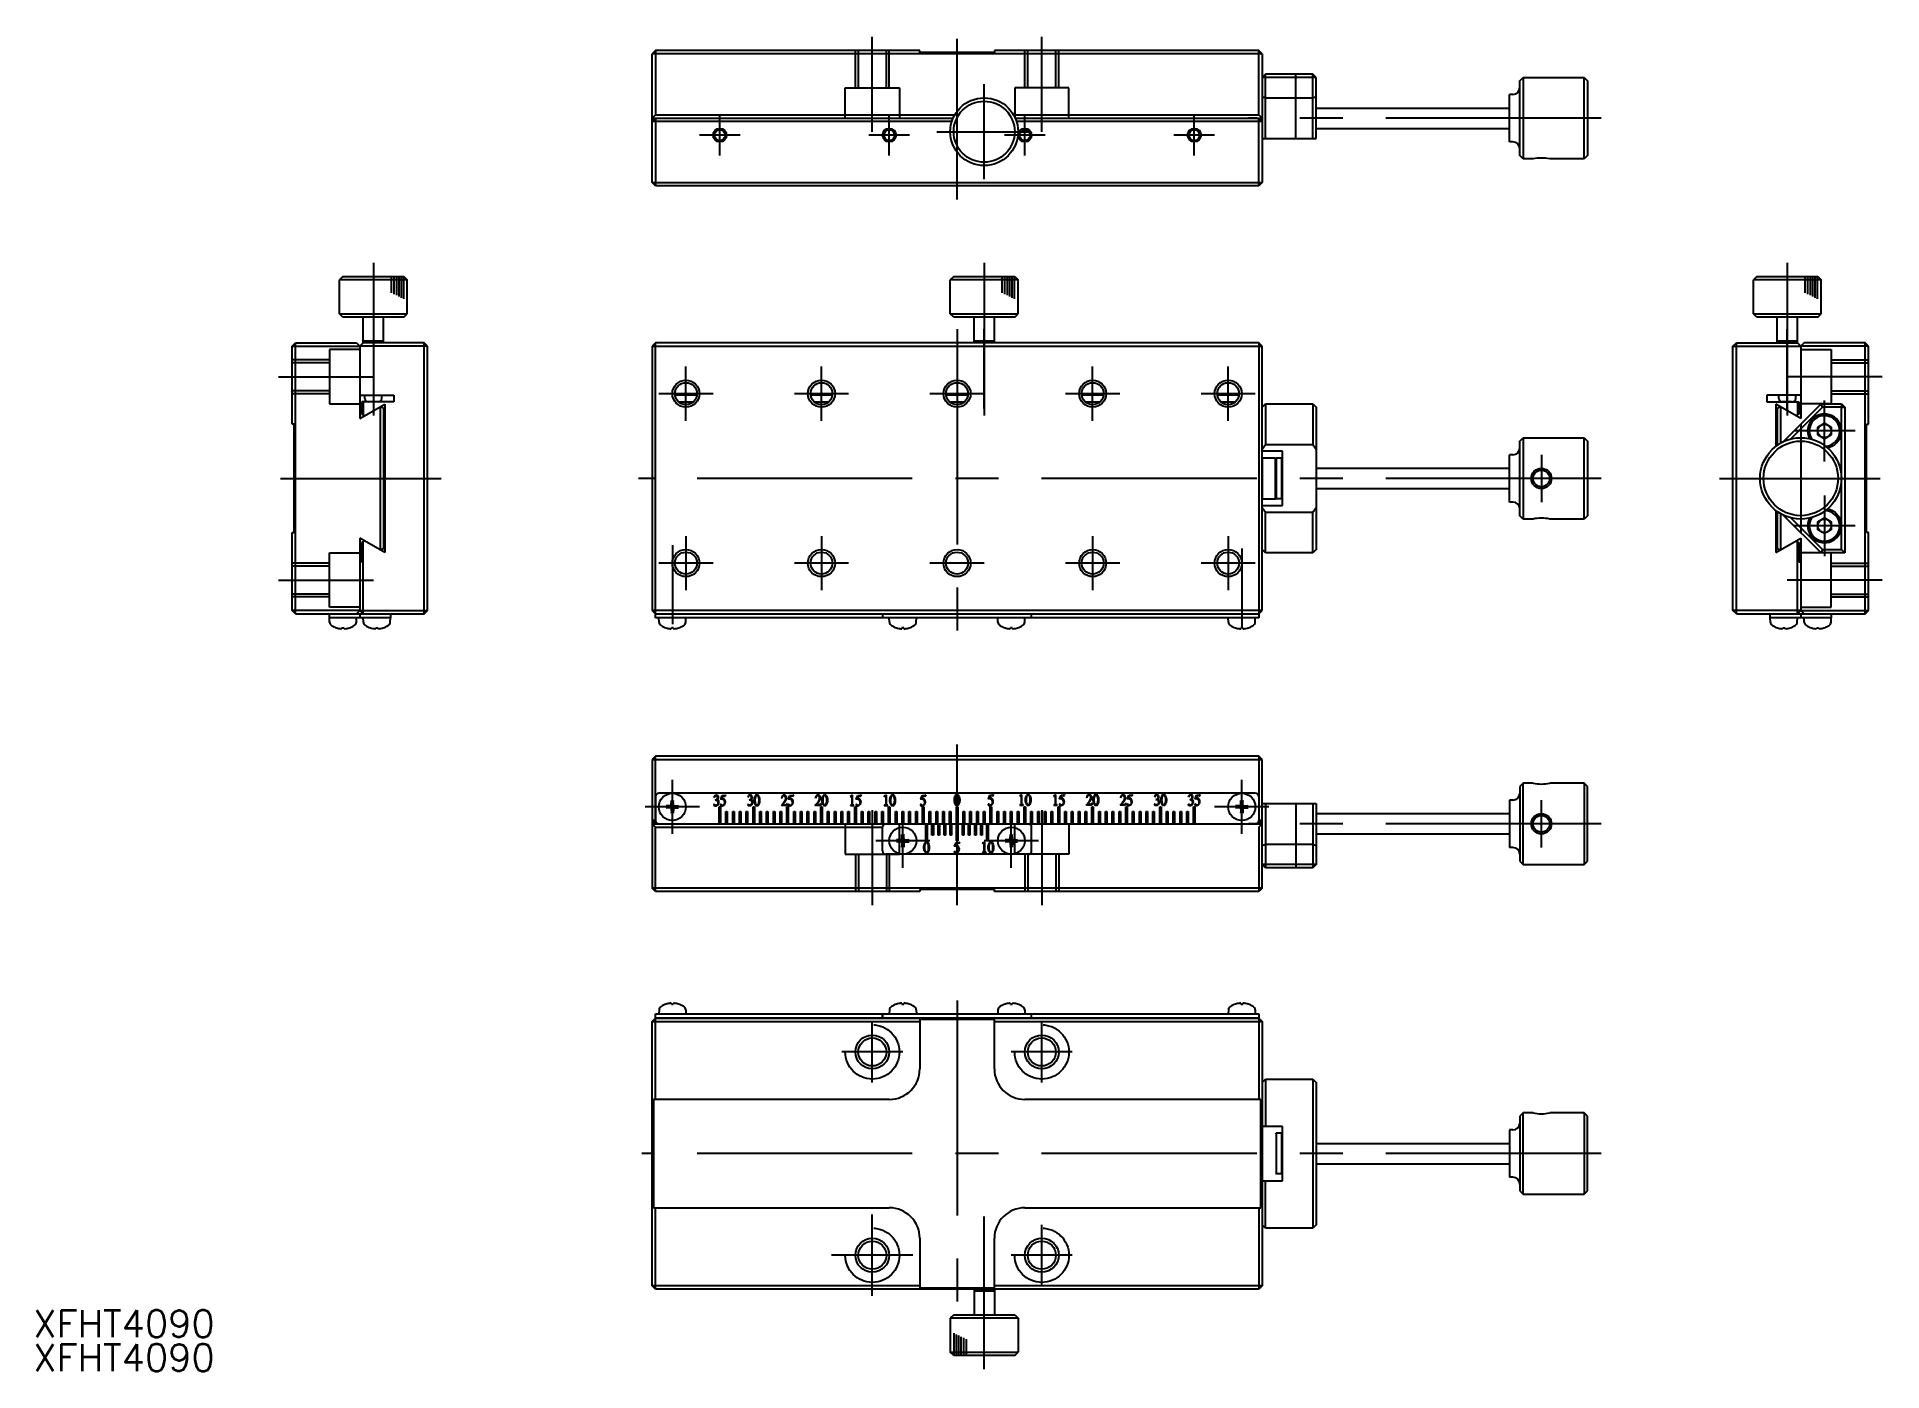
# Model space of a CAD drawing. Extents: x 1 to 273, y 0 to 197.
import ezdxf

# ---------------------------------------------------------------- set-up
doc = ezdxf.new("R2010")
doc.units = 0
doc.linetypes.add('CENTER', pattern=[50.8, 31.75, -6.35, 6.35, -6.35])
doc.linetypes.add('DASHED', pattern=[19.05, 12.7, -6.35])
doc.layers.get('0').update_dxf_attribs({"linetype": 'CONTINUOUS'})
doc.layers.add('CENTER', color=1, linetype='CENTER')
doc.styles.get("Standard").update_dxf_attribs({"font": 'txt.shx', "height": 3, "bigfont": 'bigfont.shx'})

# ---------------------------------------------------------------- blocks, each defined once
blk = doc.blocks.new('*U19')
at = {"color": 7, "linetype": 'CONTINUOUS'}
blk.add_text('XFHT4090', height=4, dxfattribs=at).set_placement((0, 5))
blk = doc.blocks.new('*U20')
at = {"color": 7, "linetype": 'CONTINUOUS'}
blk.add_text('XFHT4090', height=4, dxfattribs=at).set_placement((0, 0))

msp = doc.modelspace()

# ---------------------------------------------------------------- linework, layer by layer
at = {"color": 7, "linetype": 'CONTINUOUS'}
for p, q in [((91.76, 194.9), (91.26, 194.4)), ((91.26, 175.4), (91.26, 194.4)), ((181.26, 194.4), (91.26, 194.4)), ((130.76, 194.9), (91.76, 194.9)), ((91.76, 194.9), (91.76, 185.4)), ((130.76, 194.6), (130.76, 194.9)), ((141.76, 194.6), (130.76, 194.6)), ((180.76, 194.9), (141.76, 194.9)), ((141.76, 194.9), (141.76, 194.6)), ((181.26, 194.4), (180.76, 194.9)), ((180.76, 185.4), (180.76, 194.9)), ((181.26, 194.4), (181.26, 175.4)), ((181.76, 191.4), (181.26, 190.9)), ((189.26, 190.9), (181.26, 190.9)), ((188.76, 191.4), (181.76, 191.4)), ((181.76, 181.9), (181.76, 191.4)), ((186.26, 181.9), (186.26, 191.4)), ((189.26, 190.9), (188.76, 191.4)), ((188.76, 181.9), (188.76, 191.4)), ((189.26, 181.9), (189.26, 190.9)), ((219.26, 190.4), (219.76, 190.9)), ((219.76, 190.9), (228.76, 190.9)), ((219.76, 190.9), (219.76, 178.9)), ((228.76, 190.9), (229.26, 190.4)), ((228.76, 178.9), (228.76, 190.9)), ((181.26, 188.1), (181.76, 187.9)), ((181.76, 187.9), (188.76, 187.9)), ((188.76, 187.9), (189.26, 188.1)), ((217.76, 181.4), (217.76, 188.4)), ((218.26, 188.4), (217.76, 188.4)), ((219.26, 179.4), (219.26, 190.4)), ((229.26, 190.4), (229.26, 179.4)), ((91.76, 185.4), (91.26, 184.9)), ((91.76, 185.4), (135.93, 185.4)), ((144.59, 185.4), (180.76, 185.4)), ((180.76, 185.4), (181.26, 184.9)), ((189.26, 186.4), (217.76, 186.4)), ((91.26, 184.4), (91.76, 184.9)), ((91.26, 184.9), (135.68, 184.9)), ((135.49, 184.4), (91.26, 184.4)), ((91.76, 184.9), (91.76, 174.9)), ((144.85, 184.9), (181.26, 184.9)), ((181.26, 184.4), (145.03, 184.4)), ((180.76, 184.9), (181.26, 184.4)), ((180.76, 174.9), (180.76, 184.9)), ((189.26, 183.4), (217.76, 183.4)), ((181.26, 181.9), (189.26, 181.9)), ((218.26, 181.4), (217.76, 181.4)), ((219.76, 178.9), (219.26, 179.4)), ((221.24, 178.9), (219.76, 178.9)), ((228.76, 178.9), (223.69, 178.9)), ((229.26, 179.4), (228.76, 178.9)), ((91.76, 174.9), (91.26, 175.4)), ((91.26, 175.4), (181.26, 175.4)), ((180.76, 174.9), (91.76, 174.9)), ((181.26, 175.4), (180.76, 174.9)), ((45.66, 161.54), (45.16, 161.04)), ((55.16, 161.04), (45.16, 161.04)), ((45.16, 156.04), (45.16, 161.04)), ((45.66, 161.54), (54.66, 161.54)), ((54.66, 161.54), (55.16, 161.04)), ((55.16, 156.04), (55.16, 161.04)), ((135.76, 161.54), (135.26, 161.04)), ((145.26, 161.04), (135.26, 161.04)), ((135.26, 156.04), (135.26, 161.04)), ((135.76, 161.54), (144.76, 161.54)), ((144.76, 161.54), (145.26, 161.04)), ((145.26, 156.04), (145.26, 161.04)), ((254.23, 161.54), (253.73, 161.04)), ((263.73, 161.04), (253.73, 161.04)), ((253.73, 156.04), (253.73, 161.04)), ((254.23, 161.54), (263.23, 161.54)), ((263.23, 161.54), (263.73, 161.04)), ((263.73, 156.04), (263.73, 161.04)), ((45.16, 156.04), (55.16, 156.04)), ((45.66, 155.54), (45.16, 156.04)), ((54.66, 155.54), (45.66, 155.54)), ((48.66, 151.74), (48.66, 155.54)), ((51.66, 151.74), (51.66, 155.54)), ((54.66, 155.54), (55.16, 156.04)), ((135.26, 156.04), (145.26, 156.04)), ((135.76, 155.54), (135.26, 156.04)), ((144.76, 155.54), (135.76, 155.54)), ((138.76, 151.74), (138.76, 155.54)), ((141.76, 151.74), (141.76, 155.54)), ((144.76, 155.54), (145.26, 156.04)), ((253.73, 156.04), (263.73, 156.04)), ((254.23, 155.54), (253.73, 156.04)), ((263.23, 155.54), (254.23, 155.54)), ((257.23, 151.74), (257.23, 155.54)), ((260.23, 151.74), (260.23, 155.54)), ((263.23, 155.54), (263.73, 156.04)), ((38.16, 151.24), (38.66, 151.74)), ((38.16, 139.74), (38.16, 151.24)), ((38.16, 151.24), (48.16, 151.24)), ((38.66, 151.74), (47.66, 151.74)), ((38.66, 111.74), (38.66, 151.74)), ((47.66, 151.74), (48.16, 151.24)), ((48.66, 151.74), (48.16, 151.24)), ((48.16, 151.24), (48.16, 140.56)), ((48.16, 151.24), (48.16, 144.04)), ((58.16, 151.24), (48.16, 151.24)), ((48.66, 152.04), (51.66, 152.04)), ((57.66, 151.74), (48.66, 151.74)), ((58.16, 151.24), (57.66, 151.74)), ((57.66, 111.74), (57.66, 151.74)), ((58.16, 112.24), (58.16, 151.24)), ((91.76, 151.74), (91.26, 151.24)), ((91.26, 151.24), (91.26, 112.24)), ((91.26, 151.24), (181.26, 151.24)), ((180.76, 151.74), (91.76, 151.74)), ((91.76, 111.14), (91.76, 151.74)), ((138.76, 152.04), (141.76, 152.04)), ((181.26, 151.24), (180.76, 151.74)), ((180.76, 151.74), (180.76, 111.14)), ((181.26, 112.24), (181.26, 151.24)), ((250.73, 151.24), (251.23, 151.74)), ((250.73, 112.24), (250.73, 151.24)), ((250.73, 151.24), (260.73, 151.24)), ((251.23, 151.74), (260.23, 151.74)), ((251.23, 111.74), (251.23, 151.74)), ((257.23, 152.04), (260.23, 152.04)), ((260.23, 151.74), (260.73, 151.24)), ((261.23, 151.74), (260.73, 151.24)), ((260.73, 151.24), (260.73, 140.56)), ((270.73, 151.24), (260.73, 151.24)), ((260.73, 151.24), (260.73, 144.04)), ((270.23, 151.74), (261.23, 151.74)), ((270.73, 151.24), (270.23, 151.74)), ((270.23, 111.74), (270.23, 151.74)), ((270.73, 139.74), (270.73, 151.24)), ((48.16, 144.04), (53.16, 144.04)), ((48.16, 140.56), (51.86, 142.69)), ((53.16, 143.04), (48.46, 143.04)), ((48.46, 143.04), (48.46, 141.23)), ((48.66, 143.04), (48.66, 141.11)), ((48.91, 143.54), (48.91, 144.04)), ((50.91, 143.04), (49.41, 143.04)), ((51.16, 142.29), (51.16, 121.2)), ((51.23, 142.33), (51.66, 142.08)), ((51.41, 143.54), (51.41, 144.04)), ((51.66, 142.08), (51.66, 121.41)), ((51.86, 142.69), (51.86, 120.79)), ((53.16, 144.04), (53.16, 143.04)), ((97.87, 144.04), (94.66, 144.04)), ((95.17, 143.04), (97.35, 143.04)), ((117.87, 144.04), (114.66, 144.04)), ((115.17, 143.04), (117.35, 143.04)), ((137.87, 144.04), (134.66, 144.04)), ((135.17, 143.04), (137.35, 143.04)), ((157.87, 144.04), (154.66, 144.04)), ((155.17, 143.04), (157.35, 143.04)), ((177.87, 144.04), (174.66, 144.04)), ((175.17, 143.04), (177.35, 143.04)), ((181.26, 142.24), (181.76, 142.74)), ((181.76, 142.74), (188.76, 142.74)), ((181.76, 142.74), (181.76, 136.74)), ((188.76, 142.74), (189.26, 142.24)), ((188.76, 142.74), (188.76, 136.74)), ((189.26, 142.24), (189.26, 121.24)), ((260.73, 144.04), (255.73, 144.04)), ((255.73, 144.04), (255.73, 143.04)), ((255.73, 143.04), (260.43, 143.04)), ((260.73, 140.56), (257.03, 142.69)), ((257.03, 142.69), (257.03, 136.47)), ((257.66, 142.33), (257.23, 142.08)), ((257.23, 142.08), (257.23, 136.62)), ((257.48, 143.54), (257.48, 144.04)), ((257.73, 142.29), (257.73, 136.94)), ((259.48, 143.04), (257.98, 143.04)), ((258.14, 137.16), (263.73, 142.74)), ((263.93, 142.24), (259.25, 137.56)), ((259.98, 143.54), (259.98, 144.04)), ((260.23, 143.04), (260.23, 141.11)), ((260.43, 143.04), (260.43, 141.23)), ((263.73, 142.74), (266.73, 142.74)), ((263.93, 142.24), (263.73, 142.74)), ((266.73, 142.24), (263.93, 142.24)), ((266.73, 142.74), (267.23, 142.24)), ((266.73, 142.74), (266.73, 142.24)), ((266.73, 121.24), (266.73, 142.24)), ((266.73, 142.24), (267.23, 142.24)), ((267.23, 142.24), (267.23, 120.74)), ((38.46, 139.74), (38.16, 139.74)), ((38.46, 123.74), (38.46, 139.74)), ((48.46, 141.23), (48.89, 140.98)), ((260.43, 141.23), (259.99, 140.98)), ((263.23, 139.32), (264.23, 139.9)), ((263.23, 138.17), (263.23, 139.32)), ((264.23, 139.9), (265.23, 139.32)), ((265.23, 139.32), (265.23, 138.17)), ((270.43, 123.74), (270.43, 139.74)), ((270.43, 139.74), (270.73, 139.74)), ((181.26, 136.04), (181.76, 136.74)), ((181.76, 136.74), (188.76, 136.74)), ((188.76, 136.74), (189.26, 136.04)), ((219.26, 137.24), (219.76, 137.74)), ((219.26, 126.24), (219.26, 137.24)), ((219.76, 137.74), (228.76, 137.74)), ((219.76, 137.74), (219.76, 125.74)), ((228.76, 137.74), (229.26, 137.24)), ((228.76, 125.74), (228.76, 137.74)), ((229.26, 137.24), (229.26, 126.24)), ((264.23, 137.59), (263.23, 138.17)), ((265.23, 138.17), (264.23, 137.59)), ((184.26, 135.74), (181.26, 135.74)), ((183.26, 134.74), (181.26, 134.74)), ((181.26, 134.74), (181.26, 128.74)), ((183.26, 128.74), (183.26, 134.74)), ((183.26, 134.64), (183.36, 134.74)), ((183.36, 134.74), (183.36, 128.74)), ((184.16, 134.74), (183.36, 134.74)), ((184.16, 128.74), (184.16, 134.74)), ((184.26, 134.64), (184.16, 134.74)), ((184.26, 127.74), (184.26, 135.74)), ((217.76, 128.24), (217.76, 135.24)), ((218.26, 135.24), (217.76, 135.24)), ((189.26, 133.24), (217.76, 133.24)), ((181.26, 128.74), (183.26, 128.74)), ((183.26, 128.84), (183.36, 128.74)), ((184.16, 128.74), (183.36, 128.74)), ((184.26, 128.84), (184.16, 128.74)), ((189.26, 130.24), (217.76, 130.24)), ((218.26, 128.24), (217.76, 128.24)), ((181.26, 127.74), (184.26, 127.74)), ((181.26, 127.45), (181.76, 126.74)), ((181.76, 120.74), (181.76, 126.74)), ((181.76, 126.74), (188.76, 126.74)), ((188.76, 126.74), (189.26, 127.45)), ((188.76, 120.74), (188.76, 126.74)), ((219.76, 125.74), (219.26, 126.24)), ((221.24, 125.74), (219.76, 125.74)), ((228.76, 125.74), (223.69, 125.74)), ((229.26, 126.24), (228.76, 125.74)), ((257.03, 127.02), (257.03, 120.79)), ((257.23, 126.87), (257.23, 121.41)), ((257.73, 126.55), (257.73, 121.2)), ((258.14, 126.33), (263.73, 120.74)), ((259.25, 125.93), (263.93, 121.24)), ((263.23, 125.32), (264.23, 125.9)), ((263.23, 124.17), (263.23, 125.32)), ((264.23, 125.9), (265.23, 125.32)), ((265.23, 125.32), (265.23, 124.17)), ((38.16, 112.24), (38.16, 123.74)), ((38.16, 123.74), (38.46, 123.74)), ((48.16, 122.93), (48.16, 112.24)), ((51.86, 120.79), (48.16, 122.93)), ((48.89, 122.51), (48.46, 122.26)), ((257.03, 120.79), (260.73, 122.93)), ((259.99, 122.51), (260.43, 122.26)), ((260.73, 122.93), (260.73, 112.24)), ((264.23, 123.59), (263.23, 124.17)), ((265.23, 124.17), (264.23, 123.59)), ((270.73, 123.74), (270.43, 123.74)), ((270.73, 112.24), (270.73, 123.74)), ((48.46, 122.26), (48.46, 119.44)), ((48.66, 111.74), (48.66, 122.37)), ((51.66, 121.41), (51.23, 121.16)), ((181.76, 120.74), (181.26, 121.24)), ((188.76, 120.74), (181.76, 120.74)), ((189.26, 121.24), (188.76, 120.74)), ((257.23, 121.41), (257.66, 121.16)), ((260.23, 111.74), (260.23, 122.37)), ((260.43, 122.26), (260.43, 119.44)), ((263.93, 121.24), (263.73, 120.74)), ((267.23, 120.74), (263.73, 120.74)), ((263.93, 121.24), (266.73, 121.24)), ((266.73, 121.24), (267.23, 120.74)), ((48.46, 119.44), (48.16, 119.44)), ((48.16, 119.44), (48.16, 112.24)), ((260.43, 119.44), (260.73, 119.44)), ((260.73, 119.44), (260.73, 112.24)), ((38.66, 111.74), (38.16, 112.24)), ((48.16, 112.24), (38.16, 112.24)), ((38.66, 111.74), (57.66, 111.74)), ((43.66, 111.14), (43.66, 111.74)), ((48.16, 112.24), (47.66, 111.74)), ((48.16, 112.24), (48.66, 111.74)), ((48.16, 112.24), (58.16, 112.24)), ((48.16, 111.74), (48.16, 111.14)), ((52.66, 111.74), (52.66, 111.14)), ((57.66, 111.74), (58.16, 112.24)), ((91.26, 112.24), (91.76, 111.74)), ((181.26, 112.24), (91.26, 112.24)), ((91.76, 111.74), (180.76, 111.74)), ((125.26, 111.74), (125.26, 111.14)), ((147.26, 111.14), (147.26, 111.74)), ((180.76, 111.74), (181.26, 112.24)), ((251.23, 111.74), (250.73, 112.24)), ((260.73, 112.24), (250.73, 112.24)), ((251.23, 111.74), (270.23, 111.74)), ((256.23, 111.14), (256.23, 111.74)), ((260.73, 112.24), (260.23, 111.74)), ((260.73, 112.24), (261.23, 111.74)), ((260.73, 112.24), (270.73, 112.24)), ((260.73, 111.74), (260.73, 111.14)), ((265.23, 111.74), (265.23, 111.14)), ((270.23, 111.74), (270.73, 112.24)), ((43.68, 110.54), (43.66, 111.14)), ((52.66, 111.14), (43.66, 111.14)), ((44.74, 109.68), (44.74, 109.68)), ((45.4, 109.56), (45.37, 109.56)), ((45.42, 109.56), (45.4, 109.56)), ((45.43, 109.56), (45.42, 109.56)), ((45.44, 109.56), (45.43, 109.56)), ((45.45, 109.56), (45.44, 109.56)), ((45.46, 109.56), (45.45, 109.56)), ((45.47, 109.56), (45.46, 109.56)), ((45.48, 109.56), (45.47, 109.56)), ((45.49, 109.56), (45.48, 109.56)), ((45.48, 109.56), (45.48, 109.56)), ((45.5, 109.56), (45.49, 109.56)), ((45.49, 109.56), (45.49, 109.56)), ((45.5, 109.56), (45.5, 109.56)), ((45.5, 109.56), (45.5, 109.56)), ((45.52, 109.68), (45.8, 109.68)), ((45.83, 109.56), (45.82, 109.56)), ((45.84, 109.56), (45.83, 109.56)), ((45.83, 109.56), (45.83, 109.56)), ((45.83, 109.56), (45.83, 109.56)), ((45.83, 109.56), (45.83, 109.56)), ((45.85, 109.56), (45.84, 109.56)), ((45.86, 109.56), (45.85, 109.56)), ((45.85, 109.56), (45.85, 109.56)), ((45.87, 109.56), (45.86, 109.56)), ((45.88, 109.56), (45.87, 109.56)), ((45.89, 109.56), (45.88, 109.56)), ((45.9, 109.56), (45.89, 109.56)), ((45.95, 109.56), (45.9, 109.56)), ((46.58, 109.68), (46.58, 109.68)), ((47.64, 110.54), (47.66, 111.14)), ((48.68, 110.54), (48.66, 111.14)), ((49.74, 109.68), (49.74, 109.68)), ((50.4, 109.56), (50.37, 109.56)), ((50.42, 109.56), (50.4, 109.56)), ((50.43, 109.56), (50.42, 109.56)), ((50.44, 109.56), (50.43, 109.56)), ((50.45, 109.56), (50.44, 109.56)), ((50.46, 109.56), (50.45, 109.56)), ((50.47, 109.56), (50.46, 109.56)), ((50.48, 109.56), (50.47, 109.56)), ((50.49, 109.56), (50.48, 109.56)), ((50.48, 109.56), (50.48, 109.56)), ((50.5, 109.56), (50.49, 109.56)), ((50.49, 109.56), (50.49, 109.56)), ((50.5, 109.56), (50.5, 109.56)), ((50.5, 109.56), (50.5, 109.56)), ((50.52, 109.68), (50.8, 109.68)), ((50.83, 109.56), (50.82, 109.56)), ((50.84, 109.56), (50.83, 109.56)), ((50.83, 109.56), (50.83, 109.56)), ((50.83, 109.56), (50.83, 109.56)), ((50.83, 109.56), (50.83, 109.56)), ((50.85, 109.56), (50.84, 109.56)), ((50.86, 109.56), (50.85, 109.56)), ((50.85, 109.56), (50.85, 109.56)), ((50.87, 109.56), (50.86, 109.56)), ((50.88, 109.56), (50.87, 109.56)), ((50.89, 109.56), (50.88, 109.56)), ((50.9, 109.56), (50.89, 109.56)), ((50.95, 109.56), (50.9, 109.56)), ((51.58, 109.68), (51.58, 109.68)), ((52.64, 110.54), (52.66, 111.14)), ((180.76, 111.14), (91.76, 111.14)), ((92.29, 110.54), (92.26, 111.14)), ((93.35, 109.68), (93.35, 109.68)), ((93.98, 109.56), (94.02, 109.56)), ((94.02, 109.56), (94.03, 109.56)), ((94.03, 109.56), (94.05, 109.56)), ((94.05, 109.56), (94.05, 109.56)), ((94.05, 109.56), (94.06, 109.56)), ((94.06, 109.56), (94.07, 109.56)), ((94.07, 109.56), (94.08, 109.56)), ((94.08, 109.56), (94.09, 109.56)), ((94.09, 109.56), (94.09, 109.56)), ((94.09, 109.56), (94.1, 109.56)), ((94.1, 109.56), (94.1, 109.56)), ((94.1, 109.56), (94.1, 109.56)), ((94.1, 109.56), (94.1, 109.56)), ((94.4, 109.68), (94.13, 109.68)), ((94.43, 109.56), (94.43, 109.56)), ((94.43, 109.56), (94.43, 109.56)), ((94.43, 109.56), (94.43, 109.56)), ((94.43, 109.56), (94.44, 109.56)), ((94.44, 109.56), (94.44, 109.56)), ((94.44, 109.56), (94.45, 109.56)), ((94.45, 109.56), (94.46, 109.56)), ((94.46, 109.56), (94.47, 109.56)), ((94.47, 109.56), (94.47, 109.56)), ((94.47, 109.56), (94.48, 109.56)), ((94.48, 109.56), (94.49, 109.56)), ((94.49, 109.56), (94.51, 109.56)), ((94.51, 109.56), (94.53, 109.56)), ((94.53, 109.56), (94.55, 109.56)), ((95.18, 109.68), (95.18, 109.68)), ((96.24, 110.54), (96.26, 111.14)), ((126.29, 110.54), (126.26, 111.14)), ((127.35, 109.68), (127.35, 109.68)), ((127.98, 109.56), (128.02, 109.56)), ((128.02, 109.56), (128.03, 109.56)), ((128.03, 109.56), (128.05, 109.56)), ((128.05, 109.56), (128.05, 109.56)), ((128.05, 109.56), (128.06, 109.56)), ((128.06, 109.56), (128.07, 109.56)), ((128.07, 109.56), (128.08, 109.56)), ((128.08, 109.56), (128.09, 109.56)), ((128.09, 109.56), (128.09, 109.56)), ((128.09, 109.56), (128.1, 109.56)), ((128.1, 109.56), (128.1, 109.56)), ((128.1, 109.56), (128.1, 109.56)), ((128.1, 109.56), (128.1, 109.56)), ((128.4, 109.68), (128.13, 109.68)), ((128.43, 109.56), (128.43, 109.56)), ((128.43, 109.56), (128.43, 109.56)), ((128.43, 109.56), (128.43, 109.56)), ((128.43, 109.56), (128.44, 109.56)), ((128.44, 109.56), (128.44, 109.56)), ((128.44, 109.56), (128.45, 109.56)), ((128.45, 109.56), (128.46, 109.56)), ((128.46, 109.56), (128.47, 109.56)), ((128.47, 109.56), (128.47, 109.56)), ((128.47, 109.56), (128.48, 109.56)), ((128.48, 109.56), (128.49, 109.56)), ((128.49, 109.56), (128.51, 109.56)), ((128.51, 109.56), (128.53, 109.56)), ((128.53, 109.56), (128.55, 109.56)), ((129.18, 109.68), (129.18, 109.68)), ((130.24, 110.54), (130.26, 111.14)), ((142.29, 110.54), (142.26, 111.14)), ((143.35, 109.68), (143.35, 109.68)), ((143.98, 109.56), (144.02, 109.56)), ((144.02, 109.56), (144.03, 109.56)), ((144.03, 109.56), (144.05, 109.56)), ((144.05, 109.56), (144.05, 109.56)), ((144.05, 109.56), (144.06, 109.56)), ((144.06, 109.56), (144.07, 109.56)), ((144.07, 109.56), (144.08, 109.56)), ((144.08, 109.56), (144.09, 109.56)), ((144.09, 109.56), (144.09, 109.56)), ((144.09, 109.56), (144.1, 109.56)), ((144.1, 109.56), (144.1, 109.56)), ((144.1, 109.56), (144.1, 109.56)), ((144.1, 109.56), (144.1, 109.56)), ((144.4, 109.68), (144.13, 109.68)), ((144.43, 109.56), (144.43, 109.56)), ((144.43, 109.56), (144.43, 109.56)), ((144.43, 109.56), (144.43, 109.56)), ((144.43, 109.56), (144.44, 109.56)), ((144.44, 109.56), (144.44, 109.56)), ((144.44, 109.56), (144.45, 109.56)), ((144.45, 109.56), (144.46, 109.56)), ((144.46, 109.56), (144.47, 109.56)), ((144.47, 109.56), (144.47, 109.56)), ((144.47, 109.56), (144.48, 109.56)), ((144.48, 109.56), (144.49, 109.56)), ((144.49, 109.56), (144.51, 109.56)), ((144.51, 109.56), (144.53, 109.56)), ((144.53, 109.56), (144.55, 109.56)), ((145.18, 109.68), (145.18, 109.68)), ((146.24, 110.54), (146.26, 111.14)), ((176.29, 110.54), (176.26, 111.14)), ((177.35, 109.68), (177.35, 109.68)), ((177.98, 109.56), (178.02, 109.56)), ((178.02, 109.56), (178.03, 109.56)), ((178.03, 109.56), (178.05, 109.56)), ((178.05, 109.56), (178.05, 109.56)), ((178.05, 109.56), (178.06, 109.56)), ((178.06, 109.56), (178.07, 109.56)), ((178.07, 109.56), (178.08, 109.56)), ((178.08, 109.56), (178.09, 109.56)), ((178.09, 109.56), (178.09, 109.56)), ((178.09, 109.56), (178.1, 109.56)), ((178.1, 109.56), (178.1, 109.56)), ((178.1, 109.56), (178.1, 109.56)), ((178.1, 109.56), (178.1, 109.56)), ((178.4, 109.68), (178.13, 109.68)), ((178.43, 109.56), (178.43, 109.56)), ((178.43, 109.56), (178.43, 109.56)), ((178.43, 109.56), (178.43, 109.56)), ((178.43, 109.56), (178.44, 109.56)), ((178.44, 109.56), (178.44, 109.56)), ((178.44, 109.56), (178.45, 109.56)), ((178.45, 109.56), (178.46, 109.56)), ((178.46, 109.56), (178.47, 109.56)), ((178.47, 109.56), (178.47, 109.56)), ((178.47, 109.56), (178.48, 109.56)), ((178.48, 109.56), (178.49, 109.56)), ((178.49, 109.56), (178.51, 109.56)), ((178.51, 109.56), (178.53, 109.56)), ((178.53, 109.56), (178.55, 109.56)), ((179.18, 109.68), (179.18, 109.68)), ((180.24, 110.54), (180.26, 111.14)), ((256.25, 110.54), (256.23, 111.14)), ((265.23, 111.14), (256.23, 111.14)), ((257.31, 109.68), (257.31, 109.68)), ((257.96, 109.56), (257.94, 109.56)), ((257.98, 109.56), (257.96, 109.56)), ((258, 109.56), (257.98, 109.56)), ((258.01, 109.56), (258, 109.56)), ((258.02, 109.56), (258.01, 109.56)), ((258.03, 109.56), (258.02, 109.56)), ((258.02, 109.56), (258.02, 109.56)), ((258.04, 109.56), (258.03, 109.56)), ((258.05, 109.56), (258.04, 109.56)), ((258.06, 109.56), (258.05, 109.56)), ((258.05, 109.56), (258.05, 109.56)), ((258.06, 109.56), (258.06, 109.56)), ((258.06, 109.56), (258.06, 109.56)), ((258.06, 109.56), (258.06, 109.56)), ((258.09, 109.68), (258.36, 109.68)), ((258.4, 109.56), (258.39, 109.56)), ((258.39, 109.56), (258.39, 109.56)), ((258.39, 109.56), (258.39, 109.56)), ((258.39, 109.56), (258.39, 109.56)), ((258.41, 109.56), (258.4, 109.56)), ((258.4, 109.56), (258.4, 109.56)), ((258.42, 109.56), (258.41, 109.56)), ((258.43, 109.56), (258.42, 109.56)), ((258.44, 109.56), (258.43, 109.56)), ((258.45, 109.56), (258.44, 109.56)), ((258.46, 109.56), (258.45, 109.56)), ((258.47, 109.56), (258.46, 109.56)), ((258.51, 109.56), (258.47, 109.56)), ((259.14, 109.68), (259.14, 109.68)), ((260.2, 110.54), (260.23, 111.14)), ((261.25, 110.54), (261.23, 111.14)), ((262.31, 109.68), (262.31, 109.68)), ((262.96, 109.56), (262.94, 109.56)), ((262.98, 109.56), (262.96, 109.56)), ((263, 109.56), (262.98, 109.56)), ((263.01, 109.56), (263, 109.56)), ((263.02, 109.56), (263.01, 109.56)), ((263.03, 109.56), (263.02, 109.56)), ((263.02, 109.56), (263.02, 109.56)), ((263.04, 109.56), (263.03, 109.56)), ((263.05, 109.56), (263.04, 109.56)), ((263.06, 109.56), (263.05, 109.56)), ((263.05, 109.56), (263.05, 109.56)), ((263.06, 109.56), (263.06, 109.56)), ((263.06, 109.56), (263.06, 109.56)), ((263.06, 109.56), (263.06, 109.56)), ((263.09, 109.68), (263.36, 109.68)), ((263.4, 109.56), (263.39, 109.56)), ((263.39, 109.56), (263.39, 109.56)), ((263.39, 109.56), (263.39, 109.56)), ((263.39, 109.56), (263.39, 109.56)), ((263.41, 109.56), (263.4, 109.56)), ((263.4, 109.56), (263.4, 109.56)), ((263.42, 109.56), (263.41, 109.56)), ((263.43, 109.56), (263.42, 109.56)), ((263.44, 109.56), (263.43, 109.56)), ((263.45, 109.56), (263.44, 109.56)), ((263.46, 109.56), (263.45, 109.56)), ((263.47, 109.56), (263.46, 109.56)), ((263.51, 109.56), (263.47, 109.56)), ((264.14, 109.68), (264.14, 109.68)), ((265.2, 110.54), (265.23, 111.14)), ((91.76, 90.77), (91.26, 90.27)), ((91.26, 90.27), (91.26, 71.27)), ((91.26, 90.27), (181.26, 90.27)), ((180.76, 90.77), (91.76, 90.77)), ((91.76, 80.77), (91.76, 90.77)), ((181.26, 90.27), (180.76, 90.77)), ((180.76, 90.77), (180.76, 80.77)), ((181.26, 71.27), (181.26, 90.27)), ((91.76, 84.77), (91.76, 81.27)), ((180.26, 85.27), (92.26, 85.27)), ((100.41, 84.64), (100.38, 84.65)), ((101.39, 84.42), (101.6, 84.96)), ((101.65, 84.84), (101.54, 84.58)), ((101.6, 84.96), (101.98, 84.96)), ((102.02, 84.84), (101.65, 84.84)), ((102.12, 85.02), (102.05, 84.86)), ((102.08, 85.02), (102.12, 85.02)), ((105.41, 84.66), (105.38, 84.67)), ((110.39, 84.55), (110.35, 84.55)), ((110.48, 84.76), (110.46, 84.72)), ((111.39, 84.42), (111.6, 84.96)), ((111.65, 84.84), (111.54, 84.58)), ((111.6, 84.96), (111.98, 84.96)), ((112.02, 84.84), (111.65, 84.84)), ((112.12, 85.02), (112.05, 84.86)), ((112.08, 85.02), (112.12, 85.02)), ((115.39, 84.57), (115.35, 84.58)), ((115.48, 84.79), (115.46, 84.75)), ((120.84, 84.98), (120.5, 84.82)), ((120.5, 84.82), (120.5, 84.79)), ((120.5, 84.79), (120.53, 84.8)), ((120.53, 84.8), (120.57, 84.81)), ((120.57, 84.81), (120.59, 84.81)), ((120.59, 84.81), (120.6, 84.82)), ((120.6, 84.82), (120.62, 84.82)), ((120.62, 84.82), (120.64, 84.82)), ((120.64, 84.82), (120.65, 84.82)), ((120.65, 84.82), (120.66, 84.82)), ((120.66, 84.82), (120.67, 84.82)), ((120.67, 84.82), (120.67, 84.82)), ((120.67, 84.82), (120.68, 84.82)), ((120.68, 84.82), (120.68, 84.81)), ((120.68, 84.81), (120.69, 84.81)), ((120.69, 84.81), (120.69, 84.81)), ((120.69, 84.81), (120.69, 84.81)), ((120.69, 84.81), (120.7, 84.8)), ((120.7, 84.8), (120.7, 84.8)), ((120.7, 84.8), (120.7, 84.79)), ((120.7, 84.79), (120.71, 84.79)), ((120.71, 84.79), (120.71, 84.78)), ((120.71, 84.78), (120.72, 84.77)), ((120.72, 84.77), (120.72, 84.76)), ((120.72, 84.76), (120.72, 84.75)), ((120.72, 84.75), (120.72, 84.74)), ((120.72, 84.74), (120.73, 84.73)), ((120.73, 84.73), (120.73, 84.72)), ((120.73, 84.72), (120.73, 84.71)), ((120.73, 84.71), (120.73, 83.7)), ((120.84, 83.66), (120.84, 84.98)), ((121.39, 84.42), (121.6, 84.96)), ((121.65, 84.84), (121.54, 84.58)), ((121.6, 84.96), (121.98, 84.96)), ((122.02, 84.84), (121.65, 84.84)), ((122.12, 85.02), (122.05, 84.86)), ((122.08, 85.02), (122.12, 85.02)), ((125.84, 85.01), (125.5, 84.84)), ((125.5, 84.84), (125.5, 84.81)), ((125.5, 84.81), (125.53, 84.83)), ((125.53, 84.83), (125.57, 84.84)), ((125.57, 84.84), (125.59, 84.84)), ((125.59, 84.84), (125.6, 84.85)), ((125.6, 84.85), (125.62, 84.85)), ((125.62, 84.85), (125.64, 84.85)), ((125.64, 84.85), (125.65, 84.85)), ((125.65, 84.85), (125.66, 84.85)), ((125.66, 84.85), (125.67, 84.85)), ((125.67, 84.85), (125.67, 84.84)), ((125.67, 84.84), (125.68, 84.84)), ((125.68, 84.84), (125.68, 84.84)), ((125.68, 84.84), (125.69, 84.84)), ((125.69, 84.84), (125.69, 84.84)), ((125.69, 84.84), (125.69, 84.83)), ((125.69, 84.83), (125.7, 84.83)), ((125.7, 84.83), (125.7, 84.83)), ((125.7, 84.83), (125.7, 84.82)), ((125.7, 84.82), (125.71, 84.81)), ((125.71, 84.81), (125.71, 84.8)), ((125.71, 84.8), (125.72, 84.79)), ((125.72, 84.79), (125.72, 84.78)), ((125.72, 84.78), (125.72, 84.77)), ((125.72, 84.77), (125.72, 84.76)), ((125.72, 84.76), (125.73, 84.75)), ((125.73, 84.75), (125.73, 84.74)), ((125.73, 84.74), (125.73, 84.73)), ((125.73, 84.73), (125.73, 83.72)), ((125.84, 83.68), (125.84, 85.01)), ((130.9, 84.42), (131.11, 84.96)), ((131.16, 84.84), (131.05, 84.58)), ((131.11, 84.96), (131.49, 84.96)), ((131.53, 84.84), (131.16, 84.84)), ((131.63, 85.02), (131.56, 84.86)), ((131.59, 85.02), (131.63, 85.02)), ((140.9, 84.47), (141.11, 85.01)), ((141.16, 84.89), (141.05, 84.63)), ((141.11, 85.01), (141.49, 85.01)), ((141.53, 84.89), (141.16, 84.89)), ((141.63, 85.07), (141.56, 84.91)), ((141.59, 85.07), (141.63, 85.07)), ((145.84, 85.06), (145.5, 84.89)), ((145.5, 84.89), (145.5, 84.86)), ((145.5, 84.86), (145.53, 84.87)), ((145.53, 84.87), (145.57, 84.89)), ((145.57, 84.89), (145.59, 84.89)), ((145.59, 84.89), (145.6, 84.89)), ((145.6, 84.89), (145.62, 84.9)), ((145.62, 84.9), (145.64, 84.9)), ((145.64, 84.9), (145.65, 84.9)), ((145.65, 84.9), (145.66, 84.9)), ((145.66, 84.9), (145.67, 84.9)), ((145.67, 84.9), (145.67, 84.89)), ((145.67, 84.89), (145.68, 84.89)), ((145.68, 84.89), (145.68, 84.89)), ((145.68, 84.89), (145.69, 84.89)), ((145.69, 84.89), (145.69, 84.88)), ((145.69, 84.88), (145.69, 84.88)), ((145.69, 84.88), (145.7, 84.88)), ((145.7, 84.88), (145.7, 84.87)), ((145.7, 84.87), (145.7, 84.87)), ((145.7, 84.87), (145.71, 84.86)), ((145.71, 84.86), (145.71, 84.85)), ((145.71, 84.85), (145.72, 84.84)), ((145.72, 84.84), (145.72, 84.83)), ((145.72, 84.83), (145.72, 84.82)), ((145.72, 84.82), (145.72, 84.81)), ((145.72, 84.81), (145.73, 84.8)), ((145.73, 84.8), (145.73, 84.79)), ((145.73, 84.79), (145.73, 84.78)), ((145.73, 84.78), (145.73, 83.77)), ((145.84, 83.73), (145.84, 85.06)), ((150.84, 85.03), (150.5, 84.87)), ((150.5, 84.87), (150.5, 84.84)), ((150.5, 84.84), (150.53, 84.85)), ((150.53, 84.85), (150.57, 84.86)), ((150.57, 84.86), (150.59, 84.86)), ((150.59, 84.86), (150.6, 84.87)), ((150.6, 84.87), (150.62, 84.87)), ((150.62, 84.87), (150.64, 84.87)), ((150.64, 84.87), (150.65, 84.87)), ((150.65, 84.87), (150.66, 84.87)), ((150.66, 84.87), (150.67, 84.87)), ((150.67, 84.87), (150.67, 84.87)), ((150.67, 84.87), (150.68, 84.87)), ((150.68, 84.87), (150.68, 84.86)), ((150.68, 84.86), (150.69, 84.86)), ((150.69, 84.86), (150.69, 84.86)), ((150.69, 84.86), (150.69, 84.86)), ((150.69, 84.86), (150.7, 84.85)), ((150.7, 84.85), (150.7, 84.85)), ((150.7, 84.85), (150.7, 84.84)), ((150.7, 84.84), (150.71, 84.84)), ((150.71, 84.84), (150.71, 84.83)), ((150.71, 84.83), (150.72, 84.82)), ((150.72, 84.82), (150.72, 84.81)), ((150.72, 84.81), (150.72, 84.8)), ((150.72, 84.8), (150.72, 84.79)), ((150.72, 84.79), (150.73, 84.78)), ((150.73, 84.78), (150.73, 84.77)), ((150.73, 84.77), (150.73, 84.76)), ((150.73, 84.76), (150.73, 83.74)), ((150.84, 83.71), (150.84, 85.03)), ((151.39, 84.47), (151.6, 85.01)), ((151.65, 84.89), (151.54, 84.63)), ((151.6, 85.01), (151.98, 85.01)), ((152.02, 84.89), (151.65, 84.89)), ((152.12, 85.07), (152.05, 84.91)), ((152.08, 85.07), (152.12, 85.07)), ((155.39, 84.62), (155.35, 84.63)), ((155.48, 84.84), (155.46, 84.8)), ((160.39, 84.59), (160.35, 84.6)), ((160.48, 84.81), (160.46, 84.77)), ((161.39, 84.47), (161.6, 85.01)), ((161.65, 84.89), (161.54, 84.63)), ((161.6, 85.01), (161.98, 85.01)), ((162.02, 84.89), (161.65, 84.89)), ((162.12, 85.07), (162.05, 84.91)), ((162.08, 85.07), (162.12, 85.07)), ((165.41, 84.71), (165.38, 84.72)), ((170.41, 84.69), (170.38, 84.69)), ((171.39, 84.47), (171.6, 85.01)), ((171.65, 84.89), (171.54, 84.63)), ((171.6, 85.01), (171.98, 85.01)), ((172.02, 84.89), (171.65, 84.89)), ((172.12, 85.07), (172.05, 84.91)), ((172.08, 85.07), (172.12, 85.07)), ((180.76, 84.77), (180.76, 81.27)), ((219.76, 86.77), (219.26, 86.27)), ((219.26, 86.27), (219.26, 75.27)), ((221.24, 86.77), (219.76, 86.77)), ((219.76, 74.77), (219.76, 86.77)), ((228.76, 86.77), (223.69, 86.77)), ((229.26, 86.27), (228.76, 86.77)), ((228.76, 86.77), (228.76, 74.77)), ((229.26, 75.27), (229.26, 86.27)), ((93.98, 83.43), (93.34, 83.41)), ((93.34, 83.41), (93.35, 83.41)), ((93.35, 83.13), (93.34, 83.13)), ((93.98, 83.11), (93.34, 83.13)), ((93.35, 83.41), (93.36, 83.41)), ((93.36, 83.13), (93.35, 83.13)), ((93.36, 83.41), (93.37, 83.41)), ((93.37, 83.13), (93.36, 83.13)), ((93.37, 83.41), (93.38, 83.41)), ((93.38, 83.13), (93.37, 83.13)), ((93.38, 83.41), (93.38, 83.41)), ((93.38, 83.41), (93.39, 83.41)), ((93.39, 83.13), (93.38, 83.13)), ((93.38, 83.13), (93.38, 83.13)), ((93.39, 83.41), (93.39, 83.41)), ((93.39, 83.41), (93.4, 83.41)), ((93.4, 83.13), (93.39, 83.13)), ((93.39, 83.13), (93.39, 83.13)), ((93.4, 83.41), (93.4, 83.41)), ((93.4, 83.41), (93.4, 83.41)), ((93.4, 83.41), (93.41, 83.41)), ((93.41, 83.13), (93.4, 83.13)), ((93.4, 83.13), (93.4, 83.13)), ((93.4, 83.13), (93.4, 83.13)), ((93.79, 83.35), (93.41, 83.41)), ((93.41, 83.41), (93.41, 83.41)), ((93.41, 83.13), (93.79, 83.19)), ((93.41, 83.13), (93.41, 83.13)), ((93.98, 83.34), (93.79, 83.35)), ((93.79, 83.19), (93.98, 83.2)), ((93.99, 83.43), (93.98, 83.43)), ((93.98, 83.11), (93.99, 83.11)), ((94, 83.44), (93.99, 83.43)), ((93.99, 83.11), (94, 83.1)), ((94.01, 83.44), (94, 83.44)), ((94, 83.1), (94.01, 83.1)), ((94.02, 83.44), (94.01, 83.44)), ((94.01, 83.1), (94.02, 83.1)), ((94.03, 83.45), (94.02, 83.44)), ((94.02, 83.1), (94.03, 83.09)), ((94.05, 83.45), (94.03, 83.45)), ((94.03, 83.09), (94.05, 83.08)), ((94.05, 83.46), (94.05, 83.45)), ((94.05, 83.08), (94.05, 83.08)), ((94.05, 83.08), (94.06, 83.07)), ((94.07, 83.48), (94.06, 83.47)), ((94.06, 83.47), (94.05, 83.46)), ((94.06, 83.07), (94.07, 83.06)), ((94.08, 83.49), (94.07, 83.48)), ((94.07, 83.06), (94.08, 83.05)), ((94.09, 83.5), (94.08, 83.49)), ((94.08, 83.05), (94.09, 83.04)), ((94.1, 83.52), (94.09, 83.51)), ((94.09, 83.51), (94.09, 83.5)), ((94.09, 83.04), (94.09, 83.03)), ((94.09, 83.03), (94.1, 83.02)), ((94.1, 83.56), (94.13, 84.2)), ((94.1, 83.56), (94.1, 83.55)), ((94.1, 83.55), (94.1, 83.53)), ((94.1, 83.53), (94.1, 83.52)), ((94.1, 83.02), (94.1, 83)), ((94.1, 83), (94.1, 82.99)), ((94.1, 82.99), (94.1, 82.98)), ((94.1, 82.98), (94.13, 82.34)), ((94.13, 84.18), (94.13, 84.2)), ((94.13, 84.17), (94.13, 84.18)), ((94.13, 84.16), (94.13, 84.17)), ((94.13, 84.15), (94.13, 84.16)), ((94.13, 84.16), (94.13, 84.16)), ((94.13, 84.14), (94.13, 84.15)), ((94.13, 84.13), (94.13, 84.14)), ((94.13, 84.14), (94.13, 84.14)), ((94.13, 84.14), (94.13, 84.14)), ((94.13, 84.12), (94.13, 84.13)), ((94.13, 84.13), (94.13, 84.13)), ((94.13, 84.13), (94.13, 84.13)), ((94.13, 84.12), (94.19, 83.74)), ((94.19, 82.8), (94.13, 82.42)), ((94.13, 82.41), (94.13, 82.42)), ((94.13, 82.4), (94.13, 82.41)), ((94.13, 82.41), (94.13, 82.41)), ((94.13, 82.41), (94.13, 82.41)), ((94.13, 82.39), (94.13, 82.4)), ((94.13, 82.4), (94.13, 82.4)), ((94.13, 82.38), (94.13, 82.39)), ((94.13, 82.39), (94.13, 82.39)), ((94.13, 82.36), (94.13, 82.38)), ((94.13, 82.38), (94.13, 82.38)), ((94.13, 82.35), (94.13, 82.36)), ((94.13, 82.34), (94.13, 82.35)), ((94.19, 83.74), (94.19, 83.56)), ((94.19, 82.98), (94.19, 82.8)), ((94.34, 83.74), (94.4, 84.12)), ((94.34, 83.56), (94.34, 83.74)), ((94.34, 82.8), (94.34, 82.98)), ((94.4, 82.42), (94.34, 82.8)), ((94.4, 84.2), (94.4, 84.18)), ((94.43, 83.56), (94.4, 84.2)), ((94.4, 84.18), (94.4, 84.17)), ((94.4, 84.17), (94.4, 84.16)), ((94.4, 84.16), (94.4, 84.16)), ((94.4, 84.16), (94.4, 84.15)), ((94.4, 84.15), (94.4, 84.14)), ((94.4, 84.14), (94.4, 84.14)), ((94.4, 84.14), (94.4, 84.14)), ((94.4, 84.14), (94.4, 84.13)), ((94.4, 84.13), (94.4, 84.13)), ((94.4, 84.13), (94.4, 84.13)), ((94.4, 84.13), (94.4, 84.12)), ((94.43, 82.98), (94.4, 82.34)), ((94.4, 82.42), (94.4, 82.41)), ((94.4, 82.41), (94.4, 82.41)), ((94.4, 82.41), (94.4, 82.41)), ((94.4, 82.41), (94.4, 82.4)), ((94.4, 82.4), (94.4, 82.4)), ((94.4, 82.4), (94.4, 82.39)), ((94.4, 82.39), (94.4, 82.39)), ((94.4, 82.39), (94.4, 82.38)), ((94.4, 82.38), (94.4, 82.38)), ((94.4, 82.38), (94.4, 82.36)), ((94.4, 82.36), (94.4, 82.35)), ((94.4, 82.35), (94.4, 82.34)), ((94.43, 83.55), (94.43, 83.56)), ((94.43, 83.53), (94.43, 83.55)), ((94.43, 83.52), (94.43, 83.53)), ((94.44, 83.51), (94.43, 83.52)), ((94.43, 83.02), (94.44, 83.03)), ((94.43, 83), (94.43, 83.02)), ((94.43, 82.99), (94.43, 83)), ((94.43, 82.98), (94.43, 82.99)), ((94.44, 83.5), (94.44, 83.51)), ((94.45, 83.49), (94.44, 83.5)), ((94.44, 83.04), (94.45, 83.05)), ((94.44, 83.03), (94.44, 83.04)), ((94.46, 83.48), (94.45, 83.49)), ((94.45, 83.05), (94.46, 83.06)), ((94.47, 83.47), (94.46, 83.48)), ((94.46, 83.06), (94.47, 83.07)), ((94.47, 83.46), (94.47, 83.47)), ((94.48, 83.45), (94.47, 83.46)), ((94.47, 83.07), (94.47, 83.08)), ((94.47, 83.08), (94.48, 83.08)), ((94.49, 83.45), (94.48, 83.45)), ((94.48, 83.08), (94.49, 83.09)), ((94.51, 83.44), (94.49, 83.45)), ((94.49, 83.09), (94.51, 83.1)), ((94.52, 83.44), (94.51, 83.44)), ((94.51, 83.1), (94.52, 83.1)), ((94.53, 83.44), (94.52, 83.44)), ((94.52, 83.1), (94.53, 83.1)), ((94.54, 83.43), (94.53, 83.44)), ((94.53, 83.1), (94.54, 83.11)), ((94.55, 83.43), (94.54, 83.43)), ((94.54, 83.11), (94.55, 83.11)), ((94.55, 83.43), (95.19, 83.41)), ((94.74, 83.35), (94.55, 83.34)), ((94.55, 83.2), (94.74, 83.19)), ((94.55, 83.11), (95.19, 83.13)), ((95.12, 83.41), (94.74, 83.35)), ((94.74, 83.19), (95.12, 83.13)), ((95.12, 83.41), (95.12, 83.41)), ((95.12, 83.41), (95.12, 83.41)), ((95.12, 83.41), (95.13, 83.41)), ((95.13, 83.13), (95.12, 83.13)), ((95.12, 83.13), (95.12, 83.13)), ((95.12, 83.13), (95.12, 83.13)), ((95.13, 83.41), (95.13, 83.41)), ((95.13, 83.41), (95.14, 83.41)), ((95.14, 83.13), (95.13, 83.13)), ((95.13, 83.13), (95.13, 83.13)), ((95.14, 83.41), (95.14, 83.41)), ((95.14, 83.41), (95.15, 83.41)), ((95.15, 83.13), (95.14, 83.13)), ((95.14, 83.13), (95.14, 83.13)), ((95.15, 83.41), (95.15, 83.41)), ((95.15, 83.41), (95.16, 83.41)), ((95.16, 83.13), (95.15, 83.13)), ((95.15, 83.13), (95.15, 83.13)), ((95.16, 83.41), (95.17, 83.41)), ((95.17, 83.13), (95.16, 83.13)), ((95.17, 83.41), (95.18, 83.41)), ((95.18, 83.13), (95.17, 83.13)), ((95.18, 83.41), (95.19, 83.41)), ((95.19, 83.13), (95.18, 83.13)), ((100.42, 83.6), (100.44, 83.6)), ((100.44, 83.6), (100.56, 83.55)), ((100.58, 84.25), (100.58, 84.26)), ((101.16, 80.77), (101.16, 83.27)), ((101.16, 83.27), (101.36, 83.27)), ((101.36, 83.27), (101.36, 80.77)), ((102.16, 80.77), (102.16, 82.57)), ((102.16, 82.57), (102.36, 82.57)), ((102.36, 82.57), (102.36, 80.77)), ((103.16, 80.77), (103.16, 82.57)), ((103.16, 82.57), (103.36, 82.57)), ((103.36, 82.57), (103.36, 80.77)), ((104.16, 80.77), (104.16, 82.57)), ((104.16, 82.57), (104.36, 82.57)), ((104.36, 82.57), (104.36, 80.77)), ((105.16, 80.77), (105.16, 82.57)), ((105.16, 82.57), (105.36, 82.57)), ((105.36, 82.57), (105.36, 80.77)), ((105.42, 83.63), (105.44, 83.63)), ((105.44, 83.63), (105.56, 83.58)), ((105.58, 84.28), (105.58, 84.28)), ((106.16, 80.77), (106.16, 83.27)), ((106.16, 83.27), (106.36, 83.27)), ((106.36, 83.27), (106.36, 80.77)), ((107.16, 80.77), (107.16, 82.57)), ((107.16, 82.57), (107.36, 82.57)), ((107.36, 82.57), (107.36, 80.77)), ((108.16, 80.77), (108.16, 82.57)), ((108.16, 82.57), (108.36, 82.57)), ((108.36, 82.57), (108.36, 80.77)), ((109.16, 80.77), (109.16, 82.57)), ((109.16, 82.57), (109.36, 82.57)), ((109.36, 82.57), (109.36, 80.77)), ((110.16, 80.77), (110.16, 82.57)), ((110.16, 82.57), (110.36, 82.57)), ((110.34, 83.47), (110.7, 83.9)), ((110.34, 83.46), (110.34, 83.47)), ((111.11, 83.46), (110.34, 83.46)), ((110.36, 82.57), (110.36, 80.77)), ((110.9, 84.04), (110.52, 83.57)), ((110.52, 83.57), (110.98, 83.57)), ((111.21, 83.76), (111.11, 83.46)), ((111.16, 80.77), (111.16, 83.27)), ((111.16, 83.27), (111.36, 83.27)), ((111.17, 83.76), (111.21, 83.76)), ((111.36, 83.27), (111.36, 80.77)), ((112.16, 80.77), (112.16, 82.57)), ((112.16, 82.57), (112.36, 82.57)), ((112.36, 82.57), (112.36, 80.77)), ((113.16, 80.77), (113.16, 82.57)), ((113.16, 82.57), (113.36, 82.57)), ((113.36, 82.57), (113.36, 80.77)), ((114.16, 80.77), (114.16, 82.57)), ((114.16, 82.57), (114.36, 82.57)), ((114.36, 82.57), (114.36, 80.77)), ((115.16, 80.77), (115.16, 82.57)), ((115.16, 82.57), (115.36, 82.57)), ((115.34, 83.5), (115.7, 83.93)), ((115.34, 83.49), (115.34, 83.5)), ((116.11, 83.49), (115.34, 83.49)), ((115.36, 82.57), (115.36, 80.77)), ((115.9, 84.06), (115.52, 83.6)), ((115.52, 83.6), (115.98, 83.6)), ((116.21, 83.78), (116.11, 83.49)), ((116.16, 80.77), (116.16, 83.27)), ((116.16, 83.27), (116.36, 83.27)), ((116.17, 83.78), (116.21, 83.78)), ((116.36, 83.27), (116.36, 80.77)), ((117.16, 80.77), (117.16, 82.57)), ((117.16, 82.57), (117.36, 82.57)), ((117.36, 82.57), (117.36, 80.77)), ((118.16, 80.77), (118.16, 82.57)), ((118.16, 82.57), (118.36, 82.57)), ((118.36, 82.57), (118.36, 80.77)), ((119.16, 80.77), (119.16, 82.57)), ((119.16, 82.57), (119.36, 82.57)), ((119.36, 82.57), (119.36, 80.77)), ((120.16, 80.77), (120.16, 82.57)), ((120.16, 82.57), (120.36, 82.57)), ((120.36, 82.57), (120.36, 80.77)), ((120.54, 83.5), (120.52, 83.5)), ((120.52, 83.5), (120.52, 83.46)), ((120.52, 83.46), (121.05, 83.46)), ((120.56, 83.5), (120.54, 83.5)), ((120.58, 83.5), (120.56, 83.5)), ((120.6, 83.51), (120.58, 83.5)), ((120.62, 83.51), (120.6, 83.51)), ((120.64, 83.52), (120.62, 83.51)), ((120.65, 83.52), (120.64, 83.52)), ((120.66, 83.53), (120.65, 83.52)), ((120.67, 83.53), (120.66, 83.53)), ((120.68, 83.55), (120.67, 83.54)), ((120.67, 83.54), (120.67, 83.53)), ((120.69, 83.56), (120.68, 83.55)), ((120.7, 83.56), (120.69, 83.56)), ((120.71, 83.58), (120.7, 83.57)), ((120.7, 83.57), (120.7, 83.56)), ((120.72, 83.62), (120.71, 83.61)), ((120.71, 83.61), (120.71, 83.59)), ((120.71, 83.59), (120.71, 83.58)), ((120.73, 83.67), (120.72, 83.65)), ((120.72, 83.65), (120.72, 83.63)), ((120.72, 83.63), (120.72, 83.62)), ((120.73, 83.7), (120.73, 83.67)), ((120.84, 83.64), (120.84, 83.66)), ((120.84, 83.62), (120.84, 83.64)), ((120.85, 83.6), (120.84, 83.62)), ((120.85, 83.59), (120.85, 83.6)), ((120.85, 83.58), (120.85, 83.59)), ((120.86, 83.57), (120.85, 83.58)), ((120.86, 83.56), (120.86, 83.57)), ((120.87, 83.56), (120.86, 83.56)), ((120.87, 83.55), (120.87, 83.56)), ((120.88, 83.54), (120.87, 83.55)), ((120.89, 83.53), (120.88, 83.54)), ((120.88, 83.54), (120.88, 83.54)), ((120.9, 83.53), (120.89, 83.53)), ((120.91, 83.52), (120.9, 83.53)), ((120.92, 83.52), (120.91, 83.52)), ((120.93, 83.52), (120.92, 83.52)), ((120.94, 83.51), (120.93, 83.52)), ((120.96, 83.51), (120.94, 83.51)), ((120.99, 83.5), (120.96, 83.51)), ((121.01, 83.5), (120.99, 83.5)), ((121.03, 83.5), (121.01, 83.5)), ((121.05, 83.5), (121.03, 83.5)), ((121.05, 83.46), (121.05, 83.5)), ((121.16, 80.77), (121.16, 83.27)), ((121.16, 83.27), (121.36, 83.27)), ((121.36, 83.27), (121.36, 80.77)), ((122.16, 80.77), (122.16, 82.57)), ((122.16, 82.57), (122.36, 82.57)), ((122.36, 82.57), (122.36, 80.77)), ((123.16, 80.77), (123.16, 82.57)), ((123.16, 82.57), (123.36, 82.57)), ((123.36, 82.57), (123.36, 80.77)), ((124.16, 80.77), (124.16, 82.57)), ((124.16, 82.57), (124.36, 82.57)), ((124.36, 82.57), (124.36, 80.77)), ((125.16, 80.77), (125.16, 82.57)), ((125.16, 82.57), (125.36, 82.57)), ((125.36, 82.57), (125.36, 80.77)), ((125.54, 83.53), (125.52, 83.53)), ((125.52, 83.53), (125.52, 83.49)), ((125.52, 83.49), (126.05, 83.49)), ((125.56, 83.53), (125.54, 83.53)), ((125.58, 83.53), (125.56, 83.53)), ((125.6, 83.53), (125.58, 83.53)), ((125.62, 83.54), (125.6, 83.53)), ((125.64, 83.54), (125.62, 83.54)), ((125.65, 83.55), (125.64, 83.54)), ((125.66, 83.55), (125.65, 83.55)), ((125.67, 83.56), (125.66, 83.55)), ((125.68, 83.57), (125.67, 83.57)), ((125.67, 83.57), (125.67, 83.56)), ((125.69, 83.58), (125.68, 83.57)), ((125.7, 83.59), (125.69, 83.58)), ((125.71, 83.61), (125.7, 83.6)), ((125.7, 83.6), (125.7, 83.59)), ((125.72, 83.64), (125.71, 83.63)), ((125.71, 83.63), (125.71, 83.62)), ((125.71, 83.62), (125.71, 83.61)), ((125.73, 83.7), (125.72, 83.68)), ((125.72, 83.68), (125.72, 83.65)), ((125.72, 83.65), (125.72, 83.64)), ((125.73, 83.72), (125.73, 83.7)), ((125.84, 83.67), (125.84, 83.68)), ((125.84, 83.65), (125.84, 83.67)), ((125.85, 83.63), (125.84, 83.65)), ((125.85, 83.61), (125.85, 83.63)), ((125.86, 83.6), (125.85, 83.61)), ((125.85, 83.61), (125.85, 83.61)), ((125.86, 83.59), (125.86, 83.6)), ((125.87, 83.58), (125.86, 83.59)), ((125.88, 83.57), (125.87, 83.58)), ((125.87, 83.58), (125.87, 83.58)), ((125.88, 83.56), (125.88, 83.57)), ((125.89, 83.56), (125.88, 83.56)), ((125.9, 83.55), (125.89, 83.56)), ((125.91, 83.55), (125.9, 83.55)), ((125.92, 83.55), (125.91, 83.55)), ((125.93, 83.54), (125.92, 83.55)), ((125.94, 83.54), (125.93, 83.54)), ((125.96, 83.53), (125.94, 83.54)), ((125.99, 83.53), (125.96, 83.53)), ((126.01, 83.53), (125.99, 83.53)), ((126.03, 83.53), (126.01, 83.53)), ((126.05, 83.53), (126.03, 83.53)), ((126.05, 83.49), (126.05, 83.53)), ((126.16, 80.77), (126.16, 83.27)), ((126.16, 83.27), (126.36, 83.27)), ((126.36, 83.27), (126.36, 80.77)), ((127.16, 80.77), (127.16, 82.57)), ((127.16, 82.57), (127.36, 82.57)), ((127.36, 82.57), (127.36, 80.77)), ((128.16, 80.77), (128.16, 82.57)), ((128.16, 82.57), (128.36, 82.57)), ((128.36, 82.57), (128.36, 80.77)), ((129.16, 80.77), (129.16, 82.57)), ((129.16, 82.57), (129.36, 82.57)), ((129.36, 82.57), (129.36, 80.77)), ((130.16, 80.77), (130.16, 82.57)), ((130.16, 82.57), (130.36, 82.57)), ((130.36, 82.57), (130.36, 80.77)), ((131.16, 80.77), (131.16, 83.27)), ((131.16, 83.27), (131.36, 83.27)), ((131.36, 83.27), (131.36, 80.77)), ((132.16, 80.77), (132.16, 82.57)), ((132.16, 82.57), (132.36, 82.57)), ((132.36, 82.57), (132.36, 80.77)), ((133.16, 80.77), (133.16, 82.57)), ((133.16, 82.57), (133.36, 82.57)), ((133.36, 82.57), (133.36, 80.77)), ((134.16, 80.77), (134.16, 82.57)), ((134.16, 82.57), (134.36, 82.57)), ((134.36, 82.57), (134.36, 80.77)), ((135.16, 80.77), (135.16, 82.57)), ((135.16, 82.57), (135.36, 82.57)), ((135.36, 82.57), (135.36, 80.77)), ((136.16, 78.27), (136.16, 83.27)), ((136.16, 83.27), (136.36, 83.27)), ((136.36, 83.27), (136.36, 78.27)), ((137.16, 80.77), (137.16, 82.57)), ((137.16, 82.57), (137.36, 82.57)), ((137.36, 82.57), (137.36, 80.77)), ((138.16, 80.77), (138.16, 82.57)), ((138.16, 82.57), (138.36, 82.57)), ((138.36, 82.57), (138.36, 80.77)), ((139.16, 80.77), (139.16, 82.57)), ((139.16, 82.57), (139.36, 82.57)), ((139.36, 82.57), (139.36, 80.77)), ((140.16, 80.77), (140.16, 82.57)), ((140.16, 82.57), (140.36, 82.57)), ((140.36, 82.57), (140.36, 80.77)), ((141.16, 80.77), (141.16, 83.27)), ((141.16, 83.27), (141.36, 83.27)), ((141.36, 83.27), (141.36, 80.77)), ((142.16, 80.77), (142.16, 82.57)), ((142.16, 82.57), (142.36, 82.57)), ((142.36, 82.57), (142.36, 80.77)), ((143.16, 80.77), (143.16, 82.57)), ((143.16, 82.57), (143.36, 82.57)), ((143.36, 82.57), (143.36, 80.77)), ((144.16, 80.77), (144.16, 82.57)), ((144.16, 82.57), (144.36, 82.57)), ((144.36, 82.57), (144.36, 80.77)), ((145.16, 80.77), (145.16, 82.57)), ((145.16, 82.57), (145.36, 82.57)), ((145.36, 82.57), (145.36, 80.77)), ((145.54, 83.58), (145.52, 83.58)), ((145.52, 83.58), (145.52, 83.53)), ((145.52, 83.53), (146.05, 83.53)), ((145.56, 83.58), (145.54, 83.58)), ((145.58, 83.58), (145.56, 83.58)), ((145.6, 83.58), (145.58, 83.58)), ((145.62, 83.59), (145.6, 83.58)), ((145.64, 83.59), (145.62, 83.59)), ((145.65, 83.6), (145.64, 83.59)), ((145.66, 83.6), (145.65, 83.6)), ((145.67, 83.61), (145.66, 83.6)), ((145.68, 83.62), (145.67, 83.62)), ((145.67, 83.62), (145.67, 83.61)), ((145.69, 83.63), (145.68, 83.62)), ((145.7, 83.64), (145.69, 83.63)), ((145.71, 83.66), (145.7, 83.65)), ((145.7, 83.65), (145.7, 83.64)), ((145.72, 83.69), (145.71, 83.68)), ((145.71, 83.68), (145.71, 83.67)), ((145.71, 83.67), (145.71, 83.66)), ((145.73, 83.75), (145.72, 83.73)), ((145.72, 83.73), (145.72, 83.7)), ((145.72, 83.7), (145.72, 83.69)), ((145.73, 83.77), (145.73, 83.75)), ((145.84, 83.72), (145.84, 83.73)), ((145.84, 83.7), (145.84, 83.72)), ((145.85, 83.68), (145.84, 83.7)), ((145.85, 83.66), (145.85, 83.68)), ((145.86, 83.65), (145.85, 83.66)), ((145.85, 83.66), (145.85, 83.66)), ((145.86, 83.64), (145.86, 83.65)), ((145.87, 83.63), (145.86, 83.64)), ((145.88, 83.62), (145.87, 83.63)), ((145.87, 83.63), (145.87, 83.63)), ((145.88, 83.61), (145.88, 83.62)), ((145.89, 83.61), (145.88, 83.61)), ((145.9, 83.6), (145.89, 83.61)), ((145.91, 83.6), (145.9, 83.6)), ((145.92, 83.59), (145.91, 83.6)), ((145.93, 83.59), (145.92, 83.59)), ((145.94, 83.59), (145.93, 83.59)), ((145.96, 83.58), (145.94, 83.59)), ((145.99, 83.58), (145.96, 83.58)), ((146.01, 83.58), (145.99, 83.58)), ((146.03, 83.58), (146.01, 83.58)), ((146.05, 83.58), (146.03, 83.58)), ((146.05, 83.53), (146.05, 83.58)), ((146.16, 80.77), (146.16, 83.27)), ((146.16, 83.27), (146.36, 83.27)), ((146.36, 83.27), (146.36, 80.77)), ((147.16, 80.77), (147.16, 82.57)), ((147.16, 82.57), (147.36, 82.57)), ((147.36, 82.57), (147.36, 80.77)), ((148.16, 80.77), (148.16, 82.57)), ((148.16, 82.57), (148.36, 82.57)), ((148.36, 82.57), (148.36, 80.77)), ((149.16, 80.77), (149.16, 82.57)), ((149.16, 82.57), (149.36, 82.57)), ((149.36, 82.57), (149.36, 80.77)), ((150.16, 80.77), (150.16, 82.57)), ((150.16, 82.57), (150.36, 82.57)), ((150.36, 82.57), (150.36, 80.77)), ((150.54, 83.55), (150.52, 83.55)), ((150.52, 83.55), (150.52, 83.51)), ((150.52, 83.51), (151.05, 83.51)), ((150.56, 83.55), (150.54, 83.55)), ((150.58, 83.55), (150.56, 83.55)), ((150.6, 83.56), (150.58, 83.55)), ((150.62, 83.56), (150.6, 83.56)), ((150.64, 83.57), (150.62, 83.56)), ((150.65, 83.57), (150.64, 83.57)), ((150.66, 83.58), (150.65, 83.57)), ((150.67, 83.58), (150.66, 83.58)), ((150.68, 83.6), (150.67, 83.59)), ((150.67, 83.59), (150.67, 83.58)), ((150.69, 83.6), (150.68, 83.6)), ((150.7, 83.61), (150.69, 83.6)), ((150.71, 83.63), (150.7, 83.62)), ((150.7, 83.62), (150.7, 83.61)), ((150.72, 83.67), (150.71, 83.65)), ((150.71, 83.65), (150.71, 83.64)), ((150.71, 83.64), (150.71, 83.63)), ((150.73, 83.72), (150.72, 83.7)), ((150.72, 83.7), (150.72, 83.68)), ((150.72, 83.68), (150.72, 83.67)), ((150.73, 83.74), (150.73, 83.72)), ((150.84, 83.69), (150.84, 83.71)), ((150.84, 83.67), (150.84, 83.69)), ((150.85, 83.65), (150.84, 83.67)), ((150.85, 83.64), (150.85, 83.65)), ((150.85, 83.63), (150.85, 83.64)), ((150.86, 83.62), (150.85, 83.63)), ((150.86, 83.61), (150.86, 83.62)), ((150.87, 83.61), (150.86, 83.61)), ((150.87, 83.6), (150.87, 83.61)), ((150.88, 83.59), (150.87, 83.6)), ((150.89, 83.58), (150.88, 83.59)), ((150.88, 83.59), (150.88, 83.59)), ((150.9, 83.58), (150.89, 83.58)), ((150.91, 83.57), (150.9, 83.58)), ((150.92, 83.57), (150.91, 83.57)), ((150.93, 83.56), (150.92, 83.57)), ((150.94, 83.56), (150.93, 83.56)), ((150.96, 83.56), (150.94, 83.56)), ((150.99, 83.55), (150.96, 83.56)), ((151.01, 83.55), (150.99, 83.55)), ((151.03, 83.55), (151.01, 83.55)), ((151.05, 83.55), (151.03, 83.55)), ((151.05, 83.51), (151.05, 83.55)), ((151.16, 80.77), (151.16, 83.27)), ((151.16, 83.27), (151.36, 83.27)), ((151.36, 83.27), (151.36, 80.77)), ((152.16, 80.77), (152.16, 82.57)), ((152.16, 82.57), (152.36, 82.57)), ((152.36, 82.57), (152.36, 80.77)), ((153.16, 80.77), (153.16, 82.57)), ((153.16, 82.57), (153.36, 82.57)), ((153.36, 82.57), (153.36, 80.77)), ((154.16, 80.77), (154.16, 82.57)), ((154.16, 82.57), (154.36, 82.57)), ((154.36, 82.57), (154.36, 80.77)), ((155.16, 80.77), (155.16, 82.57)), ((155.16, 82.57), (155.36, 82.57)), ((155.34, 83.55), (155.7, 83.98)), ((155.34, 83.53), (155.34, 83.55)), ((156.11, 83.53), (155.34, 83.53)), ((155.36, 82.57), (155.36, 80.77)), ((155.9, 84.11), (155.52, 83.65)), ((155.52, 83.65), (155.98, 83.65)), ((156.21, 83.83), (156.11, 83.53)), ((156.16, 80.77), (156.16, 83.27)), ((156.16, 83.27), (156.36, 83.27)), ((156.17, 83.83), (156.21, 83.83)), ((156.36, 83.27), (156.36, 80.77)), ((157.16, 80.77), (157.16, 82.57)), ((157.16, 82.57), (157.36, 82.57)), ((157.36, 82.57), (157.36, 80.77)), ((158.16, 80.77), (158.16, 82.57)), ((158.16, 82.57), (158.36, 82.57)), ((158.36, 82.57), (158.36, 80.77)), ((159.16, 80.77), (159.16, 82.57)), ((159.16, 82.57), (159.36, 82.57)), ((159.36, 82.57), (159.36, 80.77)), ((160.16, 80.77), (160.16, 82.57)), ((160.16, 82.57), (160.36, 82.57)), ((160.34, 83.52), (160.7, 83.95)), ((160.34, 83.51), (160.34, 83.52)), ((161.11, 83.51), (160.34, 83.51)), ((160.36, 82.57), (160.36, 80.77)), ((160.9, 84.09), (160.52, 83.62)), ((160.52, 83.62), (160.98, 83.62)), ((161.21, 83.81), (161.11, 83.51)), ((161.16, 80.77), (161.16, 83.27)), ((161.16, 83.27), (161.36, 83.27)), ((161.17, 83.81), (161.21, 83.81)), ((161.36, 83.27), (161.36, 80.77)), ((162.16, 80.77), (162.16, 82.57)), ((162.16, 82.57), (162.36, 82.57)), ((162.36, 82.57), (162.36, 80.77)), ((163.16, 80.77), (163.16, 82.57)), ((163.16, 82.57), (163.36, 82.57)), ((163.36, 82.57), (163.36, 80.77)), ((164.16, 80.77), (164.16, 82.57)), ((164.16, 82.57), (164.36, 82.57)), ((164.36, 82.57), (164.36, 80.77)), ((165.16, 80.77), (165.16, 82.57)), ((165.16, 82.57), (165.36, 82.57)), ((165.36, 82.57), (165.36, 80.77)), ((165.42, 83.68), (165.44, 83.68)), ((165.44, 83.68), (165.56, 83.62)), ((165.58, 84.33), (165.58, 84.33)), ((166.16, 80.77), (166.16, 83.27)), ((166.16, 83.27), (166.36, 83.27)), ((166.36, 83.27), (166.36, 80.77)), ((167.16, 80.77), (167.16, 82.57)), ((167.16, 82.57), (167.36, 82.57)), ((167.36, 82.57), (167.36, 80.77)), ((168.16, 80.77), (168.16, 82.57)), ((168.16, 82.57), (168.36, 82.57)), ((168.36, 82.57), (168.36, 80.77)), ((169.16, 80.77), (169.16, 82.57)), ((169.16, 82.57), (169.36, 82.57)), ((169.36, 82.57), (169.36, 80.77)), ((170.16, 80.77), (170.16, 82.57)), ((170.16, 82.57), (170.36, 82.57)), ((170.36, 82.57), (170.36, 80.77)), ((170.42, 83.65), (170.44, 83.65)), ((170.44, 83.65), (170.56, 83.6)), ((170.58, 84.3), (170.58, 84.31)), ((171.16, 80.77), (171.16, 83.27)), ((171.16, 83.27), (171.36, 83.27)), ((171.36, 83.27), (171.36, 80.77)), ((177.98, 83.43), (177.34, 83.41)), ((177.34, 83.41), (177.35, 83.41)), ((177.35, 83.13), (177.34, 83.13)), ((177.98, 83.11), (177.34, 83.13)), ((177.35, 83.41), (177.36, 83.41)), ((177.36, 83.13), (177.35, 83.13)), ((177.36, 83.41), (177.37, 83.41)), ((177.37, 83.13), (177.36, 83.13)), ((177.37, 83.41), (177.38, 83.41)), ((177.38, 83.13), (177.37, 83.13)), ((177.38, 83.41), (177.38, 83.41)), ((177.38, 83.41), (177.39, 83.41)), ((177.39, 83.13), (177.38, 83.13)), ((177.38, 83.13), (177.38, 83.13)), ((177.39, 83.41), (177.39, 83.41)), ((177.39, 83.41), (177.4, 83.41)), ((177.4, 83.13), (177.39, 83.13)), ((177.39, 83.13), (177.39, 83.13)), ((177.4, 83.41), (177.4, 83.41)), ((177.4, 83.41), (177.4, 83.41)), ((177.4, 83.41), (177.41, 83.41)), ((177.41, 83.13), (177.4, 83.13)), ((177.4, 83.13), (177.4, 83.13)), ((177.4, 83.13), (177.4, 83.13)), ((177.79, 83.35), (177.41, 83.41)), ((177.41, 83.41), (177.41, 83.41)), ((177.41, 83.13), (177.79, 83.19)), ((177.41, 83.13), (177.41, 83.13)), ((177.98, 83.34), (177.79, 83.35)), ((177.79, 83.19), (177.98, 83.2)), ((177.99, 83.43), (177.98, 83.43)), ((177.98, 83.11), (177.99, 83.11)), ((178, 83.44), (177.99, 83.43)), ((177.99, 83.11), (178, 83.1)), ((178.01, 83.44), (178, 83.44)), ((178, 83.1), (178.01, 83.1)), ((178.02, 83.44), (178.01, 83.44)), ((178.01, 83.1), (178.02, 83.1)), ((178.03, 83.45), (178.02, 83.44)), ((178.02, 83.1), (178.03, 83.09)), ((178.05, 83.45), (178.03, 83.45)), ((178.03, 83.09), (178.05, 83.08)), ((178.05, 83.46), (178.05, 83.45)), ((178.05, 83.08), (178.05, 83.08)), ((178.05, 83.08), (178.06, 83.07)), ((178.07, 83.48), (178.06, 83.47)), ((178.06, 83.47), (178.05, 83.46)), ((178.06, 83.07), (178.07, 83.06)), ((178.08, 83.49), (178.07, 83.48)), ((178.07, 83.06), (178.08, 83.05)), ((178.09, 83.5), (178.08, 83.49)), ((178.08, 83.05), (178.09, 83.04)), ((178.1, 83.52), (178.09, 83.51)), ((178.09, 83.51), (178.09, 83.5)), ((178.09, 83.04), (178.09, 83.03)), ((178.09, 83.03), (178.1, 83.02)), ((178.1, 83.56), (178.13, 84.2)), ((178.1, 83.56), (178.1, 83.55)), ((178.1, 83.55), (178.1, 83.53)), ((178.1, 83.53), (178.1, 83.52)), ((178.1, 83.02), (178.1, 83)), ((178.1, 83), (178.1, 82.99)), ((178.1, 82.99), (178.1, 82.98)), ((178.1, 82.98), (178.13, 82.34)), ((178.13, 84.18), (178.13, 84.2)), ((178.13, 84.17), (178.13, 84.18)), ((178.13, 84.16), (178.13, 84.17)), ((178.13, 84.15), (178.13, 84.16)), ((178.13, 84.16), (178.13, 84.16)), ((178.13, 84.14), (178.13, 84.15)), ((178.13, 84.13), (178.13, 84.14)), ((178.13, 84.14), (178.13, 84.14)), ((178.13, 84.14), (178.13, 84.14)), ((178.13, 84.12), (178.13, 84.13)), ((178.13, 84.13), (178.13, 84.13)), ((178.13, 84.13), (178.13, 84.13)), ((178.13, 84.12), (178.19, 83.74)), ((178.19, 82.8), (178.13, 82.42)), ((178.13, 82.41), (178.13, 82.42)), ((178.13, 82.4), (178.13, 82.41)), ((178.13, 82.41), (178.13, 82.41)), ((178.13, 82.41), (178.13, 82.41)), ((178.13, 82.39), (178.13, 82.4)), ((178.13, 82.4), (178.13, 82.4)), ((178.13, 82.38), (178.13, 82.39)), ((178.13, 82.39), (178.13, 82.39)), ((178.13, 82.36), (178.13, 82.38)), ((178.13, 82.38), (178.13, 82.38)), ((178.13, 82.35), (178.13, 82.36)), ((178.13, 82.34), (178.13, 82.35)), ((178.19, 83.74), (178.19, 83.56)), ((178.19, 82.98), (178.19, 82.8)), ((178.34, 83.74), (178.4, 84.12)), ((178.34, 83.56), (178.34, 83.74)), ((178.34, 82.8), (178.34, 82.98)), ((178.4, 82.42), (178.34, 82.8)), ((178.4, 84.2), (178.4, 84.18)), ((178.43, 83.56), (178.4, 84.2)), ((178.4, 84.18), (178.4, 84.17)), ((178.4, 84.17), (178.4, 84.16)), ((178.4, 84.16), (178.4, 84.16)), ((178.4, 84.16), (178.4, 84.15)), ((178.4, 84.15), (178.4, 84.14)), ((178.4, 84.14), (178.4, 84.14)), ((178.4, 84.14), (178.4, 84.14)), ((178.4, 84.14), (178.4, 84.13)), ((178.4, 84.13), (178.4, 84.13)), ((178.4, 84.13), (178.4, 84.13)), ((178.4, 84.13), (178.4, 84.12)), ((178.43, 82.98), (178.4, 82.34)), ((178.4, 82.42), (178.4, 82.41)), ((178.4, 82.41), (178.4, 82.41)), ((178.4, 82.41), (178.4, 82.41)), ((178.4, 82.41), (178.4, 82.4)), ((178.4, 82.4), (178.4, 82.4)), ((178.4, 82.4), (178.4, 82.39)), ((178.4, 82.39), (178.4, 82.39)), ((178.4, 82.39), (178.4, 82.38)), ((178.4, 82.38), (178.4, 82.38)), ((178.4, 82.38), (178.4, 82.36)), ((178.4, 82.36), (178.4, 82.35)), ((178.4, 82.35), (178.4, 82.34)), ((178.43, 83.55), (178.43, 83.56)), ((178.43, 83.53), (178.43, 83.55)), ((178.43, 83.52), (178.43, 83.53)), ((178.44, 83.51), (178.43, 83.52)), ((178.43, 83.02), (178.44, 83.03)), ((178.43, 83), (178.43, 83.02)), ((178.43, 82.99), (178.43, 83)), ((178.43, 82.98), (178.43, 82.99)), ((178.44, 83.5), (178.44, 83.51)), ((178.45, 83.49), (178.44, 83.5)), ((178.44, 83.04), (178.45, 83.05)), ((178.44, 83.03), (178.44, 83.04)), ((178.46, 83.48), (178.45, 83.49)), ((178.45, 83.05), (178.46, 83.06)), ((178.47, 83.47), (178.46, 83.48)), ((178.46, 83.06), (178.47, 83.07)), ((178.47, 83.46), (178.47, 83.47)), ((178.48, 83.45), (178.47, 83.46)), ((178.47, 83.07), (178.47, 83.08)), ((178.47, 83.08), (178.48, 83.08)), ((178.49, 83.45), (178.48, 83.45)), ((178.48, 83.08), (178.49, 83.09)), ((178.51, 83.44), (178.49, 83.45)), ((178.49, 83.09), (178.51, 83.1)), ((178.52, 83.44), (178.51, 83.44)), ((178.51, 83.1), (178.52, 83.1)), ((178.53, 83.44), (178.52, 83.44)), ((178.52, 83.1), (178.53, 83.1)), ((178.54, 83.43), (178.53, 83.44)), ((178.53, 83.1), (178.54, 83.11)), ((178.55, 83.43), (178.54, 83.43)), ((178.54, 83.11), (178.55, 83.11)), ((178.55, 83.43), (179.19, 83.41)), ((178.74, 83.35), (178.55, 83.34)), ((178.55, 83.2), (178.74, 83.19)), ((178.55, 83.11), (179.19, 83.13)), ((179.12, 83.41), (178.74, 83.35)), ((178.74, 83.19), (179.12, 83.13)), ((179.12, 83.41), (179.12, 83.41)), ((179.12, 83.41), (179.12, 83.41)), ((179.12, 83.41), (179.13, 83.41)), ((179.13, 83.13), (179.12, 83.13)), ((179.12, 83.13), (179.12, 83.13)), ((179.12, 83.13), (179.12, 83.13)), ((179.13, 83.41), (179.13, 83.41)), ((179.13, 83.41), (179.14, 83.41)), ((179.14, 83.13), (179.13, 83.13)), ((179.13, 83.13), (179.13, 83.13)), ((179.14, 83.41), (179.14, 83.41)), ((179.14, 83.41), (179.15, 83.41)), ((179.15, 83.13), (179.14, 83.13)), ((179.14, 83.13), (179.14, 83.13)), ((179.15, 83.41), (179.15, 83.41)), ((179.15, 83.41), (179.16, 83.41)), ((179.16, 83.13), (179.15, 83.13)), ((179.15, 83.13), (179.15, 83.13)), ((179.16, 83.41), (179.17, 83.41)), ((179.17, 83.13), (179.16, 83.13)), ((179.17, 83.41), (179.18, 83.41)), ((179.18, 83.13), (179.17, 83.13)), ((179.18, 83.41), (179.19, 83.41)), ((179.19, 83.13), (179.18, 83.13)), ((181.26, 83.77), (189.26, 83.77)), ((181.76, 83.77), (181.76, 74.27)), ((186.26, 83.77), (186.26, 74.27)), ((188.76, 83.77), (188.76, 74.27)), ((189.26, 83.77), (189.26, 74.77)), ((189.26, 82.27), (217.76, 82.27)), ((218.26, 84.27), (217.76, 84.27)), ((217.76, 84.27), (217.76, 77.27)), ((91.26, 81.27), (91.76, 80.77)), ((91.76, 81.27), (91.26, 81.27)), ((91.26, 80.77), (181.26, 80.77)), ((91.76, 80.27), (91.26, 80.77)), ((91.76, 70.77), (91.76, 80.27)), ((91.76, 80.27), (125.26, 80.27)), ((125.26, 76.77), (125.26, 80.27)), ((128.1, 78.56), (128.13, 79.2)), ((128.13, 79.18), (128.13, 79.2)), ((128.13, 79.17), (128.13, 79.18)), ((128.13, 79.16), (128.13, 79.17)), ((128.13, 79.15), (128.13, 79.16)), ((128.13, 79.16), (128.13, 79.16)), ((128.13, 79.14), (128.13, 79.15)), ((128.13, 79.13), (128.13, 79.14)), ((128.13, 79.14), (128.13, 79.14)), ((128.13, 79.14), (128.13, 79.14)), ((128.13, 79.12), (128.13, 79.13)), ((128.13, 79.13), (128.13, 79.13)), ((128.13, 79.13), (128.13, 79.13)), ((128.13, 79.12), (128.19, 78.74)), ((128.34, 78.74), (128.4, 79.12)), ((128.4, 79.2), (128.4, 79.18)), ((128.43, 78.56), (128.4, 79.2)), ((128.4, 79.18), (128.4, 79.17)), ((128.4, 79.17), (128.4, 79.16)), ((128.4, 79.16), (128.4, 79.16)), ((128.4, 79.16), (128.4, 79.15)), ((128.4, 79.15), (128.4, 79.14)), ((128.4, 79.14), (128.4, 79.14)), ((128.4, 79.14), (128.4, 79.14)), ((128.4, 79.14), (128.4, 79.13)), ((128.4, 79.13), (128.4, 79.13)), ((128.4, 79.13), (128.4, 79.13)), ((128.4, 79.13), (128.4, 79.12)), ((131.66, 78.27), (131.66, 80.77)), ((131.86, 80.77), (131.86, 78.27)), ((132.56, 79.07), (132.56, 80.77)), ((132.76, 79.07), (132.56, 79.07)), ((132.76, 80.77), (132.76, 79.07)), ((133.46, 79.07), (133.46, 80.77)), ((133.66, 79.07), (133.46, 79.07)), ((133.66, 80.77), (133.66, 79.07)), ((134.36, 79.07), (134.36, 80.77)), ((134.56, 79.07), (134.36, 79.07)), ((134.56, 80.77), (134.56, 79.07)), ((135.26, 79.07), (135.26, 80.77)), ((135.46, 79.07), (135.26, 79.07)), ((135.46, 80.77), (135.46, 79.07)), ((137.06, 79.07), (137.06, 80.77)), ((137.26, 79.07), (137.06, 79.07)), ((137.26, 80.77), (137.26, 79.07)), ((137.96, 79.07), (137.96, 80.77)), ((138.16, 79.07), (137.96, 79.07)), ((138.16, 80.77), (138.16, 79.07)), ((138.86, 79.07), (138.86, 80.77)), ((139.06, 79.07), (138.86, 79.07)), ((139.06, 80.77), (139.06, 79.07)), ((139.76, 79.07), (139.76, 80.77)), ((139.96, 79.07), (139.76, 79.07)), ((139.96, 80.77), (139.96, 79.07)), ((140.66, 78.27), (140.66, 80.77)), ((140.86, 80.77), (140.86, 78.27)), ((144.1, 78.56), (144.13, 79.2)), ((144.13, 79.18), (144.13, 79.2)), ((144.13, 79.17), (144.13, 79.18)), ((144.13, 79.16), (144.13, 79.17)), ((144.13, 79.15), (144.13, 79.16)), ((144.13, 79.16), (144.13, 79.16)), ((144.13, 79.14), (144.13, 79.15)), ((144.13, 79.13), (144.13, 79.14)), ((144.13, 79.14), (144.13, 79.14)), ((144.13, 79.14), (144.13, 79.14)), ((144.13, 79.12), (144.13, 79.13)), ((144.13, 79.13), (144.13, 79.13)), ((144.13, 79.13), (144.13, 79.13)), ((144.13, 79.12), (144.19, 78.74)), ((144.34, 78.74), (144.4, 79.12)), ((144.4, 79.2), (144.4, 79.18)), ((144.43, 78.56), (144.4, 79.2)), ((144.4, 79.18), (144.4, 79.17)), ((144.4, 79.17), (144.4, 79.16)), ((144.4, 79.16), (144.4, 79.16)), ((144.4, 79.16), (144.4, 79.15)), ((144.4, 79.15), (144.4, 79.14)), ((144.4, 79.14), (144.4, 79.14)), ((144.4, 79.14), (144.4, 79.14)), ((144.4, 79.14), (144.4, 79.13)), ((144.4, 79.13), (144.4, 79.13)), ((144.4, 79.13), (144.4, 79.13)), ((144.4, 79.13), (144.4, 79.12)), ((147.26, 76.77), (147.26, 80.27)), ((180.76, 80.77), (181.26, 81.27)), ((181.26, 81.27), (180.76, 81.27)), ((180.76, 80.27), (181.26, 80.77)), ((180.76, 80.27), (180.76, 70.77)), ((189.26, 79.27), (217.76, 79.27)), ((146.76, 76.27), (125.76, 76.27)), ((127.98, 78.43), (127.34, 78.41)), ((127.34, 78.41), (127.35, 78.41)), ((127.35, 78.13), (127.34, 78.13)), ((127.98, 78.11), (127.34, 78.13)), ((127.35, 78.41), (127.36, 78.41)), ((127.36, 78.13), (127.35, 78.13)), ((127.36, 78.41), (127.37, 78.41)), ((127.37, 78.13), (127.36, 78.13)), ((127.37, 78.41), (127.38, 78.41)), ((127.38, 78.13), (127.37, 78.13)), ((127.38, 78.41), (127.38, 78.41)), ((127.38, 78.41), (127.39, 78.41)), ((127.39, 78.13), (127.38, 78.13)), ((127.38, 78.13), (127.38, 78.13)), ((127.39, 78.41), (127.39, 78.41)), ((127.39, 78.41), (127.4, 78.41)), ((127.4, 78.13), (127.39, 78.13)), ((127.39, 78.13), (127.39, 78.13)), ((127.4, 78.41), (127.4, 78.41)), ((127.4, 78.41), (127.4, 78.41)), ((127.4, 78.41), (127.41, 78.41)), ((127.41, 78.13), (127.4, 78.13)), ((127.4, 78.13), (127.4, 78.13)), ((127.4, 78.13), (127.4, 78.13)), ((127.79, 78.35), (127.41, 78.41)), ((127.41, 78.41), (127.41, 78.41)), ((127.41, 78.13), (127.79, 78.19)), ((127.41, 78.13), (127.41, 78.13)), ((127.98, 78.34), (127.79, 78.35)), ((127.79, 78.19), (127.98, 78.2)), ((127.99, 78.43), (127.98, 78.43)), ((127.98, 78.11), (127.99, 78.11)), ((128, 78.44), (127.99, 78.43)), ((127.99, 78.11), (128, 78.1)), ((128.01, 78.44), (128, 78.44)), ((128, 78.1), (128.01, 78.1)), ((128.02, 78.44), (128.01, 78.44)), ((128.01, 78.1), (128.02, 78.1)), ((128.03, 78.45), (128.02, 78.44)), ((128.02, 78.1), (128.03, 78.09)), ((128.05, 78.45), (128.03, 78.45)), ((128.03, 78.09), (128.05, 78.08)), ((128.05, 78.46), (128.05, 78.45)), ((128.05, 78.08), (128.05, 78.08)), ((128.05, 78.08), (128.06, 78.07)), ((128.07, 78.48), (128.06, 78.47)), ((128.06, 78.47), (128.05, 78.46)), ((128.06, 78.07), (128.07, 78.06)), ((128.08, 78.49), (128.07, 78.48)), ((128.07, 78.06), (128.08, 78.05)), ((128.09, 78.5), (128.08, 78.49)), ((128.08, 78.05), (128.09, 78.04)), ((128.1, 78.52), (128.09, 78.51)), ((128.09, 78.51), (128.09, 78.5)), ((128.09, 78.04), (128.09, 78.03)), ((128.09, 78.03), (128.1, 78.02)), ((128.1, 78.56), (128.1, 78.55)), ((128.1, 78.55), (128.1, 78.53)), ((128.1, 78.53), (128.1, 78.52)), ((128.1, 78.02), (128.1, 78)), ((128.1, 78), (128.1, 77.99)), ((128.1, 77.99), (128.1, 77.98)), ((128.1, 77.98), (128.13, 77.34)), ((128.19, 77.8), (128.13, 77.42)), ((128.13, 77.41), (128.13, 77.42)), ((128.13, 77.4), (128.13, 77.41)), ((128.13, 77.41), (128.13, 77.41)), ((128.13, 77.41), (128.13, 77.41)), ((128.13, 77.39), (128.13, 77.4)), ((128.13, 77.4), (128.13, 77.4)), ((128.13, 77.38), (128.13, 77.39)), ((128.13, 77.39), (128.13, 77.39)), ((128.13, 77.36), (128.13, 77.38)), ((128.13, 77.38), (128.13, 77.38)), ((128.13, 77.35), (128.13, 77.36)), ((128.13, 77.34), (128.13, 77.35)), ((128.19, 78.74), (128.19, 78.56)), ((128.19, 77.98), (128.19, 77.8)), ((128.34, 78.56), (128.34, 78.74)), ((128.34, 77.8), (128.34, 77.98)), ((128.4, 77.42), (128.34, 77.8)), ((128.43, 77.98), (128.4, 77.34)), ((128.4, 77.42), (128.4, 77.41)), ((128.4, 77.41), (128.4, 77.41)), ((128.4, 77.41), (128.4, 77.41)), ((128.4, 77.41), (128.4, 77.4)), ((128.4, 77.4), (128.4, 77.4)), ((128.4, 77.4), (128.4, 77.39)), ((128.4, 77.39), (128.4, 77.39)), ((128.4, 77.39), (128.4, 77.38)), ((128.4, 77.38), (128.4, 77.38)), ((128.4, 77.38), (128.4, 77.36)), ((128.4, 77.36), (128.4, 77.35)), ((128.4, 77.35), (128.4, 77.34)), ((128.43, 78.55), (128.43, 78.56)), ((128.43, 78.53), (128.43, 78.55)), ((128.43, 78.52), (128.43, 78.53)), ((128.44, 78.51), (128.43, 78.52)), ((128.43, 78.02), (128.44, 78.03)), ((128.43, 78), (128.43, 78.02)), ((128.43, 77.99), (128.43, 78)), ((128.43, 77.98), (128.43, 77.99)), ((128.44, 78.5), (128.44, 78.51)), ((128.45, 78.49), (128.44, 78.5)), ((128.44, 78.04), (128.45, 78.05)), ((128.44, 78.03), (128.44, 78.04)), ((128.46, 78.48), (128.45, 78.49)), ((128.45, 78.05), (128.46, 78.06)), ((128.47, 78.47), (128.46, 78.48)), ((128.46, 78.06), (128.47, 78.07)), ((128.47, 78.46), (128.47, 78.47)), ((128.48, 78.45), (128.47, 78.46)), ((128.47, 78.07), (128.47, 78.08)), ((128.47, 78.08), (128.48, 78.08)), ((128.49, 78.45), (128.48, 78.45)), ((128.48, 78.08), (128.49, 78.09)), ((128.51, 78.44), (128.49, 78.45)), ((128.49, 78.09), (128.51, 78.1)), ((128.52, 78.44), (128.51, 78.44)), ((128.51, 78.1), (128.52, 78.1)), ((128.53, 78.44), (128.52, 78.44)), ((128.52, 78.1), (128.53, 78.1)), ((128.54, 78.43), (128.53, 78.44)), ((128.53, 78.1), (128.54, 78.11)), ((128.55, 78.43), (128.54, 78.43)), ((128.54, 78.11), (128.55, 78.11)), ((128.55, 78.43), (129.19, 78.41)), ((128.74, 78.35), (128.55, 78.34)), ((128.55, 78.2), (128.74, 78.19)), ((128.55, 78.11), (129.19, 78.13)), ((129.12, 78.41), (128.74, 78.35)), ((128.74, 78.19), (129.12, 78.13)), ((129.12, 78.41), (129.12, 78.41)), ((129.12, 78.41), (129.12, 78.41)), ((129.12, 78.41), (129.13, 78.41)), ((129.13, 78.13), (129.12, 78.13)), ((129.12, 78.13), (129.12, 78.13)), ((129.12, 78.13), (129.12, 78.13)), ((129.13, 78.41), (129.13, 78.41)), ((129.13, 78.41), (129.14, 78.41)), ((129.14, 78.13), (129.13, 78.13)), ((129.13, 78.13), (129.13, 78.13)), ((129.14, 78.41), (129.14, 78.41)), ((129.14, 78.41), (129.15, 78.41)), ((129.15, 78.13), (129.14, 78.13)), ((129.14, 78.13), (129.14, 78.13)), ((129.15, 78.41), (129.15, 78.41)), ((129.15, 78.41), (129.16, 78.41)), ((129.16, 78.13), (129.15, 78.13)), ((129.15, 78.13), (129.15, 78.13)), ((129.16, 78.41), (129.17, 78.41)), ((129.17, 78.13), (129.16, 78.13)), ((129.17, 78.41), (129.18, 78.41)), ((129.18, 78.13), (129.17, 78.13)), ((129.18, 78.41), (129.19, 78.41)), ((129.19, 78.13), (129.18, 78.13)), ((131.86, 78.27), (131.66, 78.27)), ((135.9, 77.47), (136.11, 78.01)), ((136.16, 77.89), (136.05, 77.63)), ((136.11, 78.01), (136.49, 78.01)), ((136.36, 78.27), (136.16, 78.27)), ((136.53, 77.89), (136.16, 77.89)), ((136.63, 78.07), (136.56, 77.91)), ((136.59, 78.07), (136.63, 78.07)), ((140.34, 78.06), (140, 77.89)), ((140, 77.89), (140, 77.86)), ((140, 77.86), (140.03, 77.87)), ((140.04, 76.58), (140.02, 76.58)), ((140.02, 76.58), (140.02, 76.53)), ((140.02, 76.53), (140.55, 76.53)), ((140.03, 77.87), (140.07, 77.89)), ((140.06, 76.58), (140.04, 76.58)), ((140.08, 76.58), (140.06, 76.58)), ((140.07, 77.89), (140.09, 77.89)), ((140.1, 76.58), (140.08, 76.58)), ((140.09, 77.89), (140.1, 77.89)), ((140.1, 77.89), (140.12, 77.9)), ((140.12, 76.59), (140.1, 76.58)), ((140.12, 77.9), (140.14, 77.9)), ((140.14, 76.59), (140.12, 76.59)), ((140.14, 77.9), (140.15, 77.9)), ((140.15, 76.6), (140.14, 76.59)), ((140.15, 77.9), (140.16, 77.9)), ((140.16, 76.6), (140.15, 76.6)), ((140.16, 77.9), (140.17, 77.9)), ((140.17, 76.61), (140.16, 76.6)), ((140.17, 77.9), (140.17, 77.89)), ((140.17, 77.89), (140.18, 77.89)), ((140.18, 76.62), (140.17, 76.62)), ((140.17, 76.62), (140.17, 76.61)), ((140.18, 77.89), (140.18, 77.89)), ((140.18, 77.89), (140.19, 77.89)), ((140.19, 76.63), (140.18, 76.62)), ((140.19, 77.89), (140.19, 77.88)), ((140.19, 77.88), (140.19, 77.88)), ((140.19, 77.88), (140.2, 77.88)), ((140.2, 76.64), (140.19, 76.63)), ((140.2, 77.88), (140.2, 77.87)), ((140.2, 77.87), (140.2, 77.87)), ((140.2, 77.87), (140.21, 77.86)), ((140.21, 76.66), (140.2, 76.65)), ((140.2, 76.65), (140.2, 76.64)), ((140.21, 77.86), (140.21, 77.85)), ((140.21, 77.85), (140.22, 77.84)), ((140.22, 76.69), (140.21, 76.68)), ((140.21, 76.68), (140.21, 76.67)), ((140.21, 76.67), (140.21, 76.66)), ((140.22, 77.84), (140.22, 77.83)), ((140.22, 77.83), (140.22, 77.82)), ((140.22, 77.82), (140.22, 77.81)), ((140.22, 77.81), (140.23, 77.8)), ((140.23, 76.75), (140.22, 76.73)), ((140.22, 76.73), (140.22, 76.7)), ((140.22, 76.7), (140.22, 76.69)), ((140.23, 77.8), (140.23, 77.79)), ((140.23, 77.79), (140.23, 77.78)), ((140.23, 77.78), (140.23, 76.77)), ((140.23, 76.77), (140.23, 76.75)), ((140.34, 76.73), (140.34, 78.06)), ((140.34, 76.72), (140.34, 76.73)), ((140.34, 76.7), (140.34, 76.72)), ((140.35, 76.68), (140.34, 76.7)), ((140.35, 76.66), (140.35, 76.68)), ((140.36, 76.65), (140.35, 76.66)), ((140.35, 76.66), (140.35, 76.66)), ((140.36, 76.64), (140.36, 76.65)), ((140.37, 76.63), (140.36, 76.64)), ((140.38, 76.62), (140.37, 76.63)), ((140.37, 76.63), (140.37, 76.63)), ((140.38, 76.61), (140.38, 76.62)), ((140.39, 76.61), (140.38, 76.61)), ((140.4, 76.6), (140.39, 76.61)), ((140.41, 76.6), (140.4, 76.6)), ((140.42, 76.59), (140.41, 76.6)), ((140.43, 76.59), (140.42, 76.59)), ((140.44, 76.59), (140.43, 76.59)), ((140.46, 76.58), (140.44, 76.59)), ((140.49, 76.58), (140.46, 76.58)), ((140.51, 76.58), (140.49, 76.58)), ((140.53, 76.58), (140.51, 76.58)), ((140.55, 76.58), (140.53, 76.58)), ((140.55, 76.53), (140.55, 76.58)), ((140.86, 78.27), (140.66, 78.27)), ((143.98, 78.43), (143.34, 78.41)), ((143.34, 78.41), (143.35, 78.41)), ((143.35, 78.13), (143.34, 78.13)), ((143.98, 78.11), (143.34, 78.13)), ((143.35, 78.41), (143.36, 78.41)), ((143.36, 78.13), (143.35, 78.13)), ((143.36, 78.41), (143.37, 78.41)), ((143.37, 78.13), (143.36, 78.13)), ((143.37, 78.41), (143.38, 78.41)), ((143.38, 78.13), (143.37, 78.13)), ((143.38, 78.41), (143.38, 78.41)), ((143.38, 78.41), (143.39, 78.41)), ((143.39, 78.13), (143.38, 78.13)), ((143.38, 78.13), (143.38, 78.13)), ((143.39, 78.41), (143.39, 78.41)), ((143.39, 78.41), (143.4, 78.41)), ((143.4, 78.13), (143.39, 78.13)), ((143.39, 78.13), (143.39, 78.13)), ((143.4, 78.41), (143.4, 78.41)), ((143.4, 78.41), (143.4, 78.41)), ((143.4, 78.41), (143.41, 78.41)), ((143.41, 78.13), (143.4, 78.13)), ((143.4, 78.13), (143.4, 78.13)), ((143.4, 78.13), (143.4, 78.13)), ((143.79, 78.35), (143.41, 78.41)), ((143.41, 78.41), (143.41, 78.41)), ((143.41, 78.13), (143.79, 78.19)), ((143.41, 78.13), (143.41, 78.13)), ((143.98, 78.34), (143.79, 78.35)), ((143.79, 78.19), (143.98, 78.2)), ((143.99, 78.43), (143.98, 78.43)), ((143.98, 78.11), (143.99, 78.11)), ((144, 78.44), (143.99, 78.43)), ((143.99, 78.11), (144, 78.1)), ((144.01, 78.44), (144, 78.44)), ((144, 78.1), (144.01, 78.1)), ((144.02, 78.44), (144.01, 78.44)), ((144.01, 78.1), (144.02, 78.1)), ((144.03, 78.45), (144.02, 78.44)), ((144.02, 78.1), (144.03, 78.09)), ((144.05, 78.45), (144.03, 78.45)), ((144.03, 78.09), (144.05, 78.08)), ((144.05, 78.46), (144.05, 78.45)), ((144.05, 78.08), (144.05, 78.08)), ((144.05, 78.08), (144.06, 78.07)), ((144.07, 78.48), (144.06, 78.47)), ((144.06, 78.47), (144.05, 78.46)), ((144.06, 78.07), (144.07, 78.06)), ((144.08, 78.49), (144.07, 78.48)), ((144.07, 78.06), (144.08, 78.05)), ((144.09, 78.5), (144.08, 78.49)), ((144.08, 78.05), (144.09, 78.04)), ((144.1, 78.52), (144.09, 78.51)), ((144.09, 78.51), (144.09, 78.5)), ((144.09, 78.04), (144.09, 78.03)), ((144.09, 78.03), (144.1, 78.02)), ((144.1, 78.56), (144.1, 78.55)), ((144.1, 78.55), (144.1, 78.53)), ((144.1, 78.53), (144.1, 78.52)), ((144.1, 78.02), (144.1, 78)), ((144.1, 78), (144.1, 77.99)), ((144.1, 77.99), (144.1, 77.98)), ((144.1, 77.98), (144.13, 77.34)), ((144.19, 77.8), (144.13, 77.42)), ((144.13, 77.41), (144.13, 77.42)), ((144.13, 77.4), (144.13, 77.41)), ((144.13, 77.41), (144.13, 77.41)), ((144.13, 77.41), (144.13, 77.41)), ((144.13, 77.39), (144.13, 77.4)), ((144.13, 77.4), (144.13, 77.4)), ((144.13, 77.38), (144.13, 77.39)), ((144.13, 77.39), (144.13, 77.39)), ((144.13, 77.36), (144.13, 77.38)), ((144.13, 77.38), (144.13, 77.38)), ((144.13, 77.35), (144.13, 77.36)), ((144.13, 77.34), (144.13, 77.35)), ((144.19, 78.74), (144.19, 78.56)), ((144.19, 77.98), (144.19, 77.8)), ((144.34, 78.56), (144.34, 78.74)), ((144.34, 77.8), (144.34, 77.98)), ((144.4, 77.42), (144.34, 77.8)), ((144.43, 77.98), (144.4, 77.34)), ((144.4, 77.42), (144.4, 77.41)), ((144.4, 77.41), (144.4, 77.41)), ((144.4, 77.41), (144.4, 77.41)), ((144.4, 77.41), (144.4, 77.4)), ((144.4, 77.4), (144.4, 77.4)), ((144.4, 77.4), (144.4, 77.39)), ((144.4, 77.39), (144.4, 77.39)), ((144.4, 77.39), (144.4, 77.38)), ((144.4, 77.38), (144.4, 77.38)), ((144.4, 77.38), (144.4, 77.36)), ((144.4, 77.36), (144.4, 77.35)), ((144.4, 77.35), (144.4, 77.34)), ((144.43, 78.55), (144.43, 78.56)), ((144.43, 78.53), (144.43, 78.55)), ((144.43, 78.52), (144.43, 78.53)), ((144.44, 78.51), (144.43, 78.52)), ((144.43, 78.02), (144.44, 78.03)), ((144.43, 78), (144.43, 78.02)), ((144.43, 77.99), (144.43, 78)), ((144.43, 77.98), (144.43, 77.99)), ((144.44, 78.5), (144.44, 78.51)), ((144.45, 78.49), (144.44, 78.5)), ((144.44, 78.04), (144.45, 78.05)), ((144.44, 78.03), (144.44, 78.04)), ((144.46, 78.48), (144.45, 78.49)), ((144.45, 78.05), (144.46, 78.06)), ((144.47, 78.47), (144.46, 78.48)), ((144.46, 78.06), (144.47, 78.07)), ((144.47, 78.46), (144.47, 78.47)), ((144.48, 78.45), (144.47, 78.46)), ((144.47, 78.07), (144.47, 78.08)), ((144.47, 78.08), (144.48, 78.08)), ((144.49, 78.45), (144.48, 78.45)), ((144.48, 78.08), (144.49, 78.09)), ((144.51, 78.44), (144.49, 78.45)), ((144.49, 78.09), (144.51, 78.1)), ((144.52, 78.44), (144.51, 78.44)), ((144.51, 78.1), (144.52, 78.1)), ((144.53, 78.44), (144.52, 78.44)), ((144.52, 78.1), (144.53, 78.1)), ((144.54, 78.43), (144.53, 78.44)), ((144.53, 78.1), (144.54, 78.11)), ((144.55, 78.43), (144.54, 78.43)), ((144.54, 78.11), (144.55, 78.11)), ((144.55, 78.43), (145.19, 78.41)), ((144.74, 78.35), (144.55, 78.34)), ((144.55, 78.2), (144.74, 78.19)), ((144.55, 78.11), (145.19, 78.13)), ((145.12, 78.41), (144.74, 78.35)), ((144.74, 78.19), (145.12, 78.13)), ((145.12, 78.41), (145.12, 78.41)), ((145.12, 78.41), (145.12, 78.41)), ((145.12, 78.41), (145.13, 78.41)), ((145.13, 78.13), (145.12, 78.13)), ((145.12, 78.13), (145.12, 78.13)), ((145.12, 78.13), (145.12, 78.13)), ((145.13, 78.41), (145.13, 78.41)), ((145.13, 78.41), (145.14, 78.41)), ((145.14, 78.13), (145.13, 78.13)), ((145.13, 78.13), (145.13, 78.13)), ((145.14, 78.41), (145.14, 78.41)), ((145.14, 78.41), (145.15, 78.41)), ((145.15, 78.13), (145.14, 78.13)), ((145.14, 78.13), (145.14, 78.13)), ((145.15, 78.41), (145.15, 78.41)), ((145.15, 78.41), (145.16, 78.41)), ((145.16, 78.13), (145.15, 78.13)), ((145.15, 78.13), (145.15, 78.13)), ((145.16, 78.41), (145.17, 78.41)), ((145.17, 78.13), (145.16, 78.13)), ((145.17, 78.41), (145.18, 78.41)), ((145.18, 78.13), (145.17, 78.13)), ((145.18, 78.41), (145.19, 78.41)), ((145.19, 78.13), (145.18, 78.13)), ((181.26, 77.56), (181.76, 77.77)), ((181.76, 77.77), (188.76, 77.77)), ((188.76, 77.77), (189.26, 77.56)), ((218.26, 77.27), (217.76, 77.27)), ((181.76, 74.27), (181.26, 74.77)), ((189.26, 74.77), (181.26, 74.77)), ((188.76, 74.27), (181.76, 74.27)), ((189.26, 74.77), (188.76, 74.27)), ((219.26, 75.27), (219.76, 74.77)), ((219.76, 74.77), (228.76, 74.77)), ((228.76, 74.77), (229.26, 75.27)), ((91.76, 70.77), (91.26, 71.27)), ((181.26, 71.27), (91.26, 71.27)), ((141.76, 71.07), (130.76, 71.07)), ((130.76, 71.07), (130.76, 70.77)), ((141.76, 70.77), (141.76, 71.07)), ((181.26, 71.27), (180.76, 70.77)), ((130.76, 70.77), (91.76, 70.77)), ((180.76, 70.77), (141.76, 70.77)), ((91.26, 51.6), (91.76, 52.1)), ((91.76, 40.1), (91.76, 52.7)), ((91.76, 52.7), (180.76, 52.7)), ((91.76, 52.1), (180.76, 52.1)), ((180.76, 52.1), (91.76, 52.1)), ((92.29, 53.3), (92.26, 52.7)), ((93.35, 54.16), (93.35, 54.16)), ((94, 54.28), (93.98, 54.28)), ((94.02, 54.28), (94, 54.28)), ((94.03, 54.28), (94.02, 54.28)), ((94.05, 54.28), (94.03, 54.28)), ((94.05, 54.28), (94.05, 54.28)), ((94.07, 54.28), (94.06, 54.28)), ((94.06, 54.28), (94.05, 54.28)), ((94.08, 54.28), (94.07, 54.28)), ((94.09, 54.28), (94.08, 54.28)), ((94.1, 54.28), (94.09, 54.28)), ((94.09, 54.28), (94.09, 54.28)), ((94.1, 54.28), (94.1, 54.28)), ((94.1, 54.28), (94.1, 54.28)), ((94.1, 54.28), (94.1, 54.28)), ((94.13, 54.16), (94.4, 54.16)), ((94.44, 54.28), (94.43, 54.28)), ((94.43, 54.28), (94.43, 54.28)), ((94.43, 54.28), (94.43, 54.28)), ((94.43, 54.28), (94.43, 54.28)), ((94.45, 54.28), (94.44, 54.28)), ((94.44, 54.28), (94.44, 54.28)), ((94.46, 54.28), (94.45, 54.28)), ((94.47, 54.28), (94.46, 54.28)), ((94.48, 54.28), (94.47, 54.28)), ((94.47, 54.28), (94.47, 54.28)), ((94.49, 54.28), (94.48, 54.28)), ((94.51, 54.28), (94.49, 54.28)), ((94.55, 54.28), (94.51, 54.28)), ((95.18, 54.16), (95.18, 54.16)), ((96.24, 53.3), (96.26, 52.7)), ((125.26, 52.7), (125.26, 52.1)), ((125.26, 52.1), (125.26, 52.7)), ((126.29, 53.3), (126.26, 52.7)), ((127.35, 54.16), (127.35, 54.16)), ((128, 54.28), (127.98, 54.28)), ((128.02, 54.28), (128, 54.28)), ((128.03, 54.28), (128.02, 54.28)), ((128.05, 54.28), (128.03, 54.28)), ((128.05, 54.28), (128.05, 54.28)), ((128.07, 54.28), (128.06, 54.28)), ((128.06, 54.28), (128.05, 54.28)), ((128.08, 54.28), (128.07, 54.28)), ((128.09, 54.28), (128.08, 54.28)), ((128.1, 54.28), (128.09, 54.28)), ((128.09, 54.28), (128.09, 54.28)), ((128.1, 54.28), (128.1, 54.28)), ((128.1, 54.28), (128.1, 54.28)), ((128.1, 54.28), (128.1, 54.28)), ((128.13, 54.16), (128.4, 54.16)), ((128.44, 54.28), (128.43, 54.28)), ((128.43, 54.28), (128.43, 54.28)), ((128.43, 54.28), (128.43, 54.28)), ((128.43, 54.28), (128.43, 54.28)), ((128.45, 54.28), (128.44, 54.28)), ((128.44, 54.28), (128.44, 54.28)), ((128.46, 54.28), (128.45, 54.28)), ((128.47, 54.28), (128.46, 54.28)), ((128.48, 54.28), (128.47, 54.28)), ((128.47, 54.28), (128.47, 54.28)), ((128.49, 54.28), (128.48, 54.28)), ((128.51, 54.28), (128.49, 54.28)), ((128.55, 54.28), (128.51, 54.28)), ((129.18, 54.16), (129.18, 54.16)), ((130.24, 53.3), (130.26, 52.7)), ((141.76, 51.9), (130.76, 51.9)), ((130.76, 51.9), (130.76, 44.6)), ((141.76, 44.6), (141.76, 51.9)), ((142.29, 53.3), (142.26, 52.7)), ((143.35, 54.16), (143.35, 54.16)), ((144, 54.28), (143.98, 54.28)), ((144.02, 54.28), (144, 54.28)), ((144.03, 54.28), (144.02, 54.28)), ((144.05, 54.28), (144.03, 54.28)), ((144.05, 54.28), (144.05, 54.28)), ((144.07, 54.28), (144.06, 54.28)), ((144.06, 54.28), (144.05, 54.28)), ((144.08, 54.28), (144.07, 54.28)), ((144.09, 54.28), (144.08, 54.28)), ((144.1, 54.28), (144.09, 54.28)), ((144.09, 54.28), (144.09, 54.28)), ((144.1, 54.28), (144.1, 54.28)), ((144.1, 54.28), (144.1, 54.28)), ((144.1, 54.28), (144.1, 54.28)), ((144.13, 54.16), (144.4, 54.16)), ((144.44, 54.28), (144.43, 54.28)), ((144.43, 54.28), (144.43, 54.28)), ((144.43, 54.28), (144.43, 54.28)), ((144.43, 54.28), (144.43, 54.28)), ((144.45, 54.28), (144.44, 54.28)), ((144.44, 54.28), (144.44, 54.28)), ((144.46, 54.28), (144.45, 54.28)), ((144.47, 54.28), (144.46, 54.28)), ((144.48, 54.28), (144.47, 54.28)), ((144.47, 54.28), (144.47, 54.28)), ((144.49, 54.28), (144.48, 54.28)), ((144.51, 54.28), (144.49, 54.28)), ((144.55, 54.28), (144.51, 54.28)), ((145.18, 54.16), (145.18, 54.16)), ((146.24, 53.3), (146.26, 52.7)), ((147.26, 52.1), (147.26, 52.7)), ((147.26, 52.1), (147.26, 52.7)), ((176.29, 53.3), (176.26, 52.7)), ((177.35, 54.16), (177.35, 54.16)), ((178, 54.28), (177.98, 54.28)), ((178.02, 54.28), (178, 54.28)), ((178.03, 54.28), (178.02, 54.28)), ((178.05, 54.28), (178.03, 54.28)), ((178.05, 54.28), (178.05, 54.28)), ((178.07, 54.28), (178.06, 54.28)), ((178.06, 54.28), (178.05, 54.28)), ((178.08, 54.28), (178.07, 54.28)), ((178.09, 54.28), (178.08, 54.28)), ((178.1, 54.28), (178.09, 54.28)), ((178.09, 54.28), (178.09, 54.28)), ((178.1, 54.28), (178.1, 54.28)), ((178.1, 54.28), (178.1, 54.28)), ((178.1, 54.28), (178.1, 54.28)), ((178.13, 54.16), (178.4, 54.16)), ((178.44, 54.28), (178.43, 54.28)), ((178.43, 54.28), (178.43, 54.28)), ((178.43, 54.28), (178.43, 54.28)), ((178.43, 54.28), (178.43, 54.28)), ((178.45, 54.28), (178.44, 54.28)), ((178.44, 54.28), (178.44, 54.28)), ((178.46, 54.28), (178.45, 54.28)), ((178.47, 54.28), (178.46, 54.28)), ((178.48, 54.28), (178.47, 54.28)), ((178.47, 54.28), (178.47, 54.28)), ((178.49, 54.28), (178.48, 54.28)), ((178.51, 54.28), (178.49, 54.28)), ((178.55, 54.28), (178.51, 54.28)), ((179.18, 54.16), (179.18, 54.16)), ((180.24, 53.3), (180.26, 52.7)), ((180.76, 52.7), (180.76, 40.1)), ((180.76, 52.1), (181.26, 51.6)), ((91.26, 12.6), (91.26, 51.6)), ((91.26, 51.6), (130.76, 51.6)), ((141.76, 51.6), (181.26, 51.6)), ((181.26, 51.6), (181.26, 12.6)), ((181.26, 42.6), (181.76, 43.1)), ((181.76, 43.1), (188.76, 43.1)), ((181.76, 43.1), (181.76, 36.1)), ((188.76, 43.1), (189.26, 42.6)), ((188.76, 43.1), (188.76, 21.1)), ((189.26, 42.6), (189.26, 21.6)), ((91.46, 40.1), (91.46, 24.1)), ((126.26, 40.1), (91.46, 40.1)), ((181.06, 40.1), (146.26, 40.1)), ((181.06, 24.1), (181.06, 40.1)), ((184.26, 36.1), (181.26, 36.1)), ((184.26, 28.1), (184.26, 36.1)), ((218.26, 35.6), (217.76, 35.6)), ((217.76, 35.6), (217.76, 28.6)), ((219.76, 38.1), (219.26, 37.6)), ((219.26, 37.6), (219.26, 26.6)), ((221.24, 38.1), (219.76, 38.1)), ((219.76, 26.1), (219.76, 38.1)), ((228.76, 38.1), (223.69, 38.1)), ((229.26, 37.6), (228.76, 38.1)), ((228.76, 38.1), (228.76, 26.1)), ((229.26, 26.6), (229.26, 37.6)), ((183.26, 35), (183.36, 35.1)), ((183.36, 35.1), (183.36, 29.1)), ((184.16, 35.1), (183.36, 35.1)), ((184.16, 29.1), (184.16, 35.1)), ((184.26, 35), (184.16, 35.1)), ((189.26, 33.6), (217.76, 33.6)), ((189.26, 30.6), (217.76, 30.6)), ((181.26, 28.1), (184.26, 28.1)), ((181.76, 21.1), (181.76, 28.1)), ((183.26, 29.2), (183.36, 29.1)), ((184.16, 29.1), (183.36, 29.1)), ((184.26, 29.2), (184.16, 29.1)), ((218.26, 28.6), (217.76, 28.6)), ((219.26, 26.6), (219.76, 26.1)), ((219.76, 26.1), (228.76, 26.1)), ((228.76, 26.1), (229.26, 26.6)), ((91.46, 24.1), (126.26, 24.1)), ((91.76, 12.1), (91.76, 24.1)), ((126.26, 24.1), (126.26, 24.1)), ((146.26, 24.1), (181.06, 24.1)), ((180.76, 24.1), (180.76, 12.1)), ((130.76, 19.6), (130.76, 12.3)), ((141.76, 12.3), (141.76, 19.6)), ((181.76, 21.1), (181.26, 21.6)), ((188.76, 21.1), (181.76, 21.1)), ((189.26, 21.6), (188.76, 21.1)), ((91.76, 12.1), (91.26, 12.6)), ((130.76, 12.6), (91.26, 12.6)), ((180.76, 12.1), (91.76, 12.1)), ((130.76, 12.3), (141.76, 12.3)), ((138.76, 12.1), (138.76, 8.3)), ((141.76, 11.8), (138.76, 11.8)), ((181.26, 12.6), (141.76, 12.6)), ((141.76, 12.1), (141.76, 8.3)), ((181.26, 12.6), (180.76, 12.1)), ((135.76, 8.3), (135.26, 7.8)), ((135.76, 8.3), (144.76, 8.3)), ((144.76, 8.3), (145.26, 7.8)), ((145.26, 7.8), (135.26, 7.8)), ((135.26, 7.8), (135.26, 2.8)), ((145.26, 7.8), (145.26, 2.8)), ((135.26, 2.8), (145.26, 2.8)), ((135.76, 2.3), (135.26, 2.8)), ((144.76, 2.3), (145.26, 2.8)), ((144.76, 2.3), (135.76, 2.3))]:
    msp.add_line(p, q, dxfattribs=at)
at = {"color": 3, "linetype": 'DASHED'}
for p, q in [((121.26, 189.4), (121.26, 194.9)), ((121.7, 189.4), (121.7, 194.9)), ((125.83, 189.4), (125.83, 194.9)), ((126.26, 189.4), (126.26, 194.9)), ((146.26, 189.4), (146.26, 194.9)), ((146.7, 189.4), (146.7, 194.9)), ((150.83, 189.4), (150.83, 194.9)), ((151.26, 189.4), (151.26, 194.9)), ((119.76, 184.9), (119.76, 189.4)), ((119.76, 189.4), (127.76, 189.4)), ((127.76, 189.4), (127.76, 184.9)), ((152.76, 189.4), (144.76, 189.4)), ((144.76, 189.4), (144.76, 184.9)), ((152.76, 184.9), (152.76, 189.4)), ((48.16, 150.74), (43.66, 150.74)), ((43.66, 150.74), (43.66, 142.74)), ((260.73, 150.74), (265.23, 150.74)), ((265.23, 150.74), (265.23, 142.74)), ((43.66, 149.24), (38.16, 149.24)), ((43.66, 148.81), (38.16, 148.81)), ((265.23, 149.24), (270.73, 149.24)), ((265.23, 148.81), (270.73, 148.81)), ((43.66, 144.68), (38.16, 144.68)), ((265.23, 144.68), (270.73, 144.68)), ((43.66, 144.24), (38.16, 144.24)), ((43.66, 142.74), (48.16, 142.74)), ((265.23, 142.74), (260.73, 142.74)), ((265.23, 144.24), (270.73, 144.24)), ((43.66, 112.74), (43.66, 120.74)), ((43.66, 120.74), (48.16, 120.74)), ((265.23, 120.74), (260.73, 120.74)), ((265.23, 112.74), (265.23, 120.74)), ((43.66, 119.24), (38.16, 119.24)), ((43.66, 118.81), (38.16, 118.81)), ((265.23, 119.24), (270.73, 119.24)), ((265.23, 118.81), (270.73, 118.81)), ((43.66, 114.68), (38.16, 114.68)), ((265.23, 114.68), (270.73, 114.68)), ((43.66, 114.24), (38.16, 114.24)), ((48.16, 112.74), (43.66, 112.74)), ((260.73, 112.74), (265.23, 112.74)), ((265.23, 114.24), (270.73, 114.24)), ((119.76, 80.77), (119.76, 76.27)), ((127.76, 76.27), (127.76, 80.77)), ((144.76, 76.27), (144.76, 80.77)), ((152.76, 80.77), (152.76, 76.27)), ((119.76, 76.27), (127.76, 76.27)), ((121.26, 76.27), (121.26, 70.77)), ((121.7, 76.27), (121.7, 70.77)), ((125.83, 76.27), (125.83, 70.77)), ((126.26, 76.27), (126.26, 70.77)), ((152.76, 76.27), (144.76, 76.27)), ((146.26, 76.27), (146.26, 70.77)), ((146.7, 76.27), (146.7, 70.77)), ((150.83, 76.27), (150.83, 70.77)), ((151.26, 76.27), (151.26, 70.77))]:
    msp.add_line(p, q, dxfattribs=at)
at = {"color": 3, "linetype": 'CONTINUOUS'}
for p, q in [((52.78, 161.54), (52.78, 159.13)), ((53.18, 161.54), (53.18, 158.94)), ((53.54, 161.54), (53.54, 158.76)), ((53.89, 161.54), (53.89, 158.59)), ((54.25, 161.54), (54.25, 158.41)), ((54.59, 161.54), (54.59, 158.25)), ((142.88, 161.54), (142.88, 159.13)), ((143.28, 161.54), (143.28, 158.94)), ((143.64, 161.54), (143.64, 158.76)), ((144, 161.54), (144, 158.59)), ((144.36, 161.54), (144.36, 158.41)), ((144.69, 161.54), (144.69, 158.25)), ((261.34, 161.54), (261.34, 159.13)), ((261.74, 161.54), (261.74, 158.94)), ((262.1, 161.54), (262.1, 158.76)), ((262.46, 161.54), (262.46, 158.59)), ((262.82, 161.54), (262.82, 158.41)), ((263.15, 161.54), (263.15, 158.25)), ((48.96, 152.04), (48.96, 151.74)), ((51.36, 151.74), (51.36, 152.04)), ((139.07, 152.04), (139.07, 151.74)), ((141.46, 151.74), (141.46, 152.04)), ((257.53, 152.04), (257.53, 151.74)), ((259.92, 151.74), (259.92, 152.04)), ((139.07, 12.1), (139.07, 11.8)), ((141.46, 11.8), (141.46, 12.1)), ((135.84, 2.3), (135.84, 5.59)), ((136.17, 2.3), (136.17, 5.42)), ((136.53, 2.3), (136.53, 5.25)), ((136.89, 2.3), (136.89, 5.08)), ((137.25, 2.3), (137.25, 4.9)), ((137.65, 2.3), (137.65, 4.71))]:
    msp.add_line(p, q, dxfattribs=at)
at = {"color": 7, "linetype": 'CONTINUOUS'}
for centre, radius in [((140.26, 182.9), 5), ((140.26, 182.9), 4.5), ((101.26, 182.4), 0.783), ((126.26, 182.4), 0.783), ((146.26, 182.4), 0.783), ((171.26, 182.4), 0.783), ((96.26, 144.24), 1.62), ((116.26, 144.24), 1.62), ((136.26, 144.24), 1.62), ((156.26, 144.24), 1.62), ((176.26, 144.24), 1.62), ((264.23, 138.74), 1), ((260.73, 131.74), 6), ((260.73, 131.74), 5.5), ((222.46, 131.74), 1.23), ((264.23, 124.74), 1), ((96.26, 119.24), 1.62), ((116.26, 119.24), 1.62), ((136.26, 119.24), 1.62), ((156.26, 119.24), 1.62), ((176.26, 119.24), 1.62), ((94.26, 83.27), 2), ((178.26, 83.27), 2), ((222.46, 80.77), 1.23), ((128.26, 78.27), 2), ((144.26, 78.27), 2), ((123.76, 47.1), 2.07), ((148.76, 47.1), 2.07), ((123.76, 17.1), 2.07), ((148.76, 17.1), 2.07)]:
    msp.add_circle(centre, radius, dxfattribs=at)
at = {"color": 3, "linetype": 'CONTINUOUS'}
for centre, radius in [((101.26, 182.4), 1), ((126.26, 182.4), 1), ((146.26, 182.4), 1), ((171.26, 182.4), 1), ((96.26, 144.24), 2), ((116.26, 144.24), 2), ((136.26, 144.24), 2), ((156.26, 144.24), 2), ((176.26, 144.24), 2), ((222.46, 131.74), 1.5), ((96.26, 119.24), 2), ((116.26, 119.24), 2), ((136.26, 119.24), 2), ((156.26, 119.24), 2), ((176.26, 119.24), 2), ((222.46, 80.77), 1.5), ((123.76, 47.1), 2.5), ((148.76, 47.1), 2.5), ((123.76, 17.1), 2.5), ((148.76, 17.1), 2.5)]:
    msp.add_circle(centre, radius, dxfattribs=at)
at = {"color": 3, "linetype": 'DASHED'}
for centre in [(123.76, 47.1), (148.76, 47.1), (123.76, 17.1), (148.76, 17.1)]:
    msp.add_circle(centre, 4, dxfattribs=at)
at = {"color": 7, "linetype": 'CONTINUOUS'}
for centre, radius, start, end in [((218.26, 189.4), 1, 270, 0), ((218.26, 180.4), 1, 0, 90), ((222.46, 173.02), 6, 78.1754, 101.8246), ((49.41, 143.54), 0.5, 180, 270), ((50.91, 143.54), 0.5, 270, 0), ((257.98, 143.54), 0.5, 180, 270), ((259.48, 143.54), 0.5, 270, 0), ((264.23, 138.74), 2.5, 279.8262, 207.0437), ((264.23, 138.74), 2.25, 274.0387, 212.8312), ((218.26, 136.24), 1, 270, 0), ((218.26, 127.24), 1, 0, 90), ((222.46, 119.87), 6, 78.1754, 101.8246), ((264.23, 124.74), 2.5, 152.9563, 80.1738), ((264.23, 124.74), 2.25, 147.1688, 85.9613), ((44.32, 110.56), 0.64, 182, 238.4554), ((45.66, 112.74), 3.2, 238.4554, 252.9888), ((44.74, 109.74), 0.06, 252.9888, 270), ((45.66, 112.75), 3.2, 253.2797, 264.8964), ((44.41, 109.84), 1.13, 345.4904, 351.8694), ((46.91, 109.84), 1.12, 188.1306, 194.5096), ((45.67, 112.75), 3.2, 275.1036, 286.7203), ((46.58, 109.74), 0.06, 270, 287.0112), ((45.66, 112.74), 3.2, 287.0112, 301.5446), ((47, 110.56), 0.64, 301.5446, 358), ((49.32, 110.56), 0.64, 182, 238.4554), ((50.66, 112.74), 3.2, 238.4554, 252.9888), ((49.74, 109.74), 0.06, 252.9888, 270), ((50.66, 112.75), 3.2, 253.2797, 264.8964), ((49.41, 109.84), 1.13, 345.4904, 351.8694), ((51.91, 109.84), 1.12, 188.1306, 194.5096), ((50.67, 112.75), 3.2, 275.1036, 286.7203), ((51.58, 109.74), 0.06, 270, 287.0112), ((50.66, 112.74), 3.2, 287.0112, 301.5446), ((52, 110.56), 0.64, 301.5446, 358), ((92.93, 110.56), 0.64, 182, 238.4554), ((94.26, 112.74), 3.2, 238.4554, 252.9888), ((93.35, 109.74), 0.06, 252.9888, 270), ((94.26, 112.75), 3.2, 253.2797, 264.8964), ((93.01, 109.84), 1.12, 345.4904, 351.8694), ((95.52, 109.84), 1.13, 188.1306, 194.5096), ((94.27, 112.75), 3.2, 275.1036, 286.7203), ((95.18, 109.74), 0.06, 270, 287.0112), ((94.26, 112.74), 3.2, 287.0112, 301.5446), ((95.6, 110.56), 0.64, 301.5446, 358), ((126.93, 110.56), 0.64, 182, 238.4554), ((128.26, 112.74), 3.2, 238.4554, 252.9888), ((127.35, 109.74), 0.06, 252.9888, 270), ((128.26, 112.75), 3.2, 253.2797, 264.8964), ((127.01, 109.84), 1.12, 345.4904, 351.8694), ((129.52, 109.84), 1.13, 188.1306, 194.5096), ((128.27, 112.75), 3.2, 275.1036, 286.7203), ((129.18, 109.74), 0.06, 270, 287.0112), ((128.26, 112.74), 3.2, 287.0112, 301.5446), ((129.6, 110.56), 0.64, 301.5446, 358), ((142.93, 110.56), 0.64, 182, 238.4554), ((144.26, 112.74), 3.2, 238.4554, 252.9888), ((143.35, 109.74), 0.06, 252.9888, 270), ((144.26, 112.75), 3.2, 253.2797, 264.8964), ((143.01, 109.84), 1.12, 345.4904, 351.8694), ((145.52, 109.84), 1.13, 188.1306, 194.5096), ((144.27, 112.75), 3.2, 275.1036, 286.7203), ((145.18, 109.74), 0.06, 270, 287.0112), ((144.26, 112.74), 3.2, 287.0112, 301.5446), ((145.6, 110.56), 0.64, 301.5446, 358), ((176.93, 110.56), 0.64, 182, 238.4554), ((178.26, 112.74), 3.2, 238.4554, 252.9888), ((177.35, 109.74), 0.06, 252.9888, 270), ((178.26, 112.75), 3.2, 253.2797, 264.8964), ((177.01, 109.84), 1.12, 345.4904, 351.8694), ((179.52, 109.84), 1.13, 188.1306, 194.5096), ((178.27, 112.75), 3.2, 275.1036, 286.7203), ((179.18, 109.74), 0.06, 270, 287.0112), ((178.26, 112.74), 3.2, 287.0112, 301.5446), ((179.6, 110.56), 0.64, 301.5446, 358), ((256.89, 110.56), 0.64, 182, 238.4554), ((258.23, 112.74), 3.2, 238.4554, 252.9888), ((257.31, 109.74), 0.06, 252.9888, 270), ((258.22, 112.75), 3.2, 253.2797, 264.8964), ((256.97, 109.84), 1.13, 345.4904, 351.8694), ((259.48, 109.84), 1.12, 188.1306, 194.5096), ((258.23, 112.75), 3.2, 275.1036, 286.7203), ((259.14, 109.74), 0.06, 270, 287.0112), ((258.23, 112.74), 3.2, 287.0112, 301.5446), ((259.56, 110.56), 0.64, 301.5446, 358), ((261.89, 110.56), 0.64, 182, 238.4554), ((263.23, 112.74), 3.2, 238.4554, 252.9888), ((262.31, 109.74), 0.06, 252.9888, 270), ((263.22, 112.75), 3.2, 253.2797, 264.8964), ((261.97, 109.84), 1.13, 345.4904, 351.8694), ((264.48, 109.84), 1.12, 188.1306, 194.5096), ((263.23, 112.75), 3.2, 275.1036, 286.7203), ((264.14, 109.74), 0.06, 270, 287.0112), ((263.23, 112.74), 3.2, 287.0112, 301.5446), ((264.56, 110.56), 0.64, 301.5446, 358), ((92.26, 84.77), 0.5, 90, 180), ((100.9, 84.53), 0.539, 135.5459, 167.5466), ((101.15, 84.29), 0.816, 133.1853, 154.8445), ((100.74, 84.65), 0.339, 88.2687, 132.0328), ((100.35, 84.96), 0.742, 288.3154, 311.7511), ((100.7, 84.76), 0.161, 92.9664, 129.7497), ((100.68, 84.67), 0.25, 36.8846, 89.0343), ((100.77, 84.71), 0.282, 36.3587, 93.971), ((100.65, 84.65), 0.311, 308.1356, 355.8286), ((100.65, 84.71), 0.412, 303.0246, 358.3926), ((100.71, 84.64), 0.249, 357.0655, 45.9054), ((100.75, 84.7), 0.309, 359.5532, 35.3746), ((101.4, 84.41), 0.0092, 167.2044, 192.7956), ((101.44, 84.41), 0.0479, 160.8609, 169.2763), ((101.37, 83.39), 1.02, 80.4715, 88.6731), ((101.39, 84.41), 0.00178, 193.6323, 272.6279), ((101.03, 82.45), 2.2, 73.9631, 76.5892), ((101.41, 83.63), 0.776, 70.6148, 80.4628), ((101.32, 83.44), 1.16, 70.0124, 74.0248), ((101.53, 84.03), 0.53, 63.3872, 70.1611), ((101.54, 84.02), 0.538, 55.5472, 64.6615), ((101.53, 84), 0.558, 46.6126, 55.5054), ((101.49, 83.96), 0.62, 38.2978, 46.5808), ((101.98, 85.07), 0.103, 269.9573, 289.456), ((101.97, 85.09), 0.123, 289.8018, 307.0841), ((102.02, 84.92), 0.0733, 269.1351, 281.9708), ((101.93, 85.14), 0.187, 307.1607, 320.255), ((102.03, 84.87), 0.0281, 281.4538, 305.805), ((102.04, 84.86), 0.0151, 307.0574, 344.0647), ((105.9, 84.56), 0.539, 135.5459, 167.5466), ((106.15, 84.32), 0.816, 133.1853, 154.8445), ((105.74, 84.68), 0.339, 88.2687, 132.0328), ((105.35, 84.99), 0.742, 288.3154, 311.7511), ((105.7, 84.79), 0.161, 92.9664, 129.7497), ((105.68, 84.7), 0.25, 36.8846, 89.0343), ((105.77, 84.74), 0.282, 36.3587, 93.971), ((105.65, 84.68), 0.311, 308.1356, 355.8286), ((105.65, 84.74), 0.412, 303.0246, 358.3926), ((105.55, 83.77), 0.696, 46.0037, 62.7873), ((105.71, 84.67), 0.249, 357.0655, 45.9054), ((105.75, 84.73), 0.309, 359.5532, 35.3746), ((107.96, 84.24), 1.65, 173.9099, 180.1105), ((107.65, 84.28), 1.34, 166.7882, 173.9019), ((107.44, 84.32), 1.13, 158.7761, 166.7628), ((106.99, 84.49), 0.642, 141.8067, 158.4258), ((107.97, 84.25), 1.53, 169.4141, 174.7865), ((107.95, 84.25), 1.51, 163.9788, 169.4048), ((106.77, 84.67), 0.359, 116.5466, 141.2478), ((107.27, 84.46), 0.8, 152.3497, 165.2539), ((106.84, 84.69), 0.308, 128.0346, 152.5067), ((106.75, 84.69), 0.332, 89.2937, 115.4267), ((106.75, 84.8), 0.171, 89.8353, 126.5002), ((106.76, 84.69), 0.334, 64.6264, 90.6532), ((106.75, 84.79), 0.173, 53.6842, 90.279), ((106.67, 84.69), 0.305, 27.3429, 52.1158), ((106.74, 84.67), 0.356, 38.658, 63.5476), ((106.25, 84.47), 0.774, 14.2709, 27.586), ((105.55, 84.26), 1.51, 10.2609, 15.6321), ((106.53, 84.5), 0.627, 21.378, 38.3895), ((105.49, 84.25), 1.57, 5.0093, 10.2518), ((105.39, 84.24), 1.67, 359.9697, 5.0017), ((106.11, 84.34), 1.07, 13.2882, 21.5696), ((105.87, 84.28), 1.32, 6.0471, 13.2628), ((105.52, 84.24), 1.67, 359.8807, 6.0387), ((111.21, 84.41), 0.87, 160.7364, 170.373), ((110.93, 84.5), 0.576, 148.0489, 160.7352), ((115.47, 82.66), 5.42, 158.5052, 159.6588), ((112.28, 83.92), 1.99, 156.3322, 158.5817), ((110.8, 84.58), 0.423, 132.3214, 147.9228), ((110.74, 84.61), 0.302, 132.9391, 149.2691), ((110.77, 84.62), 0.375, 118.4884, 132.2517), ((110.67, 84.68), 0.206, 111.5948, 132.6348), ((110.75, 84.65), 0.342, 103.6429, 118.3041), ((110.67, 84.68), 0.202, 89.5516, 110.9653), ((110.75, 84.63), 0.362, 96.4208, 103.6375), ((110.67, 84.55), 0.334, 72.6525, 90.5576), ((110.76, 84.59), 0.398, 89.9373, 96.4128), ((110.76, 84.64), 0.35, 75.0868, 90.2803), ((110.69, 84.61), 0.272, 51.7201, 72.2767), ((110.77, 84.67), 0.317, 58.6281, 74.8604), ((110.66, 84.57), 0.319, 32.8131, 51.2558), ((110.74, 84.63), 0.363, 43.5924, 58.3948), ((110.6, 84.52), 0.402, 22.4054, 34.6466), ((110.33, 84.56), 0.661, 339.4358, 355.7466), ((110.63, 84.53), 0.361, 9.1763, 22.326), ((110.62, 84.53), 0.374, 356.2219, 9.0537), ((110.71, 84.61), 0.4, 27.9732, 43.1021), ((110.29, 84.6), 0.829, 331.9297, 345.5693), ((110.7, 84.61), 0.407, 12.8301, 27.765), ((110.34, 84.59), 0.771, 345.732, 0.0514), ((110.61, 84.59), 0.504, 359.7279, 12.6493), ((111.4, 84.41), 0.0092, 167.2044, 192.7956), ((111.44, 84.41), 0.0479, 160.8609, 169.2763), ((111.37, 83.39), 1.02, 80.4715, 88.6731), ((111.39, 84.41), 0.00178, 193.6323, 272.6279), ((111.03, 82.45), 2.2, 73.9631, 76.5892), ((111.41, 83.63), 0.776, 70.6148, 80.4628), ((111.32, 83.44), 1.16, 70.0124, 74.0248), ((111.53, 84.03), 0.53, 63.3872, 70.1611), ((111.54, 84.02), 0.538, 55.5472, 64.6615), ((111.53, 84), 0.558, 46.6126, 55.5054), ((111.49, 83.96), 0.62, 38.2978, 46.5808), ((111.98, 85.07), 0.103, 269.9573, 289.456), ((111.97, 85.09), 0.123, 289.8018, 307.0841), ((112.02, 84.92), 0.0733, 269.1351, 281.9708), ((111.93, 85.14), 0.187, 307.1607, 320.255), ((112.03, 84.87), 0.0281, 281.4538, 305.805), ((112.04, 84.86), 0.0151, 307.0574, 344.0647), ((116.21, 84.43), 0.87, 160.7364, 170.373), ((115.93, 84.53), 0.576, 148.0489, 160.7352), ((120.47, 82.69), 5.42, 158.5052, 159.6588), ((117.28, 83.95), 1.99, 156.3322, 158.5817), ((115.8, 84.61), 0.423, 132.3214, 147.9228), ((115.74, 84.63), 0.302, 132.9391, 149.2691), ((115.77, 84.64), 0.375, 118.4884, 132.2517), ((115.67, 84.7), 0.206, 111.5948, 132.6348), ((115.75, 84.67), 0.342, 103.6429, 118.3041), ((115.67, 84.71), 0.202, 89.5516, 110.9653), ((115.75, 84.65), 0.362, 96.4208, 103.6375), ((115.67, 84.57), 0.334, 72.6525, 90.5576), ((115.76, 84.62), 0.398, 89.9373, 96.4128), ((115.76, 84.67), 0.35, 75.0868, 90.2803), ((115.69, 84.63), 0.272, 51.7201, 72.2767), ((115.77, 84.7), 0.317, 58.6281, 74.8604), ((115.66, 84.6), 0.319, 32.8131, 51.2558), ((115.74, 84.66), 0.363, 43.5924, 58.3948), ((115.6, 84.54), 0.402, 22.4054, 34.6466), ((115.33, 84.58), 0.661, 339.4358, 355.7466), ((115.63, 84.56), 0.361, 9.1763, 22.326), ((115.62, 84.56), 0.374, 356.2219, 9.0537), ((115.71, 84.64), 0.4, 27.9732, 43.1021), ((115.29, 84.63), 0.829, 331.9297, 345.5693), ((115.7, 84.64), 0.407, 12.8301, 27.765), ((115.34, 84.61), 0.771, 345.732, 0.0514), ((115.61, 84.62), 0.504, 359.7279, 12.6493), ((117.96, 84.24), 1.65, 173.9099, 180.1105), ((117.65, 84.28), 1.34, 166.7882, 173.9019), ((117.44, 84.32), 1.13, 158.7761, 166.7628), ((116.99, 84.49), 0.642, 141.8067, 158.4258), ((117.97, 84.25), 1.53, 169.4141, 174.7865), ((117.95, 84.25), 1.51, 163.9788, 169.4048), ((116.77, 84.67), 0.359, 116.5466, 141.2478), ((117.27, 84.46), 0.8, 152.3497, 165.2539), ((116.84, 84.69), 0.308, 128.0346, 152.5067), ((116.75, 84.69), 0.332, 89.2937, 115.4267), ((116.75, 84.8), 0.171, 89.8353, 126.5002), ((116.76, 84.69), 0.334, 64.6264, 90.6532), ((116.75, 84.79), 0.173, 53.6842, 90.279), ((116.67, 84.69), 0.305, 27.3429, 52.1158), ((116.74, 84.67), 0.356, 38.658, 63.5476), ((116.25, 84.47), 0.774, 14.2709, 27.586), ((115.55, 84.26), 1.51, 10.2609, 15.6321), ((116.53, 84.5), 0.627, 21.378, 38.3895), ((115.49, 84.25), 1.57, 5.0093, 10.2518), ((115.39, 84.24), 1.67, 359.9697, 5.0017), ((116.11, 84.34), 1.07, 13.2882, 21.5696), ((115.87, 84.28), 1.32, 6.0471, 13.2628), ((115.52, 84.24), 1.67, 359.8807, 6.0387), ((121.4, 84.41), 0.0092, 167.2044, 192.7956), ((121.44, 84.41), 0.0479, 160.8609, 169.2763), ((121.37, 83.39), 1.02, 80.4715, 88.6731), ((121.39, 84.41), 0.00178, 193.6323, 272.6279), ((121.03, 82.45), 2.2, 73.9631, 76.5892), ((121.41, 83.63), 0.776, 70.6148, 80.4628), ((121.32, 83.44), 1.16, 70.0124, 74.0248), ((121.53, 84.03), 0.53, 63.3872, 70.1611), ((121.54, 84.02), 0.538, 55.5472, 64.6615), ((121.53, 84), 0.558, 46.6126, 55.5054), ((121.49, 83.96), 0.62, 38.2978, 46.5808), ((121.98, 85.07), 0.103, 269.9573, 289.456), ((121.97, 85.09), 0.123, 289.8018, 307.0841), ((122.02, 84.92), 0.0733, 269.1351, 281.9708), ((121.93, 85.14), 0.187, 307.1607, 320.255), ((122.03, 84.87), 0.0281, 281.4538, 305.805), ((122.04, 84.86), 0.0151, 307.0574, 344.0647), ((127.96, 84.24), 1.65, 173.9099, 180.1105), ((127.65, 84.28), 1.34, 166.7882, 173.9019), ((127.44, 84.32), 1.13, 158.7761, 166.7628), ((126.99, 84.49), 0.642, 141.8067, 158.4258), ((127.97, 84.25), 1.53, 169.4141, 174.7865), ((127.95, 84.25), 1.51, 163.9788, 169.4048), ((126.77, 84.67), 0.359, 116.5466, 141.2478), ((127.27, 84.46), 0.8, 152.3497, 165.2539), ((126.84, 84.69), 0.308, 128.0346, 152.5067), ((126.75, 84.69), 0.332, 89.2937, 115.4267), ((126.75, 84.8), 0.171, 89.8353, 126.5002), ((126.76, 84.69), 0.334, 64.6264, 90.6532), ((126.75, 84.79), 0.173, 53.6842, 90.279), ((126.67, 84.69), 0.305, 27.3429, 52.1158), ((126.74, 84.67), 0.356, 38.658, 63.5476), ((126.25, 84.47), 0.774, 14.2709, 27.586), ((125.55, 84.26), 1.51, 10.2609, 15.6321), ((126.53, 84.5), 0.627, 21.378, 38.3895), ((125.49, 84.25), 1.57, 5.0093, 10.2518), ((125.39, 84.24), 1.67, 359.9697, 5.0017), ((126.11, 84.34), 1.07, 13.2882, 21.5696), ((125.87, 84.28), 1.32, 6.0471, 13.2628), ((125.52, 84.24), 1.67, 359.8807, 6.0387), ((130.91, 84.41), 0.0092, 167.2044, 192.7956), ((130.95, 84.41), 0.0479, 160.8609, 169.2763), ((130.88, 83.39), 1.02, 80.4715, 88.6731), ((130.9, 84.41), 0.00178, 193.6323, 272.6279), ((130.54, 82.45), 2.2, 73.9631, 76.5892), ((130.92, 83.63), 0.776, 70.6148, 80.4628), ((130.83, 83.44), 1.16, 70.0124, 74.0248), ((131.04, 84.03), 0.53, 63.3872, 70.1611), ((131.05, 84.02), 0.538, 55.5472, 64.6615), ((131.04, 84), 0.558, 46.6126, 55.5054), ((131, 83.96), 0.62, 38.2978, 46.5808), ((131.49, 85.07), 0.103, 269.9573, 289.456), ((131.48, 85.09), 0.123, 289.8018, 307.0841), ((131.53, 84.92), 0.0733, 269.1351, 281.9708), ((131.44, 85.14), 0.187, 307.1607, 320.255), ((131.54, 84.87), 0.0281, 281.4538, 305.805), ((131.55, 84.86), 0.0151, 307.0574, 344.0647), ((137.46, 84.29), 1.65, 173.9099, 180.1105), ((137.16, 84.32), 1.34, 166.7882, 173.9019), ((136.95, 84.37), 1.13, 158.7761, 166.7628), ((136.5, 84.54), 0.642, 141.8067, 158.4258), ((137.54, 84.29), 1.59, 174.795, 180.0242), ((137.48, 84.3), 1.53, 169.4141, 174.7865), ((137.46, 84.3), 1.51, 163.9788, 169.4048), ((136.28, 84.72), 0.359, 116.5466, 141.2478), ((136.78, 84.51), 0.8, 152.3497, 165.2539), ((136.35, 84.74), 0.308, 128.0346, 152.5067), ((136.26, 84.74), 0.332, 89.2937, 115.4267), ((136.26, 84.85), 0.171, 89.8353, 126.5002), ((136.27, 84.74), 0.334, 64.6264, 90.6532), ((136.26, 84.84), 0.173, 53.6842, 90.279), ((136.18, 84.74), 0.305, 27.3429, 52.1158), ((136.25, 84.72), 0.356, 38.658, 63.5476), ((135.76, 84.52), 0.774, 14.2709, 27.586), ((135.06, 84.31), 1.51, 10.2609, 15.6321), ((136.04, 84.55), 0.627, 21.378, 38.3895), ((135, 84.3), 1.57, 5.0093, 10.2518), ((134.9, 84.29), 1.67, 359.9697, 5.0017), ((135.62, 84.39), 1.07, 13.2882, 21.5696), ((135.38, 84.33), 1.32, 6.0471, 13.2628), ((135.03, 84.29), 1.67, 359.8807, 6.0387), ((140.91, 84.46), 0.0092, 167.2044, 192.7956), ((140.95, 84.46), 0.0479, 160.8609, 169.2763), ((140.88, 83.44), 1.02, 80.4715, 88.6731), ((140.9, 84.46), 0.00178, 193.6323, 272.6279), ((140.54, 82.49), 2.2, 73.9631, 76.5892), ((140.92, 83.68), 0.776, 70.6148, 80.4628), ((140.83, 83.49), 1.16, 70.0124, 74.0248), ((140.96, 83.82), 0.633, 59.2808, 70.5721), ((141.04, 84.08), 0.53, 63.3872, 70.1611), ((141.05, 84.07), 0.538, 55.5472, 64.6615), ((141.04, 84.05), 0.558, 46.6126, 55.5054), ((141, 84.01), 0.62, 38.2978, 46.5808), ((141.06, 84.06), 0.543, 24.2446, 37.8899), ((141.49, 85.12), 0.103, 269.9573, 289.456), ((141.48, 85.13), 0.123, 289.8018, 307.0841), ((141.53, 84.97), 0.0733, 269.1351, 281.9708), ((141.44, 85.18), 0.187, 307.1607, 320.255), ((141.54, 84.92), 0.0281, 281.4538, 305.805), ((141.55, 84.91), 0.0151, 307.0574, 344.0647), ((147.96, 84.29), 1.65, 173.9099, 180.1105), ((147.65, 84.32), 1.34, 166.7882, 173.9019), ((147.44, 84.37), 1.13, 158.7761, 166.7628), ((146.99, 84.54), 0.642, 141.8067, 158.4258), ((148.03, 84.29), 1.59, 174.795, 180.0242), ((147.97, 84.3), 1.53, 169.4141, 174.7865), ((147.95, 84.3), 1.51, 163.9788, 169.4048), ((146.77, 84.72), 0.359, 116.5466, 141.2478), ((147.27, 84.51), 0.8, 152.3497, 165.2539), ((146.84, 84.74), 0.308, 128.0346, 152.5067), ((146.75, 84.74), 0.332, 89.2937, 115.4267), ((146.75, 84.85), 0.171, 89.8353, 126.5002), ((146.76, 84.74), 0.334, 64.6264, 90.6532), ((146.75, 84.84), 0.173, 53.6842, 90.279), ((146.67, 84.74), 0.305, 27.3429, 52.1158), ((146.74, 84.72), 0.356, 38.658, 63.5476), ((146.25, 84.52), 0.774, 14.2709, 27.586), ((145.55, 84.31), 1.51, 10.2609, 15.6321), ((146.53, 84.55), 0.627, 21.378, 38.3895), ((145.49, 84.3), 1.57, 5.0093, 10.2518), ((145.39, 84.29), 1.67, 359.9697, 5.0017), ((146.11, 84.39), 1.07, 13.2882, 21.5696), ((145.87, 84.33), 1.32, 6.0471, 13.2628), ((145.52, 84.29), 1.67, 359.8807, 6.0387), ((151.4, 84.46), 0.0092, 167.2044, 192.7956), ((151.44, 84.46), 0.0479, 160.8609, 169.2763), ((151.37, 83.44), 1.02, 80.4715, 88.6731), ((151.39, 84.46), 0.00178, 193.6323, 272.6279), ((151.03, 82.49), 2.2, 73.9631, 76.5892), ((151.41, 83.68), 0.776, 70.6148, 80.4628), ((151.32, 83.49), 1.16, 70.0124, 74.0248), ((151.45, 83.82), 0.633, 59.2808, 70.5721), ((151.53, 84.08), 0.53, 63.3872, 70.1611), ((151.54, 84.07), 0.538, 55.5472, 64.6615), ((151.53, 84.05), 0.558, 46.6126, 55.5054), ((151.49, 84.01), 0.62, 38.2978, 46.5808), ((151.55, 84.06), 0.543, 24.2446, 37.8899), ((151.98, 85.12), 0.103, 269.9573, 289.456), ((151.97, 85.13), 0.123, 289.8018, 307.0841), ((152.02, 84.97), 0.0733, 269.1351, 281.9708), ((151.93, 85.18), 0.187, 307.1607, 320.255), ((152.03, 84.92), 0.0281, 281.4538, 305.805), ((152.04, 84.91), 0.0151, 307.0574, 344.0647), ((156.21, 84.48), 0.87, 160.7364, 170.373), ((155.93, 84.58), 0.576, 148.0489, 160.7352), ((160.47, 82.74), 5.42, 158.5052, 159.6588), ((157.28, 84), 1.99, 156.3322, 158.5817), ((155.8, 84.66), 0.423, 132.3214, 147.9228), ((155.74, 84.68), 0.302, 132.9391, 149.2691), ((155.77, 84.69), 0.375, 118.4884, 132.2517), ((155.67, 84.75), 0.206, 111.5948, 132.6348), ((155.75, 84.72), 0.342, 103.6429, 118.3041), ((155.67, 84.76), 0.202, 89.5516, 110.9653), ((155.75, 84.7), 0.362, 96.4208, 103.6375), ((155.67, 84.62), 0.334, 72.6525, 90.5576), ((155.76, 84.67), 0.398, 89.9373, 96.4128), ((155.76, 84.72), 0.35, 75.0868, 90.2803), ((155.69, 84.68), 0.272, 51.7201, 72.2767), ((155.77, 84.75), 0.317, 58.6281, 74.8604), ((154.89, 84.8), 1.14, 328.1596, 339.4846), ((155.66, 84.65), 0.319, 32.8131, 51.2558), ((155.74, 84.71), 0.363, 43.5924, 58.3948), ((155.6, 84.59), 0.402, 22.4054, 34.6466), ((155.33, 84.63), 0.661, 339.4358, 355.7466), ((155.63, 84.61), 0.361, 9.1763, 22.326), ((155.62, 84.61), 0.374, 356.2219, 9.0537), ((155.71, 84.69), 0.4, 27.9732, 43.1021), ((155.29, 84.68), 0.829, 331.9297, 345.5693), ((155.7, 84.68), 0.407, 12.8301, 27.765), ((155.34, 84.66), 0.771, 345.732, 0.0514), ((155.61, 84.66), 0.504, 359.7279, 12.6493), ((157.96, 84.29), 1.65, 173.9099, 180.1105), ((157.65, 84.32), 1.34, 166.7882, 173.9019), ((157.44, 84.37), 1.13, 158.7761, 166.7628), ((156.99, 84.54), 0.642, 141.8067, 158.4258), ((158.03, 84.29), 1.59, 174.795, 180.0242), ((157.97, 84.3), 1.53, 169.4141, 174.7865), ((157.95, 84.3), 1.51, 163.9788, 169.4048), ((156.77, 84.72), 0.359, 116.5466, 141.2478), ((157.27, 84.51), 0.8, 152.3497, 165.2539), ((156.84, 84.74), 0.308, 128.0346, 152.5067), ((156.75, 84.74), 0.332, 89.2937, 115.4267), ((156.75, 84.85), 0.171, 89.8353, 126.5002), ((156.76, 84.74), 0.334, 64.6264, 90.6532), ((156.75, 84.84), 0.173, 53.6842, 90.279), ((156.67, 84.74), 0.305, 27.3429, 52.1158), ((156.74, 84.72), 0.356, 38.658, 63.5476), ((156.25, 84.52), 0.774, 14.2709, 27.586), ((155.55, 84.31), 1.51, 10.2609, 15.6321), ((156.53, 84.55), 0.627, 21.378, 38.3895), ((155.49, 84.3), 1.57, 5.0093, 10.2518), ((155.39, 84.29), 1.67, 359.9697, 5.0017), ((156.11, 84.39), 1.07, 13.2882, 21.5696), ((155.87, 84.33), 1.32, 6.0471, 13.2628), ((155.52, 84.29), 1.67, 359.8807, 6.0387), ((161.21, 84.46), 0.87, 160.7364, 170.373), ((160.93, 84.55), 0.576, 148.0489, 160.7352), ((165.47, 82.71), 5.42, 158.5052, 159.6588), ((162.28, 83.97), 1.99, 156.3322, 158.5817), ((160.8, 84.63), 0.423, 132.3214, 147.9228), ((160.74, 84.66), 0.302, 132.9391, 149.2691), ((160.77, 84.67), 0.375, 118.4884, 132.2517), ((160.67, 84.73), 0.206, 111.5948, 132.6348), ((160.75, 84.7), 0.342, 103.6429, 118.3041), ((160.67, 84.73), 0.202, 89.5516, 110.9653), ((160.75, 84.68), 0.362, 96.4208, 103.6375), ((160.67, 84.6), 0.334, 72.6525, 90.5576), ((160.76, 84.64), 0.398, 89.9373, 96.4128), ((160.76, 84.69), 0.35, 75.0868, 90.2803), ((160.69, 84.66), 0.272, 51.7201, 72.2767), ((160.77, 84.72), 0.317, 58.6281, 74.8604), ((160.66, 84.62), 0.319, 32.8131, 51.2558), ((160.74, 84.68), 0.363, 43.5924, 58.3948), ((160.6, 84.57), 0.402, 22.4054, 34.6466), ((160.33, 84.61), 0.661, 339.4358, 355.7466), ((160.63, 84.58), 0.361, 9.1763, 22.326), ((160.62, 84.58), 0.374, 356.2219, 9.0537), ((160.71, 84.66), 0.4, 27.9732, 43.1021), ((160.29, 84.65), 0.829, 331.9297, 345.5693), ((160.7, 84.66), 0.407, 12.8301, 27.765), ((160.34, 84.63), 0.771, 345.732, 0.0514), ((160.61, 84.64), 0.504, 359.7279, 12.6493), ((161.4, 84.46), 0.0092, 167.2044, 192.7956), ((161.44, 84.46), 0.0479, 160.8609, 169.2763), ((161.37, 83.44), 1.02, 80.4715, 88.6731), ((161.39, 84.46), 0.00178, 193.6323, 272.6279), ((161.03, 82.49), 2.2, 73.9631, 76.5892), ((161.41, 83.68), 0.776, 70.6148, 80.4628), ((161.32, 83.49), 1.16, 70.0124, 74.0248), ((161.45, 83.82), 0.633, 59.2808, 70.5721), ((161.53, 84.08), 0.53, 63.3872, 70.1611), ((161.54, 84.07), 0.538, 55.5472, 64.6615), ((161.53, 84.05), 0.558, 46.6126, 55.5054), ((161.49, 84.01), 0.62, 38.2978, 46.5808), ((161.55, 84.06), 0.543, 24.2446, 37.8899), ((161.98, 85.12), 0.103, 269.9573, 289.456), ((161.97, 85.13), 0.123, 289.8018, 307.0841), ((162.02, 84.97), 0.0733, 269.1351, 281.9708), ((161.93, 85.18), 0.187, 307.1607, 320.255), ((162.03, 84.92), 0.0281, 281.4538, 305.805), ((162.04, 84.91), 0.0151, 307.0574, 344.0647), ((165.9, 84.6), 0.539, 135.5459, 167.5466), ((166.15, 84.37), 0.816, 133.1853, 154.8445), ((165.74, 84.73), 0.339, 88.2687, 132.0328), ((165.35, 85.04), 0.742, 288.3154, 311.7511), ((165.7, 84.84), 0.161, 92.9664, 129.7497), ((165.68, 84.75), 0.25, 36.8846, 89.0343), ((165.77, 84.79), 0.282, 36.3587, 93.971), ((165.65, 84.73), 0.311, 308.1356, 355.8286), ((165.65, 84.79), 0.412, 303.0246, 358.3926), ((165.55, 83.82), 0.696, 46.0037, 62.7873), ((165.71, 84.72), 0.249, 357.0655, 45.9054), ((165.75, 84.78), 0.309, 359.5532, 35.3746), ((167.96, 84.29), 1.65, 173.9099, 180.1105), ((167.65, 84.32), 1.34, 166.7882, 173.9019), ((167.44, 84.37), 1.13, 158.7761, 166.7628), ((166.99, 84.54), 0.642, 141.8067, 158.4258), ((168.03, 84.29), 1.59, 174.795, 180.0242), ((167.97, 84.3), 1.53, 169.4141, 174.7865), ((167.95, 84.3), 1.51, 163.9788, 169.4048), ((166.77, 84.72), 0.359, 116.5466, 141.2478), ((167.27, 84.51), 0.8, 152.3497, 165.2539), ((166.84, 84.74), 0.308, 128.0346, 152.5067), ((166.75, 84.74), 0.332, 89.2937, 115.4267), ((166.75, 84.85), 0.171, 89.8353, 126.5002), ((166.76, 84.74), 0.334, 64.6264, 90.6532), ((166.75, 84.84), 0.173, 53.6842, 90.279), ((166.67, 84.74), 0.305, 27.3429, 52.1158), ((166.74, 84.72), 0.356, 38.658, 63.5476), ((166.25, 84.52), 0.774, 14.2709, 27.586), ((165.55, 84.31), 1.51, 10.2609, 15.6321), ((166.53, 84.55), 0.627, 21.378, 38.3895), ((165.49, 84.3), 1.57, 5.0093, 10.2518), ((165.39, 84.29), 1.67, 359.9697, 5.0017), ((166.11, 84.39), 1.07, 13.2882, 21.5696), ((165.87, 84.33), 1.32, 6.0471, 13.2628), ((165.52, 84.29), 1.67, 359.8807, 6.0387), ((170.9, 84.58), 0.539, 135.5459, 167.5466), ((171.15, 84.34), 0.816, 133.1853, 154.8445), ((170.74, 84.7), 0.339, 88.2687, 132.0328), ((170.35, 85.01), 0.742, 288.3154, 311.7511), ((170.7, 84.81), 0.161, 92.9664, 129.7497), ((170.68, 84.72), 0.25, 36.8846, 89.0343), ((170.77, 84.76), 0.282, 36.3587, 93.971), ((170.65, 84.7), 0.311, 308.1356, 355.8286), ((170.65, 84.76), 0.412, 303.0246, 358.3926), ((170.55, 83.79), 0.696, 46.0037, 62.7873), ((170.71, 84.69), 0.249, 357.0655, 45.9054), ((170.75, 84.75), 0.309, 359.5532, 35.3746), ((171.4, 84.46), 0.0092, 167.2044, 192.7956), ((171.44, 84.46), 0.0479, 160.8609, 169.2763), ((171.37, 83.44), 1.02, 80.4715, 88.6731), ((171.39, 84.46), 0.00178, 193.6323, 272.6279), ((171.03, 82.49), 2.2, 73.9631, 76.5892), ((171.41, 83.68), 0.776, 70.6148, 80.4628), ((171.32, 83.49), 1.16, 70.0124, 74.0248), ((171.45, 83.82), 0.633, 59.2808, 70.5721), ((171.53, 84.08), 0.53, 63.3872, 70.1611), ((171.54, 84.07), 0.538, 55.5472, 64.6615), ((171.53, 84.05), 0.558, 46.6126, 55.5054), ((171.49, 84.01), 0.62, 38.2978, 46.5808), ((171.55, 84.06), 0.543, 24.2446, 37.8899), ((171.98, 85.12), 0.103, 269.9573, 289.456), ((171.97, 85.13), 0.123, 289.8018, 307.0841), ((172.02, 84.97), 0.0733, 269.1351, 281.9708), ((171.93, 85.18), 0.187, 307.1607, 320.255), ((172.03, 84.92), 0.0281, 281.4538, 305.805), ((172.04, 84.91), 0.0151, 307.0574, 344.0647), ((180.26, 84.77), 0.5, 360, 90), ((218.26, 85.27), 1, 270, 0), ((222.46, 92.64), 6, 258.1754, 281.8246), ((94.26, 83.27), 0.479, 170.6957, 189.3043), ((93.98, 83.55), 0.213, 268.6874, 274.268), ((93.98, 82.98), 0.212, 85.7311, 91.3135), ((93.98, 83.56), 0.222, 274.2424, 279.5709), ((93.98, 82.97), 0.222, 80.4292, 85.7575), ((93.98, 83.56), 0.216, 279.5456, 284.9391), ((93.98, 82.98), 0.216, 75.0596, 80.4557), ((93.99, 83.55), 0.206, 284.9953, 290.6145), ((93.99, 82.99), 0.206, 69.386, 75.0043), ((93.98, 83.56), 0.214, 290.572, 296.2994), ((93.98, 82.98), 0.214, 63.7006, 69.428), ((93.99, 83.54), 0.201, 296.2694, 302.6116), ((93.99, 82.99), 0.201, 57.3884, 63.7306), ((93.98, 83.55), 0.209, 302.6454, 308.7756), ((93.98, 82.99), 0.209, 51.2249, 57.3542), ((93.99, 83.55), 0.202, 308.7204, 314.9342), ((93.99, 82.99), 0.202, 45.0678, 51.2775), ((93.99, 83.55), 0.202, 315.0678, 321.2775), ((93.99, 82.99), 0.202, 38.7204, 44.9342), ((93.98, 83.55), 0.209, 321.2249, 327.3542), ((93.98, 82.99), 0.209, 32.6454, 38.7756), ((93.99, 83.55), 0.201, 327.3884, 333.7306), ((93.99, 82.99), 0.201, 26.2694, 32.6116), ((93.98, 83.55), 0.214, 333.7006, 339.428), ((93.98, 82.99), 0.214, 20.572, 26.2994), ((93.98, 83.55), 0.216, 345.0596, 350.4557), ((93.99, 83.55), 0.206, 339.386, 345.0043), ((93.99, 82.99), 0.206, 14.9953, 20.6145), ((93.98, 82.99), 0.216, 9.5456, 14.9391), ((94.26, 83.27), 0.479, 80.6957, 99.3043), ((93.98, 83.55), 0.212, 355.7311, 1.3135), ((93.97, 83.55), 0.222, 350.4292, 355.7575), ((93.97, 82.99), 0.222, 4.2424, 9.5709), ((93.98, 82.99), 0.213, 358.6874, 4.268), ((94.26, 83.27), 0.479, 260.6957, 279.3043), ((94.55, 83.55), 0.213, 178.6874, 184.268), ((94.56, 83.55), 0.222, 184.2424, 189.5709), ((94.55, 83.55), 0.216, 189.5456, 194.9391), ((94.54, 83.55), 0.206, 194.9953, 200.6145), ((94.54, 82.99), 0.206, 159.386, 165.0043), ((94.55, 82.99), 0.216, 165.0596, 170.4557), ((94.56, 82.99), 0.222, 170.4292, 175.7575), ((94.55, 82.99), 0.212, 175.7311, 181.3135), ((94.55, 83.55), 0.214, 200.572, 206.2994), ((94.55, 82.99), 0.214, 153.7006, 159.428), ((94.54, 83.55), 0.201, 206.2694, 212.6116), ((94.54, 82.99), 0.201, 147.3884, 153.7306), ((94.55, 83.55), 0.209, 212.6454, 218.7756), ((94.55, 82.99), 0.209, 141.2249, 147.3542), ((94.54, 83.55), 0.202, 218.7204, 224.9342), ((94.54, 82.99), 0.202, 135.0678, 141.2775), ((94.54, 83.55), 0.202, 225.0678, 231.2775), ((94.54, 82.99), 0.202, 128.7204, 134.9342), ((94.55, 83.55), 0.209, 231.2249, 237.3542), ((94.55, 82.99), 0.209, 122.6454, 128.7756), ((94.54, 83.54), 0.201, 237.3884, 243.7306), ((94.54, 82.99), 0.201, 116.2694, 122.6116), ((94.55, 83.56), 0.214, 243.7006, 249.428), ((94.55, 82.98), 0.214, 110.572, 116.2994), ((94.54, 83.55), 0.206, 249.386, 255.0043), ((94.54, 82.99), 0.206, 104.9953, 110.6145), ((94.55, 83.56), 0.216, 255.0596, 260.4557), ((94.55, 82.98), 0.216, 99.5456, 104.9391), ((94.55, 83.56), 0.222, 260.4292, 265.7575), ((94.55, 82.97), 0.222, 94.2424, 99.5709), ((94.55, 83.55), 0.212, 265.7311, 271.3135), ((94.55, 82.98), 0.213, 88.6874, 94.268), ((94.26, 83.27), 0.479, 350.6957, 9.3043), ((100.45, 83.54), 0.0874, 149.3441, 182.9783), ((100.43, 83.54), 0.0656, 183.2091, 237.4566), ((100.42, 83.55), 0.0523, 86.0418, 142.2747), ((100.52, 83.66), 0.215, 235.0158, 251.6164), ((100.58, 83.82), 0.386, 251.2996, 270.3757), ((100.7, 83.92), 0.394, 248.6451, 273.1192), ((100.61, 83.71), 0.54, 59.1779, 93.1094), ((100.6, 84), 0.565, 268.0192, 311.6622), ((100.7, 83.85), 0.326, 274.0582, 317.7796), ((100.55, 83.75), 0.696, 46.0037, 62.7873), ((100.74, 83.94), 0.279, 21.071, 58.9729), ((100.71, 83.85), 0.321, 315.5755, 0.9966), ((100.66, 83.93), 0.474, 311.8868, 2.4739), ((100.5, 83.87), 0.528, 359.0339, 18.8086), ((100.69, 83.97), 0.44, 356.7157, 38.2603), ((101.37, 83.56), 0.0408, 117.1293, 154.954), ((101.4, 83.55), 0.0728, 156.281, 181.8872), ((101.36, 83.54), 0.0361, 184.316, 191.9442), ((101.4, 83.54), 0.0745, 179.7689, 184.4732), ((101.44, 83.57), 0.117, 201.5057, 219.093), ((101.34, 83.54), 0.015, 191.5786, 205.2913), ((101.38, 83.54), 0.066, 88.0277, 115.4071), ((101.45, 83.58), 0.13, 219.3474, 234.6593), ((101.49, 83.66), 0.218, 236.1652, 258.5243), ((101.38, 83.34), 0.257, 79.2315, 89.6241), ((101.36, 83.2), 0.4, 71.5675, 79.3119), ((101.56, 83.95), 0.521, 258.2451, 270.7659), ((101.29, 83), 0.62, 65.85, 71.6275), ((101.83, 84.2), 0.698, 245.8334, 250.8777), ((101.57, 84.01), 0.581, 269.6263, 283.9812), ((101.73, 83.91), 0.394, 250.7805, 258.1713), ((101.69, 83.73), 0.208, 257.9993, 269.3203), ((101.45, 83.77), 0.633, 59.2808, 70.5721), ((101.68, 83.82), 0.295, 270.7211, 285.4421), ((101.59, 83.91), 0.477, 284.1459, 300.5209), ((101.69, 83.79), 0.269, 285.6366, 301.3182), ((101.55, 83.92), 0.458, 39.8178, 59.7095), ((101.67, 83.82), 0.303, 301.5113, 315.9675), ((101.58, 83.93), 0.493, 300.7739, 316.7817), ((101.65, 83.83), 0.332, 316.8732, 333.9198), ((101.59, 83.96), 0.395, 17.3246, 39.2769), ((101.56, 83.88), 0.433, 334.0754, 348.3685), ((101.54, 83.97), 0.556, 316.7918, 331.0148), ((101.55, 84.01), 0.543, 24.2446, 37.8899), ((101.48, 83.93), 0.514, 358.4839, 16.8828), ((101.34, 83.92), 0.651, 348.3503, 359.2247), ((101.55, 83.96), 0.544, 331.19, 345.6305), ((101.52, 84), 0.57, 10.8892, 24.1023), ((101.45, 83.98), 0.639, 345.7632, 358.7145), ((101.4, 83.98), 0.694, 359.2215, 10.7983), ((105.45, 83.56), 0.0874, 149.3441, 182.9783), ((105.43, 83.56), 0.0656, 183.2091, 237.4566), ((105.42, 83.58), 0.0523, 86.0418, 142.2747), ((105.52, 83.68), 0.215, 235.0158, 251.6164), ((105.58, 83.85), 0.386, 251.2996, 270.3757), ((105.7, 83.94), 0.394, 248.6451, 273.1192), ((105.61, 83.74), 0.54, 59.1779, 93.1094), ((105.6, 84.02), 0.565, 268.0192, 311.6622), ((105.7, 83.87), 0.326, 274.0582, 317.7796), ((105.74, 83.96), 0.279, 21.071, 58.9729), ((105.71, 83.88), 0.321, 315.5755, 0.9966), ((105.66, 83.95), 0.474, 311.8868, 2.4739), ((105.5, 83.89), 0.528, 359.0339, 18.8086), ((105.69, 84), 0.44, 356.7157, 38.2603), ((107.99, 84.24), 1.68, 179.881, 186.0309), ((107.64, 84.2), 1.33, 186.0315, 193.2001), ((107.41, 84.15), 1.09, 193.2098, 201.3991), ((106.97, 83.97), 0.617, 201.4624, 218.6555), ((108.03, 84.24), 1.59, 174.795, 180.0242), ((108.18, 84.24), 1.74, 179.9442, 184.9832), ((107.98, 84.22), 1.54, 184.9857, 190.449), ((107.84, 84.19), 1.4, 190.4551, 196.2875), ((106.76, 83.81), 0.356, 218.8739, 243.7271), ((107.19, 83.98), 0.713, 194.5816, 208.6061), ((106.82, 83.78), 0.293, 208.0577, 233.3426), ((106.75, 83.79), 0.336, 244.7936, 270.6548), ((106.75, 83.69), 0.177, 234.7577, 270.348), ((106.75, 83.69), 0.178, 269.5975, 305.2384), ((106.76, 83.79), 0.334, 269.2919, 295.2597), ((106.68, 83.78), 0.291, 306.7157, 332.2786), ((106.74, 83.81), 0.356, 296.2729, 321.1261), ((106.3, 83.98), 0.722, 331.8651, 345.7722), ((105.65, 84.19), 1.4, 344.0998, 349.8418), ((106.54, 83.97), 0.615, 321.322, 338.56), ((105.49, 84.22), 1.56, 349.8375, 355.1847), ((105.27, 84.24), 1.79, 355.1774, 0.0578), ((106.12, 84.14), 1.07, 338.4257, 346.7665), ((105.87, 84.2), 1.32, 346.768, 354.0003), ((105.5, 84.24), 1.69, 353.9893, 0.1283), ((109.15, 85.18), 2, 320.461, 328.23), ((109.89, 84.72), 1.14, 328.1596, 339.4846), ((110.1, 84.7), 1.04, 320.14, 331.8365), ((110.98, 83.76), 0.188, 269.5768, 282.2782), ((110.99, 83.7), 0.132, 282.3604, 298.5053), ((111, 83.69), 0.114, 298.775, 316.587), ((110.95, 83.75), 0.19, 313.2265, 325.1433), ((110.62, 83.98), 0.596, 324.6336, 330.2183), ((109.92, 84.39), 1.41, 330.0594, 333.2025), ((111.37, 83.56), 0.0408, 117.1293, 154.954), ((111.4, 83.55), 0.0728, 156.281, 181.8872), ((111.36, 83.54), 0.0361, 184.316, 191.9442), ((111.4, 83.54), 0.0745, 179.7689, 184.4732), ((111.44, 83.57), 0.117, 201.5057, 219.093), ((111.34, 83.54), 0.015, 191.5786, 205.2913), ((111.38, 83.54), 0.066, 88.0277, 115.4071), ((111.45, 83.58), 0.13, 219.3474, 234.6593), ((111.49, 83.66), 0.218, 236.1652, 258.5243), ((111.38, 83.34), 0.257, 79.2315, 89.6241), ((111.36, 83.2), 0.4, 71.5675, 79.3119), ((111.56, 83.95), 0.521, 258.2451, 270.7659), ((111.29, 83), 0.62, 65.85, 71.6275), ((111.83, 84.2), 0.698, 245.8334, 250.8777), ((111.57, 84.01), 0.581, 269.6263, 283.9812), ((111.73, 83.91), 0.394, 250.7805, 258.1713), ((111.69, 83.73), 0.208, 257.9993, 269.3203), ((111.45, 83.77), 0.633, 59.2808, 70.5721), ((111.68, 83.82), 0.295, 270.7211, 285.4421), ((111.59, 83.91), 0.477, 284.1459, 300.5209), ((111.69, 83.79), 0.269, 285.6366, 301.3182), ((111.55, 83.92), 0.458, 39.8178, 59.7095), ((111.67, 83.82), 0.303, 301.5113, 315.9675), ((111.58, 83.93), 0.493, 300.7739, 316.7817), ((111.65, 83.83), 0.332, 316.8732, 333.9198), ((111.59, 83.96), 0.395, 17.3246, 39.2769), ((111.56, 83.88), 0.433, 334.0754, 348.3685), ((111.54, 83.97), 0.556, 316.7918, 331.0148), ((111.55, 84.01), 0.543, 24.2446, 37.8899), ((111.48, 83.93), 0.514, 358.4839, 16.8828), ((111.34, 83.92), 0.651, 348.3503, 359.2247), ((111.55, 83.96), 0.544, 331.19, 345.6305), ((111.52, 84), 0.57, 10.8892, 24.1023), ((111.45, 83.98), 0.639, 345.7632, 358.7145), ((111.4, 83.98), 0.694, 359.2215, 10.7983), ((114.15, 85.2), 2, 320.461, 328.23), ((114.89, 84.75), 1.14, 328.1596, 339.4846), ((115.1, 84.73), 1.04, 320.14, 331.8365), ((115.98, 83.79), 0.188, 269.5768, 282.2782), ((115.99, 83.73), 0.132, 282.3604, 298.5053), ((116, 83.71), 0.114, 298.775, 316.587), ((115.95, 83.78), 0.19, 313.2265, 325.1433), ((115.62, 84.01), 0.596, 324.6336, 330.2183), ((114.92, 84.42), 1.41, 330.0594, 333.2025), ((117.99, 84.24), 1.68, 179.881, 186.0309), ((117.64, 84.2), 1.33, 186.0315, 193.2001), ((117.41, 84.15), 1.09, 193.2098, 201.3991), ((116.97, 83.97), 0.617, 201.4624, 218.6555), ((118.03, 84.24), 1.59, 174.795, 180.0242), ((118.18, 84.24), 1.74, 179.9442, 184.9832), ((117.98, 84.22), 1.54, 184.9857, 190.449), ((117.84, 84.19), 1.4, 190.4551, 196.2875), ((116.76, 83.81), 0.356, 218.8739, 243.7271), ((117.19, 83.98), 0.713, 194.5816, 208.6061), ((116.82, 83.78), 0.293, 208.0577, 233.3426), ((116.75, 83.79), 0.336, 244.7936, 270.6548), ((116.75, 83.69), 0.177, 234.7577, 270.348), ((116.75, 83.69), 0.178, 269.5975, 305.2384), ((116.76, 83.79), 0.334, 269.2919, 295.2597), ((116.68, 83.78), 0.291, 306.7157, 332.2786), ((116.74, 83.81), 0.356, 296.2729, 321.1261), ((116.3, 83.98), 0.722, 331.8651, 345.7722), ((115.65, 84.19), 1.4, 344.0998, 349.8418), ((116.54, 83.97), 0.615, 321.322, 338.56), ((115.49, 84.22), 1.56, 349.8375, 355.1847), ((115.27, 84.24), 1.79, 355.1774, 0.0578), ((116.12, 84.14), 1.07, 338.4257, 346.7665), ((115.87, 84.2), 1.32, 346.768, 354.0003), ((115.5, 84.24), 1.69, 353.9893, 0.1283), ((121.37, 83.56), 0.0408, 117.1293, 154.954), ((121.4, 83.55), 0.0728, 156.281, 181.8872), ((121.36, 83.54), 0.0361, 184.316, 191.9442), ((121.4, 83.54), 0.0745, 179.7689, 184.4732), ((121.44, 83.57), 0.117, 201.5057, 219.093), ((121.34, 83.54), 0.015, 191.5786, 205.2913), ((121.38, 83.54), 0.066, 88.0277, 115.4071), ((121.45, 83.58), 0.13, 219.3474, 234.6593), ((121.49, 83.66), 0.218, 236.1652, 258.5243), ((121.38, 83.34), 0.257, 79.2315, 89.6241), ((121.36, 83.2), 0.4, 71.5675, 79.3119), ((121.56, 83.95), 0.521, 258.2451, 270.7659), ((121.29, 83), 0.62, 65.85, 71.6275), ((121.83, 84.2), 0.698, 245.8334, 250.8777), ((121.57, 84.01), 0.581, 269.6263, 283.9812), ((121.73, 83.91), 0.394, 250.7805, 258.1713), ((121.69, 83.73), 0.208, 257.9993, 269.3203), ((121.45, 83.77), 0.633, 59.2808, 70.5721), ((121.68, 83.82), 0.295, 270.7211, 285.4421), ((121.59, 83.91), 0.477, 284.1459, 300.5209), ((121.69, 83.79), 0.269, 285.6366, 301.3182), ((121.55, 83.92), 0.458, 39.8178, 59.7095), ((121.67, 83.82), 0.303, 301.5113, 315.9675), ((121.58, 83.93), 0.493, 300.7739, 316.7817), ((121.65, 83.83), 0.332, 316.8732, 333.9198), ((121.59, 83.96), 0.395, 17.3246, 39.2769), ((121.56, 83.88), 0.433, 334.0754, 348.3685), ((121.54, 83.97), 0.556, 316.7918, 331.0148), ((121.55, 84.01), 0.543, 24.2446, 37.8899), ((121.48, 83.93), 0.514, 358.4839, 16.8828), ((121.34, 83.92), 0.651, 348.3503, 359.2247), ((121.55, 83.96), 0.544, 331.19, 345.6305), ((121.52, 84), 0.57, 10.8892, 24.1023), ((121.45, 83.98), 0.639, 345.7632, 358.7145), ((121.4, 83.98), 0.694, 359.2215, 10.7983), ((127.99, 84.24), 1.68, 179.881, 186.0309), ((127.64, 84.2), 1.33, 186.0315, 193.2001), ((127.41, 84.15), 1.09, 193.2098, 201.3991), ((126.97, 83.97), 0.617, 201.4624, 218.6555), ((128.03, 84.24), 1.59, 174.795, 180.0242), ((128.18, 84.24), 1.74, 179.9442, 184.9832), ((127.98, 84.22), 1.54, 184.9857, 190.449), ((127.84, 84.19), 1.4, 190.4551, 196.2875), ((126.76, 83.81), 0.356, 218.8739, 243.7271), ((127.19, 83.98), 0.713, 194.5816, 208.6061), ((126.82, 83.78), 0.293, 208.0577, 233.3426), ((126.75, 83.79), 0.336, 244.7936, 270.6548), ((126.75, 83.69), 0.177, 234.7577, 270.348), ((126.75, 83.69), 0.178, 269.5975, 305.2384), ((126.76, 83.79), 0.334, 269.2919, 295.2597), ((126.68, 83.78), 0.291, 306.7157, 332.2786), ((126.74, 83.81), 0.356, 296.2729, 321.1261), ((126.3, 83.98), 0.722, 331.8651, 345.7722), ((125.65, 84.19), 1.4, 344.0998, 349.8418), ((126.54, 83.97), 0.615, 321.322, 338.56), ((125.49, 84.22), 1.56, 349.8375, 355.1847), ((125.27, 84.24), 1.79, 355.1774, 0.0578), ((126.12, 84.14), 1.07, 338.4257, 346.7665), ((125.87, 84.2), 1.32, 346.768, 354.0003), ((125.5, 84.24), 1.69, 353.9893, 0.1283), ((130.88, 83.56), 0.0408, 117.1293, 154.954), ((130.91, 83.55), 0.0728, 156.281, 181.8872), ((130.87, 83.54), 0.0361, 184.316, 191.9442), ((130.91, 83.54), 0.0745, 179.7689, 184.4732), ((130.95, 83.57), 0.117, 201.5057, 219.093), ((130.85, 83.54), 0.015, 191.5786, 205.2913), ((130.89, 83.54), 0.066, 88.0277, 115.4071), ((130.96, 83.58), 0.13, 219.3474, 234.6593), ((131, 83.66), 0.218, 236.1652, 258.5243), ((130.89, 83.34), 0.257, 79.2315, 89.6241), ((130.86, 83.2), 0.4, 71.5675, 79.3119), ((131.07, 83.95), 0.521, 258.2451, 270.7659), ((130.8, 83), 0.62, 65.85, 71.6275), ((131.34, 84.2), 0.698, 245.8334, 250.8777), ((131.08, 84.01), 0.581, 269.6263, 283.9812), ((131.24, 83.91), 0.394, 250.7805, 258.1713), ((131.2, 83.73), 0.208, 257.9993, 269.3203), ((130.96, 83.77), 0.633, 59.2808, 70.5721), ((131.19, 83.82), 0.295, 270.7211, 285.4421), ((131.1, 83.91), 0.477, 284.1459, 300.5209), ((131.2, 83.79), 0.269, 285.6366, 301.3182), ((131.06, 83.92), 0.458, 39.8178, 59.7095), ((131.18, 83.82), 0.303, 301.5113, 315.9675), ((131.09, 83.93), 0.493, 300.7739, 316.7817), ((131.16, 83.83), 0.332, 316.8732, 333.9198), ((131.1, 83.96), 0.395, 17.3246, 39.2769), ((131.07, 83.88), 0.433, 334.0754, 348.3685), ((131.05, 83.97), 0.556, 316.7918, 331.0148), ((131.06, 84.01), 0.543, 24.2446, 37.8899), ((130.99, 83.93), 0.514, 358.4839, 16.8828), ((130.85, 83.92), 0.651, 348.3503, 359.2247), ((131.06, 83.96), 0.544, 331.19, 345.6305), ((131.03, 84), 0.57, 10.8892, 24.1023), ((130.96, 83.98), 0.639, 345.7632, 358.7145), ((130.91, 83.98), 0.694, 359.2215, 10.7983), ((137.5, 84.29), 1.68, 179.881, 186.0309), ((137.15, 84.25), 1.33, 186.0315, 193.2001), ((136.92, 84.19), 1.09, 193.2098, 201.3991), ((136.48, 84.02), 0.617, 201.4624, 218.6555), ((137.69, 84.29), 1.74, 179.9442, 184.9832), ((137.49, 84.27), 1.54, 184.9857, 190.449), ((137.35, 84.24), 1.4, 190.4551, 196.2875), ((136.27, 83.86), 0.356, 218.8739, 243.7271), ((136.7, 84.03), 0.713, 194.5816, 208.6061), ((136.33, 83.83), 0.293, 208.0577, 233.3426), ((136.26, 83.84), 0.336, 244.7936, 270.6548), ((136.26, 83.74), 0.177, 234.7577, 270.348), ((136.26, 83.74), 0.178, 269.5975, 305.2384), ((136.27, 83.84), 0.334, 269.2919, 295.2597), ((136.19, 83.83), 0.291, 306.7157, 332.2786), ((136.25, 83.86), 0.356, 296.2729, 321.1261), ((135.81, 84.03), 0.722, 331.8651, 345.7722), ((135.16, 84.24), 1.4, 344.0998, 349.8418), ((136.05, 84.02), 0.615, 321.322, 338.56), ((135, 84.27), 1.56, 349.8375, 355.1847), ((134.78, 84.29), 1.79, 355.1774, 0.0578), ((135.63, 84.19), 1.07, 338.4257, 346.7665), ((135.38, 84.25), 1.32, 346.768, 354.0003), ((135.01, 84.29), 1.69, 353.9893, 0.1283), ((140.88, 83.61), 0.0408, 117.1293, 154.954), ((140.91, 83.6), 0.0728, 156.281, 181.8872), ((140.87, 83.59), 0.0361, 184.316, 191.9442), ((140.91, 83.59), 0.0745, 179.7689, 184.4732), ((140.95, 83.62), 0.117, 201.5057, 219.093), ((140.85, 83.59), 0.015, 191.5786, 205.2913), ((140.89, 83.59), 0.066, 88.0277, 115.4071), ((140.96, 83.63), 0.13, 219.3474, 234.6593), ((141, 83.71), 0.218, 236.1652, 258.5243), ((140.89, 83.39), 0.257, 79.2315, 89.6241), ((140.86, 83.25), 0.4, 71.5675, 79.3119), ((141.07, 84), 0.521, 258.2451, 270.7659), ((140.8, 83.05), 0.62, 65.85, 71.6275), ((141.34, 84.25), 0.698, 245.8334, 250.8777), ((141.08, 84.06), 0.581, 269.6263, 283.9812), ((141.24, 83.96), 0.394, 250.7805, 258.1713), ((141.2, 83.78), 0.208, 257.9993, 269.3203), ((141.19, 83.87), 0.295, 270.7211, 285.4421), ((141.1, 83.96), 0.477, 284.1459, 300.5209), ((141.2, 83.84), 0.269, 285.6366, 301.3182), ((141.06, 83.97), 0.458, 39.8178, 59.7095), ((141.18, 83.87), 0.303, 301.5113, 315.9675), ((141.09, 83.97), 0.493, 300.7739, 316.7817), ((141.16, 83.88), 0.332, 316.8732, 333.9198), ((141.1, 84.01), 0.395, 17.3246, 39.2769), ((141.07, 83.93), 0.433, 334.0754, 348.3685), ((141.05, 84.02), 0.556, 316.7918, 331.0148), ((140.99, 83.98), 0.514, 358.4839, 16.8828), ((140.85, 83.97), 0.651, 348.3503, 359.2247), ((141.06, 84.01), 0.544, 331.19, 345.6305), ((141.03, 84.05), 0.57, 10.8892, 24.1023), ((140.96, 84.03), 0.639, 345.7632, 358.7145), ((140.91, 84.03), 0.694, 359.2215, 10.7983), ((147.99, 84.29), 1.68, 179.881, 186.0309), ((147.64, 84.25), 1.33, 186.0315, 193.2001), ((147.41, 84.19), 1.09, 193.2098, 201.3991), ((146.97, 84.02), 0.617, 201.4624, 218.6555), ((148.18, 84.29), 1.74, 179.9442, 184.9832), ((147.98, 84.27), 1.54, 184.9857, 190.449), ((147.84, 84.24), 1.4, 190.4551, 196.2875), ((146.76, 83.86), 0.356, 218.8739, 243.7271), ((147.19, 84.03), 0.713, 194.5816, 208.6061), ((146.82, 83.83), 0.293, 208.0577, 233.3426), ((146.75, 83.84), 0.336, 244.7936, 270.6548), ((146.75, 83.74), 0.177, 234.7577, 270.348), ((146.75, 83.74), 0.178, 269.5975, 305.2384), ((146.76, 83.84), 0.334, 269.2919, 295.2597), ((146.68, 83.83), 0.291, 306.7157, 332.2786), ((146.74, 83.86), 0.356, 296.2729, 321.1261), ((146.3, 84.03), 0.722, 331.8651, 345.7722), ((145.65, 84.24), 1.4, 344.0998, 349.8418), ((146.54, 84.02), 0.615, 321.322, 338.56), ((145.49, 84.27), 1.56, 349.8375, 355.1847), ((145.27, 84.29), 1.79, 355.1774, 0.0578), ((146.12, 84.19), 1.07, 338.4257, 346.7665), ((145.87, 84.25), 1.32, 346.768, 354.0003), ((145.5, 84.29), 1.69, 353.9893, 0.1283), ((151.37, 83.61), 0.0408, 117.1293, 154.954), ((151.4, 83.6), 0.0728, 156.281, 181.8872), ((151.36, 83.59), 0.0361, 184.316, 191.9442), ((151.4, 83.59), 0.0745, 179.7689, 184.4732), ((151.44, 83.62), 0.117, 201.5057, 219.093), ((151.34, 83.59), 0.015, 191.5786, 205.2913), ((151.38, 83.59), 0.066, 88.0277, 115.4071), ((151.45, 83.63), 0.13, 219.3474, 234.6593), ((151.49, 83.71), 0.218, 236.1652, 258.5243), ((151.38, 83.39), 0.257, 79.2315, 89.6241), ((151.36, 83.25), 0.4, 71.5675, 79.3119), ((151.56, 84), 0.521, 258.2451, 270.7659), ((151.29, 83.05), 0.62, 65.85, 71.6275), ((151.83, 84.25), 0.698, 245.8334, 250.8777), ((151.57, 84.06), 0.581, 269.6263, 283.9812), ((151.73, 83.96), 0.394, 250.7805, 258.1713), ((151.69, 83.78), 0.208, 257.9993, 269.3203), ((151.68, 83.87), 0.295, 270.7211, 285.4421), ((151.59, 83.96), 0.477, 284.1459, 300.5209), ((151.69, 83.84), 0.269, 285.6366, 301.3182), ((151.55, 83.97), 0.458, 39.8178, 59.7095), ((151.67, 83.87), 0.303, 301.5113, 315.9675), ((151.58, 83.97), 0.493, 300.7739, 316.7817), ((151.65, 83.88), 0.332, 316.8732, 333.9198), ((151.59, 84.01), 0.395, 17.3246, 39.2769), ((151.56, 83.93), 0.433, 334.0754, 348.3685), ((151.54, 84.02), 0.556, 316.7918, 331.0148), ((151.48, 83.98), 0.514, 358.4839, 16.8828), ((151.34, 83.97), 0.651, 348.3503, 359.2247), ((151.55, 84.01), 0.544, 331.19, 345.6305), ((151.52, 84.05), 0.57, 10.8892, 24.1023), ((151.45, 84.03), 0.639, 345.7632, 358.7145), ((151.4, 84.03), 0.694, 359.2215, 10.7983), ((154.15, 85.25), 2, 320.461, 328.23), ((155.1, 84.78), 1.04, 320.14, 331.8365), ((155.98, 83.84), 0.188, 269.5768, 282.2782), ((155.99, 83.78), 0.132, 282.3604, 298.5053), ((156, 83.76), 0.114, 298.775, 316.587), ((155.95, 83.82), 0.19, 313.2265, 325.1433), ((155.62, 84.06), 0.596, 324.6336, 330.2183), ((154.92, 84.47), 1.41, 330.0594, 333.2025), ((157.99, 84.29), 1.68, 179.881, 186.0309), ((157.64, 84.25), 1.33, 186.0315, 193.2001), ((157.41, 84.19), 1.09, 193.2098, 201.3991), ((156.97, 84.02), 0.617, 201.4624, 218.6555), ((158.18, 84.29), 1.74, 179.9442, 184.9832), ((157.98, 84.27), 1.54, 184.9857, 190.449), ((157.84, 84.24), 1.4, 190.4551, 196.2875), ((156.76, 83.86), 0.356, 218.8739, 243.7271), ((157.19, 84.03), 0.713, 194.5816, 208.6061), ((156.82, 83.83), 0.293, 208.0577, 233.3426), ((156.75, 83.84), 0.336, 244.7936, 270.6548), ((156.75, 83.74), 0.177, 234.7577, 270.348), ((156.75, 83.74), 0.178, 269.5975, 305.2384), ((156.76, 83.84), 0.334, 269.2919, 295.2597), ((156.68, 83.83), 0.291, 306.7157, 332.2786), ((156.74, 83.86), 0.356, 296.2729, 321.1261), ((156.3, 84.03), 0.722, 331.8651, 345.7722), ((155.65, 84.24), 1.4, 344.0998, 349.8418), ((156.54, 84.02), 0.615, 321.322, 338.56), ((155.49, 84.27), 1.56, 349.8375, 355.1847), ((155.27, 84.29), 1.79, 355.1774, 0.0578), ((156.12, 84.19), 1.07, 338.4257, 346.7665), ((155.87, 84.25), 1.32, 346.768, 354.0003), ((155.5, 84.29), 1.69, 353.9893, 0.1283), ((159.15, 85.22), 2, 320.461, 328.23), ((159.89, 84.77), 1.14, 328.1596, 339.4846), ((160.1, 84.75), 1.04, 320.14, 331.8365), ((160.98, 83.81), 0.188, 269.5768, 282.2782), ((160.99, 83.75), 0.132, 282.3604, 298.5053), ((161, 83.74), 0.114, 298.775, 316.587), ((160.95, 83.8), 0.19, 313.2265, 325.1433), ((160.62, 84.03), 0.596, 324.6336, 330.2183), ((159.92, 84.44), 1.41, 330.0594, 333.2025), ((161.37, 83.61), 0.0408, 117.1293, 154.954), ((161.4, 83.6), 0.0728, 156.281, 181.8872), ((161.36, 83.59), 0.0361, 184.316, 191.9442), ((161.4, 83.59), 0.0745, 179.7689, 184.4732), ((161.44, 83.62), 0.117, 201.5057, 219.093), ((161.34, 83.59), 0.015, 191.5786, 205.2913), ((161.38, 83.59), 0.066, 88.0277, 115.4071), ((161.45, 83.63), 0.13, 219.3474, 234.6593), ((161.49, 83.71), 0.218, 236.1652, 258.5243), ((161.38, 83.39), 0.257, 79.2315, 89.6241), ((161.36, 83.25), 0.4, 71.5675, 79.3119), ((161.56, 84), 0.521, 258.2451, 270.7659), ((161.29, 83.05), 0.62, 65.85, 71.6275), ((161.83, 84.25), 0.698, 245.8334, 250.8777), ((161.57, 84.06), 0.581, 269.6263, 283.9812), ((161.73, 83.96), 0.394, 250.7805, 258.1713), ((161.69, 83.78), 0.208, 257.9993, 269.3203), ((161.68, 83.87), 0.295, 270.7211, 285.4421), ((161.59, 83.96), 0.477, 284.1459, 300.5209), ((161.69, 83.84), 0.269, 285.6366, 301.3182), ((161.55, 83.97), 0.458, 39.8178, 59.7095), ((161.67, 83.87), 0.303, 301.5113, 315.9675), ((161.58, 83.97), 0.493, 300.7739, 316.7817), ((161.65, 83.88), 0.332, 316.8732, 333.9198), ((161.59, 84.01), 0.395, 17.3246, 39.2769), ((161.56, 83.93), 0.433, 334.0754, 348.3685), ((161.54, 84.02), 0.556, 316.7918, 331.0148), ((161.48, 83.98), 0.514, 358.4839, 16.8828), ((161.34, 83.97), 0.651, 348.3503, 359.2247), ((161.55, 84.01), 0.544, 331.19, 345.6305), ((161.52, 84.05), 0.57, 10.8892, 24.1023), ((161.45, 84.03), 0.639, 345.7632, 358.7145), ((161.4, 84.03), 0.694, 359.2215, 10.7983), ((165.45, 83.61), 0.0874, 149.3441, 182.9783), ((165.43, 83.61), 0.0656, 183.2091, 237.4566), ((165.42, 83.63), 0.0523, 86.0418, 142.2747), ((165.52, 83.73), 0.215, 235.0158, 251.6164), ((165.58, 83.89), 0.386, 251.2996, 270.3757), ((165.7, 83.99), 0.394, 248.6451, 273.1192), ((165.61, 83.79), 0.54, 59.1779, 93.1094), ((165.6, 84.07), 0.565, 268.0192, 311.6622), ((165.7, 83.92), 0.326, 274.0582, 317.7796), ((165.74, 84.01), 0.279, 21.071, 58.9729), ((165.71, 83.93), 0.321, 315.5755, 0.9966), ((165.66, 84), 0.474, 311.8868, 2.4739), ((165.5, 83.94), 0.528, 359.0339, 18.8086), ((165.69, 84.05), 0.44, 356.7157, 38.2603), ((167.99, 84.29), 1.68, 179.881, 186.0309), ((167.64, 84.25), 1.33, 186.0315, 193.2001), ((167.41, 84.19), 1.09, 193.2098, 201.3991), ((166.97, 84.02), 0.617, 201.4624, 218.6555), ((168.18, 84.29), 1.74, 179.9442, 184.9832), ((167.98, 84.27), 1.54, 184.9857, 190.449), ((167.84, 84.24), 1.4, 190.4551, 196.2875), ((166.76, 83.86), 0.356, 218.8739, 243.7271), ((167.19, 84.03), 0.713, 194.5816, 208.6061), ((166.82, 83.83), 0.293, 208.0577, 233.3426), ((166.75, 83.84), 0.336, 244.7936, 270.6548), ((166.75, 83.74), 0.177, 234.7577, 270.348), ((166.75, 83.74), 0.178, 269.5975, 305.2384), ((166.76, 83.84), 0.334, 269.2919, 295.2597), ((166.68, 83.83), 0.291, 306.7157, 332.2786), ((166.74, 83.86), 0.356, 296.2729, 321.1261), ((166.3, 84.03), 0.722, 331.8651, 345.7722), ((165.65, 84.24), 1.4, 344.0998, 349.8418), ((166.54, 84.02), 0.615, 321.322, 338.56), ((165.49, 84.27), 1.56, 349.8375, 355.1847), ((165.27, 84.29), 1.79, 355.1774, 0.0578), ((166.12, 84.19), 1.07, 338.4257, 346.7665), ((165.87, 84.25), 1.32, 346.768, 354.0003), ((165.5, 84.29), 1.69, 353.9893, 0.1283), ((170.45, 83.59), 0.0874, 149.3441, 182.9783), ((170.43, 83.59), 0.0656, 183.2091, 237.4566), ((170.42, 83.6), 0.0523, 86.0418, 142.2747), ((170.52, 83.71), 0.215, 235.0158, 251.6164), ((170.58, 83.87), 0.386, 251.2996, 270.3757), ((170.7, 83.97), 0.394, 248.6451, 273.1192), ((170.61, 83.76), 0.54, 59.1779, 93.1094), ((170.6, 84.05), 0.565, 268.0192, 311.6622), ((170.7, 83.9), 0.326, 274.0582, 317.7796), ((170.74, 83.99), 0.279, 21.071, 58.9729), ((170.71, 83.9), 0.321, 315.5755, 0.9966), ((170.66, 83.98), 0.474, 311.8868, 2.4739), ((170.5, 83.92), 0.528, 359.0339, 18.8086), ((170.69, 84.02), 0.44, 356.7157, 38.2603), ((171.37, 83.61), 0.0408, 117.1293, 154.954), ((171.4, 83.6), 0.0728, 156.281, 181.8872), ((171.36, 83.59), 0.0361, 184.316, 191.9442), ((171.4, 83.59), 0.0745, 179.7689, 184.4732), ((171.44, 83.62), 0.117, 201.5057, 219.093), ((171.34, 83.59), 0.015, 191.5786, 205.2913), ((171.38, 83.59), 0.066, 88.0277, 115.4071), ((171.45, 83.63), 0.13, 219.3474, 234.6593), ((171.49, 83.71), 0.218, 236.1652, 258.5243), ((171.38, 83.39), 0.257, 79.2315, 89.6241), ((171.36, 83.25), 0.4, 71.5675, 79.3119), ((171.56, 84), 0.521, 258.2451, 270.7659), ((171.29, 83.05), 0.62, 65.85, 71.6275), ((171.83, 84.25), 0.698, 245.8334, 250.8777), ((171.57, 84.06), 0.581, 269.6263, 283.9812), ((171.73, 83.96), 0.394, 250.7805, 258.1713), ((171.69, 83.78), 0.208, 257.9993, 269.3203), ((171.68, 83.87), 0.295, 270.7211, 285.4421), ((171.59, 83.96), 0.477, 284.1459, 300.5209), ((171.69, 83.84), 0.269, 285.6366, 301.3182), ((171.55, 83.97), 0.458, 39.8178, 59.7095), ((171.67, 83.87), 0.303, 301.5113, 315.9675), ((171.58, 83.97), 0.493, 300.7739, 316.7817), ((171.65, 83.88), 0.332, 316.8732, 333.9198), ((171.59, 84.01), 0.395, 17.3246, 39.2769), ((171.56, 83.93), 0.433, 334.0754, 348.3685), ((171.54, 84.02), 0.556, 316.7918, 331.0148), ((171.48, 83.98), 0.514, 358.4839, 16.8828), ((171.34, 83.97), 0.651, 348.3503, 359.2247), ((171.55, 84.01), 0.544, 331.19, 345.6305), ((171.52, 84.05), 0.57, 10.8892, 24.1023), ((171.45, 84.03), 0.639, 345.7632, 358.7145), ((171.4, 84.03), 0.694, 359.2215, 10.7983), ((178.26, 83.27), 0.479, 170.6957, 189.3043), ((177.98, 83.55), 0.213, 268.6874, 274.268), ((177.98, 82.98), 0.212, 85.7311, 91.3135), ((177.98, 83.56), 0.222, 274.2424, 279.5709), ((177.98, 82.97), 0.222, 80.4292, 85.7575), ((177.98, 83.56), 0.216, 279.5456, 284.9391), ((177.98, 82.98), 0.216, 75.0596, 80.4557), ((177.99, 83.55), 0.206, 284.9953, 290.6145), ((177.99, 82.99), 0.206, 69.386, 75.0043), ((177.98, 83.56), 0.214, 290.572, 296.2994), ((177.98, 82.98), 0.214, 63.7006, 69.428), ((177.99, 83.54), 0.201, 296.2694, 302.6116), ((177.99, 82.99), 0.201, 57.3884, 63.7306), ((177.98, 83.55), 0.209, 302.6454, 308.7756), ((177.98, 82.99), 0.209, 51.2249, 57.3542), ((177.99, 83.55), 0.202, 308.7204, 314.9342), ((177.99, 82.99), 0.202, 45.0678, 51.2775), ((177.99, 83.55), 0.202, 315.0678, 321.2775), ((177.99, 82.99), 0.202, 38.7204, 44.9342), ((177.98, 83.55), 0.209, 321.2249, 327.3542), ((177.98, 82.99), 0.209, 32.6454, 38.7756), ((177.99, 83.55), 0.201, 327.3884, 333.7306), ((177.99, 82.99), 0.201, 26.2694, 32.6116), ((177.98, 83.55), 0.214, 333.7006, 339.428), ((177.98, 82.99), 0.214, 20.572, 26.2994), ((177.98, 83.55), 0.216, 345.0596, 350.4557), ((177.99, 83.55), 0.206, 339.386, 345.0043), ((177.99, 82.99), 0.206, 14.9953, 20.6145), ((177.98, 82.99), 0.216, 9.5456, 14.9391), ((178.26, 83.27), 0.479, 80.6957, 99.3043), ((177.98, 83.55), 0.212, 355.7311, 1.3135), ((177.97, 83.55), 0.222, 350.4292, 355.7575), ((177.97, 82.99), 0.222, 4.2424, 9.5709), ((177.98, 82.99), 0.213, 358.6874, 4.268), ((178.26, 83.27), 0.479, 260.6957, 279.3043), ((178.55, 83.55), 0.213, 178.6874, 184.268), ((178.56, 83.55), 0.222, 184.2424, 189.5709), ((178.55, 83.55), 0.216, 189.5456, 194.9391), ((178.54, 83.55), 0.206, 194.9953, 200.6145), ((178.54, 82.99), 0.206, 159.386, 165.0043), ((178.55, 82.99), 0.216, 165.0596, 170.4557), ((178.56, 82.99), 0.222, 170.4292, 175.7575), ((178.55, 82.99), 0.212, 175.7311, 181.3135), ((178.55, 83.55), 0.214, 200.572, 206.2994), ((178.55, 82.99), 0.214, 153.7006, 159.428), ((178.54, 83.55), 0.201, 206.2694, 212.6116), ((178.54, 82.99), 0.201, 147.3884, 153.7306), ((178.55, 83.55), 0.209, 212.6454, 218.7756), ((178.55, 82.99), 0.209, 141.2249, 147.3542), ((178.54, 83.55), 0.202, 218.7204, 224.9342), ((178.54, 82.99), 0.202, 135.0678, 141.2775), ((178.54, 83.55), 0.202, 225.0678, 231.2775), ((178.54, 82.99), 0.202, 128.7204, 134.9342), ((178.55, 83.55), 0.209, 231.2249, 237.3542), ((178.55, 82.99), 0.209, 122.6454, 128.7756), ((178.54, 83.54), 0.201, 237.3884, 243.7306), ((178.54, 82.99), 0.201, 116.2694, 122.6116), ((178.55, 83.56), 0.214, 243.7006, 249.428), ((178.55, 82.98), 0.214, 110.572, 116.2994), ((178.54, 83.55), 0.206, 249.386, 255.0043), ((178.54, 82.99), 0.206, 104.9953, 110.6145), ((178.55, 83.56), 0.216, 255.0596, 260.4557), ((178.55, 82.98), 0.216, 99.5456, 104.9391), ((178.55, 83.56), 0.222, 260.4292, 265.7575), ((178.55, 82.97), 0.222, 94.2424, 99.5709), ((178.55, 83.55), 0.212, 265.7311, 271.3135), ((178.55, 82.98), 0.213, 88.6874, 94.268), ((178.26, 83.27), 0.479, 350.6957, 9.3043), ((92.26, 81.27), 0.5, 180, 270), ((125.76, 80.27), 0.5, 90, 180), ((146.76, 80.27), 0.5, 0, 90), ((180.26, 81.27), 0.5, 270, 0), ((125.76, 76.77), 0.5, 180, 270), ((128.26, 78.27), 0.479, 170.6957, 189.3043), ((127.98, 78.55), 0.213, 268.6874, 274.268), ((127.98, 77.98), 0.212, 85.7311, 91.3135), ((127.98, 78.56), 0.222, 274.2424, 279.5709), ((127.98, 77.97), 0.222, 80.4292, 85.7575), ((127.98, 78.56), 0.216, 279.5456, 284.9391), ((127.98, 77.98), 0.216, 75.0596, 80.4557), ((127.99, 78.55), 0.206, 284.9953, 290.6145), ((127.99, 77.99), 0.206, 69.386, 75.0043), ((127.98, 78.56), 0.214, 290.572, 296.2994), ((127.98, 77.98), 0.214, 63.7006, 69.428), ((127.99, 78.54), 0.201, 296.2694, 302.6116), ((127.99, 77.99), 0.201, 57.3884, 63.7306), ((127.98, 78.55), 0.209, 302.6454, 308.7756), ((127.98, 77.99), 0.209, 51.2249, 57.3542), ((127.99, 78.55), 0.202, 308.7204, 314.9342), ((127.99, 77.99), 0.202, 45.0678, 51.2775), ((127.99, 78.55), 0.202, 315.0678, 321.2775), ((127.99, 77.99), 0.202, 38.7204, 44.9342), ((127.98, 78.55), 0.209, 321.2249, 327.3542), ((127.98, 77.99), 0.209, 32.6454, 38.7756), ((127.99, 78.55), 0.201, 327.3884, 333.7306), ((127.99, 77.99), 0.201, 26.2694, 32.6116), ((127.98, 78.55), 0.214, 333.7006, 339.428), ((127.98, 77.99), 0.214, 20.572, 26.2994), ((127.98, 78.55), 0.216, 345.0596, 350.4557), ((127.99, 78.55), 0.206, 339.386, 345.0043), ((127.99, 77.99), 0.206, 14.9953, 20.6145), ((127.98, 77.99), 0.216, 9.5456, 14.9391), ((128.26, 78.27), 0.479, 80.6957, 99.3043), ((127.98, 78.55), 0.212, 355.7311, 1.3135), ((127.97, 78.55), 0.222, 350.4292, 355.7575), ((127.97, 77.99), 0.222, 4.2424, 9.5709), ((127.98, 77.99), 0.213, 358.6874, 4.268), ((128.26, 78.27), 0.479, 260.6957, 279.3043), ((128.55, 78.55), 0.213, 178.6874, 184.268), ((128.56, 78.55), 0.222, 184.2424, 189.5709), ((128.55, 78.55), 0.216, 189.5456, 194.9391), ((128.54, 78.55), 0.206, 194.9953, 200.6145), ((128.54, 77.99), 0.206, 159.386, 165.0043), ((128.55, 77.99), 0.216, 165.0596, 170.4557), ((128.56, 77.99), 0.222, 170.4292, 175.7575), ((128.55, 77.99), 0.212, 175.7311, 181.3135), ((128.55, 78.55), 0.214, 200.572, 206.2994), ((128.55, 77.99), 0.214, 153.7006, 159.428), ((128.54, 78.55), 0.201, 206.2694, 212.6116), ((128.54, 77.99), 0.201, 147.3884, 153.7306), ((128.55, 78.55), 0.209, 212.6454, 218.7756), ((128.55, 77.99), 0.209, 141.2249, 147.3542), ((128.54, 78.55), 0.202, 218.7204, 224.9342), ((128.54, 77.99), 0.202, 135.0678, 141.2775), ((128.54, 78.55), 0.202, 225.0678, 231.2775), ((128.54, 77.99), 0.202, 128.7204, 134.9342), ((128.55, 78.55), 0.209, 231.2249, 237.3542), ((128.55, 77.99), 0.209, 122.6454, 128.7756), ((128.54, 78.54), 0.201, 237.3884, 243.7306), ((128.54, 77.99), 0.201, 116.2694, 122.6116), ((128.55, 78.56), 0.214, 243.7006, 249.428), ((128.55, 77.98), 0.214, 110.572, 116.2994), ((128.54, 78.55), 0.206, 249.386, 255.0043), ((128.54, 77.99), 0.206, 104.9953, 110.6145), ((128.55, 78.56), 0.216, 255.0596, 260.4557), ((128.55, 77.98), 0.216, 99.5456, 104.9391), ((128.55, 78.56), 0.222, 260.4292, 265.7575), ((128.55, 77.97), 0.222, 94.2424, 99.5709), ((128.55, 78.55), 0.212, 265.7311, 271.3135), ((128.55, 77.98), 0.213, 88.6874, 94.268), ((128.26, 78.27), 0.479, 350.6957, 9.3043), ((132.96, 77.29), 1.65, 173.9099, 180.1105), ((133, 77.29), 1.68, 179.881, 186.0309), ((132.66, 77.32), 1.34, 166.7882, 173.9019), ((132.65, 77.25), 1.33, 186.0315, 193.2001), ((132.45, 77.37), 1.13, 158.7761, 166.7628), ((132.42, 77.19), 1.09, 193.2098, 201.3991), ((132, 77.54), 0.642, 141.8067, 158.4258), ((131.98, 77.02), 0.617, 201.4624, 218.6555), ((133.04, 77.29), 1.59, 174.795, 180.0242), ((133.19, 77.29), 1.74, 179.9442, 184.9832), ((132.98, 77.3), 1.53, 169.4141, 174.7865), ((132.99, 77.27), 1.54, 184.9857, 190.449), ((132.96, 77.3), 1.51, 163.9788, 169.4048), ((132.85, 77.24), 1.4, 190.4551, 196.2875), ((131.78, 77.72), 0.359, 116.5466, 141.2478), ((131.77, 76.86), 0.356, 218.8739, 243.7271), ((132.28, 77.51), 0.8, 152.3497, 165.2539), ((132.2, 77.03), 0.713, 194.5816, 208.6061), ((131.83, 76.83), 0.293, 208.0577, 233.3426), ((131.85, 77.74), 0.308, 128.0346, 152.5067), ((131.76, 77.74), 0.332, 89.2937, 115.4267), ((131.76, 76.84), 0.336, 244.7936, 270.6548), ((131.76, 77.85), 0.171, 89.8353, 126.5002), ((131.76, 76.74), 0.177, 234.7577, 270.348), ((131.77, 77.74), 0.334, 64.6264, 90.6532), ((131.76, 77.84), 0.173, 53.6842, 90.279), ((131.76, 76.74), 0.178, 269.5975, 305.2384), ((131.77, 76.84), 0.334, 269.2919, 295.2597), ((131.68, 77.74), 0.305, 27.3429, 52.1158), ((131.69, 76.83), 0.291, 306.7157, 332.2786), ((131.75, 77.72), 0.356, 38.658, 63.5476), ((131.75, 76.86), 0.356, 296.2729, 321.1261), ((131.26, 77.52), 0.774, 14.2709, 27.586), ((131.31, 77.03), 0.722, 331.8651, 345.7722), ((130.56, 77.31), 1.51, 10.2609, 15.6321), ((130.66, 77.24), 1.4, 344.0998, 349.8418), ((131.54, 77.55), 0.627, 21.378, 38.3895), ((131.55, 77.02), 0.615, 321.322, 338.56), ((130.5, 77.3), 1.57, 5.0093, 10.2518), ((130.5, 77.27), 1.56, 349.8375, 355.1847), ((130.4, 77.29), 1.67, 359.9697, 5.0017), ((130.28, 77.29), 1.79, 355.1774, 0.0578), ((131.12, 77.39), 1.07, 13.2882, 21.5696), ((131.13, 77.19), 1.07, 338.4257, 346.7665), ((130.88, 77.33), 1.32, 6.0471, 13.2628), ((130.88, 77.25), 1.32, 346.768, 354.0003), ((130.53, 77.29), 1.67, 359.8807, 6.0387), ((130.51, 77.29), 1.69, 353.9893, 0.1283), ((135.88, 76.61), 0.0408, 117.1293, 154.954), ((135.91, 76.6), 0.0728, 156.281, 181.8872), ((135.87, 76.59), 0.0361, 184.316, 191.9442), ((135.91, 76.59), 0.0745, 179.7689, 184.4732), ((135.95, 76.62), 0.117, 201.5057, 219.093), ((135.85, 76.59), 0.015, 191.5786, 205.2913), ((135.89, 76.59), 0.066, 88.0277, 115.4071), ((135.96, 76.63), 0.13, 219.3474, 234.6593), ((136, 76.71), 0.218, 236.1652, 258.5243), ((135.89, 76.39), 0.257, 79.2315, 89.6241), ((135.91, 77.46), 0.0092, 167.2044, 192.7956), ((135.95, 77.46), 0.0479, 160.8609, 169.2763), ((135.88, 76.44), 1.02, 80.4715, 88.6731), ((135.9, 77.46), 0.00178, 193.6323, 272.6279), ((135.86, 76.25), 0.4, 71.5675, 79.3119), ((136.07, 77), 0.521, 258.2451, 270.7659), ((135.8, 76.05), 0.62, 65.85, 71.6275), ((135.54, 75.49), 2.2, 73.9631, 76.5892), ((135.92, 76.68), 0.776, 70.6148, 80.4628), ((136.34, 77.25), 0.698, 245.8334, 250.8777), ((136.08, 77.06), 0.581, 269.6263, 283.9812), ((136.24, 76.96), 0.394, 250.7805, 258.1713), ((135.83, 76.49), 1.16, 70.0124, 74.0248), ((136.2, 76.78), 0.208, 257.9993, 269.3203), ((135.96, 76.82), 0.633, 59.2808, 70.5721), ((136.19, 76.87), 0.295, 270.7211, 285.4421), ((136.04, 77.08), 0.53, 63.3872, 70.1611), ((136.1, 76.96), 0.477, 284.1459, 300.5209), ((136.2, 76.84), 0.269, 285.6366, 301.3182), ((136.05, 77.07), 0.538, 55.5472, 64.6615), ((136.06, 76.97), 0.458, 39.8178, 59.7095), ((136.18, 76.87), 0.303, 301.5113, 315.9675), ((136.09, 76.97), 0.493, 300.7739, 316.7817), ((136.04, 77.05), 0.558, 46.6126, 55.5054), ((136.16, 76.88), 0.332, 316.8732, 333.9198), ((136.1, 77.01), 0.395, 17.3246, 39.2769), ((136, 77.01), 0.62, 38.2978, 46.5808), ((136.07, 76.93), 0.433, 334.0754, 348.3685), ((136.05, 77.02), 0.556, 316.7918, 331.0148), ((136.06, 77.06), 0.543, 24.2446, 37.8899), ((135.99, 76.98), 0.514, 358.4839, 16.8828), ((136.49, 78.12), 0.103, 269.9573, 289.456), ((135.85, 76.97), 0.651, 348.3503, 359.2247), ((136.48, 78.13), 0.123, 289.8018, 307.0841), ((136.53, 77.97), 0.0733, 269.1351, 281.9708), ((136.06, 77.01), 0.544, 331.19, 345.6305), ((136.44, 78.18), 0.187, 307.1607, 320.255), ((136.54, 77.92), 0.0281, 281.4538, 305.805), ((136.03, 77.05), 0.57, 10.8892, 24.1023), ((136.55, 77.91), 0.0151, 307.0574, 344.0647), ((135.96, 77.03), 0.639, 345.7632, 358.7145), ((135.91, 77.03), 0.694, 359.2215, 10.7983), ((142.46, 77.29), 1.65, 173.9099, 180.1105), ((142.49, 77.29), 1.68, 179.881, 186.0309), ((142.15, 77.32), 1.34, 166.7882, 173.9019), ((142.14, 77.25), 1.33, 186.0315, 193.2001), ((141.94, 77.37), 1.13, 158.7761, 166.7628), ((141.91, 77.19), 1.09, 193.2098, 201.3991), ((141.49, 77.54), 0.642, 141.8067, 158.4258), ((141.47, 77.02), 0.617, 201.4624, 218.6555), ((142.53, 77.29), 1.59, 174.795, 180.0242), ((142.68, 77.29), 1.74, 179.9442, 184.9832), ((142.47, 77.3), 1.53, 169.4141, 174.7865), ((142.48, 77.27), 1.54, 184.9857, 190.449), ((142.45, 77.3), 1.51, 163.9788, 169.4048), ((142.34, 77.24), 1.4, 190.4551, 196.2875), ((141.27, 77.72), 0.359, 116.5466, 141.2478), ((141.26, 76.86), 0.356, 218.8739, 243.7271), ((141.77, 77.51), 0.8, 152.3497, 165.2539), ((141.69, 77.03), 0.713, 194.5816, 208.6061), ((141.34, 77.74), 0.308, 128.0346, 152.5067), ((141.32, 76.83), 0.293, 208.0577, 233.3426), ((141.25, 77.74), 0.332, 89.2937, 115.4267), ((141.25, 76.84), 0.336, 244.7936, 270.6548), ((141.25, 77.85), 0.171, 89.8353, 126.5002), ((141.25, 76.74), 0.177, 234.7577, 270.348), ((141.26, 77.74), 0.334, 64.6264, 90.6532), ((141.25, 77.84), 0.173, 53.6842, 90.279), ((141.25, 76.74), 0.178, 269.5975, 305.2384), ((141.26, 76.84), 0.334, 269.2919, 295.2597), ((141.17, 77.74), 0.305, 27.3429, 52.1158), ((141.18, 76.83), 0.291, 306.7157, 332.2786), ((141.24, 77.72), 0.356, 38.658, 63.5476), ((141.24, 76.86), 0.356, 296.2729, 321.1261), ((140.75, 77.52), 0.774, 14.2709, 27.586), ((140.8, 77.03), 0.722, 331.8651, 345.7722), ((140.05, 77.31), 1.51, 10.2609, 15.6321), ((140.15, 77.24), 1.4, 344.0998, 349.8418), ((141.03, 77.55), 0.627, 21.378, 38.3895), ((141.04, 77.02), 0.615, 321.322, 338.56), ((139.99, 77.3), 1.57, 5.0093, 10.2518), ((139.99, 77.27), 1.56, 349.8375, 355.1847), ((139.89, 77.29), 1.67, 359.9697, 5.0017), ((139.77, 77.29), 1.79, 355.1774, 0.0578), ((140.61, 77.39), 1.07, 13.2882, 21.5696), ((140.62, 77.19), 1.07, 338.4257, 346.7665), ((140.37, 77.33), 1.32, 6.0471, 13.2628), ((140.37, 77.25), 1.32, 346.768, 354.0003), ((140.02, 77.29), 1.67, 359.8807, 6.0387), ((140, 77.29), 1.69, 353.9893, 0.1283), ((144.26, 78.27), 0.479, 170.6957, 189.3043), ((143.98, 78.55), 0.213, 268.6874, 274.268), ((143.98, 77.98), 0.212, 85.7311, 91.3135), ((143.98, 78.56), 0.222, 274.2424, 279.5709), ((143.98, 77.97), 0.222, 80.4292, 85.7575), ((143.98, 78.56), 0.216, 279.5456, 284.9391), ((143.98, 77.98), 0.216, 75.0596, 80.4557), ((143.99, 78.55), 0.206, 284.9953, 290.6145), ((143.99, 77.99), 0.206, 69.386, 75.0043), ((143.98, 78.56), 0.214, 290.572, 296.2994), ((143.98, 77.98), 0.214, 63.7006, 69.428), ((143.99, 78.54), 0.201, 296.2694, 302.6116), ((143.99, 77.99), 0.201, 57.3884, 63.7306), ((143.98, 78.55), 0.209, 302.6454, 308.7756), ((143.98, 77.99), 0.209, 51.2249, 57.3542), ((143.99, 78.55), 0.202, 308.7204, 314.9342), ((143.99, 77.99), 0.202, 45.0678, 51.2775), ((143.99, 78.55), 0.202, 315.0678, 321.2775), ((143.99, 77.99), 0.202, 38.7204, 44.9342), ((143.98, 78.55), 0.209, 321.2249, 327.3542), ((143.98, 77.99), 0.209, 32.6454, 38.7756), ((143.99, 78.55), 0.201, 327.3884, 333.7306), ((143.99, 77.99), 0.201, 26.2694, 32.6116), ((143.98, 78.55), 0.214, 333.7006, 339.428), ((143.98, 77.99), 0.214, 20.572, 26.2994), ((143.98, 78.55), 0.216, 345.0596, 350.4557), ((143.99, 78.55), 0.206, 339.386, 345.0043), ((143.99, 77.99), 0.206, 14.9953, 20.6145), ((143.98, 77.99), 0.216, 9.5456, 14.9391), ((144.26, 78.27), 0.479, 80.6957, 99.3043), ((143.98, 78.55), 0.212, 355.7311, 1.3135), ((143.97, 78.55), 0.222, 350.4292, 355.7575), ((143.97, 77.99), 0.222, 4.2424, 9.5709), ((143.98, 77.99), 0.213, 358.6874, 4.268), ((144.26, 78.27), 0.479, 260.6957, 279.3043), ((144.55, 78.55), 0.213, 178.6874, 184.268), ((144.56, 78.55), 0.222, 184.2424, 189.5709), ((144.55, 78.55), 0.216, 189.5456, 194.9391), ((144.54, 78.55), 0.206, 194.9953, 200.6145), ((144.54, 77.99), 0.206, 159.386, 165.0043), ((144.55, 77.99), 0.216, 165.0596, 170.4557), ((144.56, 77.99), 0.222, 170.4292, 175.7575), ((144.55, 77.99), 0.212, 175.7311, 181.3135), ((144.55, 78.55), 0.214, 200.572, 206.2994), ((144.55, 77.99), 0.214, 153.7006, 159.428), ((144.54, 78.55), 0.201, 206.2694, 212.6116), ((144.54, 77.99), 0.201, 147.3884, 153.7306), ((144.55, 78.55), 0.209, 212.6454, 218.7756), ((144.55, 77.99), 0.209, 141.2249, 147.3542), ((144.54, 78.55), 0.202, 218.7204, 224.9342), ((144.54, 77.99), 0.202, 135.0678, 141.2775), ((144.54, 78.55), 0.202, 225.0678, 231.2775), ((144.54, 77.99), 0.202, 128.7204, 134.9342), ((144.55, 78.55), 0.209, 231.2249, 237.3542), ((144.55, 77.99), 0.209, 122.6454, 128.7756), ((144.54, 78.54), 0.201, 237.3884, 243.7306), ((144.54, 77.99), 0.201, 116.2694, 122.6116), ((144.55, 78.56), 0.214, 243.7006, 249.428), ((144.55, 77.98), 0.214, 110.572, 116.2994), ((144.54, 78.55), 0.206, 249.386, 255.0043), ((144.54, 77.99), 0.206, 104.9953, 110.6145), ((144.55, 78.56), 0.216, 255.0596, 260.4557), ((144.55, 77.98), 0.216, 99.5456, 104.9391), ((144.55, 78.56), 0.222, 260.4292, 265.7575), ((144.55, 77.97), 0.222, 94.2424, 99.5709), ((144.55, 78.55), 0.212, 265.7311, 271.3135), ((144.55, 77.98), 0.213, 88.6874, 94.268), ((144.26, 78.27), 0.479, 350.6957, 9.3043), ((146.76, 76.77), 0.5, 270, 0), ((218.26, 76.27), 1, 0, 90), ((92.93, 53.28), 0.64, 121.5446, 178), ((94.26, 51.1), 3.2, 107.0112, 121.5446), ((93.35, 54.1), 0.06, 90, 107.0112), ((94.26, 51.09), 3.2, 95.1036, 106.7203), ((93.01, 54), 1.13, 8.1306, 14.5096), ((95.52, 54), 1.12, 165.4904, 171.8694), ((94.27, 51.09), 3.2, 73.2797, 84.8964), ((95.18, 54.1), 0.06, 72.9888, 90), ((94.26, 51.1), 3.2, 58.4554, 72.9888), ((95.6, 53.28), 0.64, 2, 58.4554), ((126.93, 53.28), 0.64, 121.5446, 178), ((128.26, 51.1), 3.2, 107.0112, 121.5446), ((127.35, 54.1), 0.06, 90, 107.0112), ((128.26, 51.09), 3.2, 95.1036, 106.7203), ((127.01, 54), 1.13, 8.1306, 14.5096), ((129.52, 54), 1.12, 165.4904, 171.8694), ((128.27, 51.09), 3.2, 73.2797, 84.8964), ((129.18, 54.1), 0.06, 72.9888, 90), ((128.26, 51.1), 3.2, 58.4554, 72.9888), ((129.6, 53.28), 0.64, 2, 58.4554), ((142.93, 53.28), 0.64, 121.5446, 178), ((144.26, 51.1), 3.2, 107.0112, 121.5446), ((143.35, 54.1), 0.06, 90, 107.0112), ((144.26, 51.09), 3.2, 95.1036, 106.7203), ((143.01, 54), 1.13, 8.1306, 14.5096), ((145.52, 54), 1.12, 165.4904, 171.8694), ((144.27, 51.09), 3.2, 73.2797, 84.8964), ((145.18, 54.1), 0.06, 72.9888, 90), ((144.26, 51.1), 3.2, 58.4554, 72.9888), ((145.6, 53.28), 0.64, 2, 58.4554), ((176.93, 53.28), 0.64, 121.5446, 178), ((178.26, 51.1), 3.2, 107.0112, 121.5446), ((177.35, 54.1), 0.06, 90, 107.0112), ((178.26, 51.09), 3.2, 95.1036, 106.7203), ((177.01, 54), 1.13, 8.1306, 14.5096), ((179.52, 54), 1.12, 165.4904, 171.8694), ((178.27, 51.09), 3.2, 73.2797, 84.8964), ((179.18, 54.1), 0.06, 72.9888, 90), ((178.26, 51.1), 3.2, 58.4554, 72.9888), ((179.6, 53.28), 0.64, 2, 58.4554), ((126.26, 44.6), 4.5, 270, 0), ((146.26, 44.6), 4.5, 180, 270), ((218.26, 36.6), 1, 270, 0), ((222.46, 43.97), 6, 258.1754, 281.8246), ((218.26, 27.6), 1, 0, 90), ((126.26, 19.6), 4.5, 0, 90), ((146.26, 19.6), 4.5, 90, 180)]:
    msp.add_arc(centre, radius, start, end, dxfattribs=at)
at = {"layer": 'CENTER', "color": 1, "linetype": 'CENTER'}
for p, q in [((123.76, 182.9), (123.76, 196.9)), ((136.26, 172.9), (136.26, 196.6)), ((148.76, 182.9), (148.76, 196.9)), ((140.26, 175.9), (140.26, 189.9)), ((101.26, 179.4), (101.26, 185.4)), ((126.26, 179.4), (126.26, 185.4)), ((146.26, 179.4), (146.26, 185.4)), ((171.26, 179.4), (171.26, 185.4)), ((104.26, 182.4), (98.26, 182.4)), ((129.26, 182.4), (123.26, 182.4)), ((133.26, 182.9), (147.26, 182.9)), ((149.26, 182.4), (143.26, 182.4)), ((174.26, 182.4), (168.26, 182.4)), ((231.26, 184.9), (179.26, 184.9)), ((50.16, 163.54), (50.16, 141.04)), ((140.26, 163.54), (140.26, 141.04)), ((258.73, 163.54), (258.73, 141.04)), ((136.26, 153.74), (136.26, 109.14)), ((140.26, 142.04), (140.26, 153.74)), ((258.73, 142.04), (258.73, 153.74)), ((96.26, 140.24), (96.26, 148.24)), ((116.26, 140.24), (116.26, 148.24)), ((156.26, 140.24), (156.26, 148.24)), ((176.26, 140.24), (176.26, 148.24)), ((36.16, 146.74), (50.16, 146.74)), ((272.73, 146.74), (258.73, 146.74)), ((100.26, 144.24), (92.26, 144.24)), ((120.26, 144.24), (112.26, 144.24)), ((140.26, 144.24), (132.26, 144.24)), ((160.26, 144.24), (152.26, 144.24)), ((180.26, 144.24), (172.26, 144.24)), ((264.23, 134.24), (264.23, 143.24)), ((260.73, 139.74), (260.73, 123.74)), ((268.73, 138.74), (259.73, 138.74)), ((222.46, 135.24), (222.46, 128.24)), ((36.46, 131.74), (60.16, 131.74)), ((231.26, 131.74), (89.26, 131.74)), ((248.73, 131.74), (272.43, 131.74)), ((264.23, 129.24), (264.23, 120.24)), ((96.26, 123.24), (96.26, 115.24)), ((116.26, 123.24), (116.26, 115.24)), ((156.26, 123.24), (156.26, 115.24)), ((176.26, 123.24), (176.26, 115.24)), ((268.73, 124.74), (259.73, 124.74)), ((94.26, 121.9), (94.26, 110.24)), ((178.26, 121.4), (178.26, 109.74)), ((100.26, 119.24), (92.26, 119.24)), ((120.26, 119.24), (112.26, 119.24)), ((140.26, 119.24), (132.26, 119.24)), ((160.26, 119.24), (152.26, 119.24)), ((180.26, 119.24), (172.26, 119.24)), ((36.16, 116.74), (50.16, 116.74)), ((272.73, 116.74), (258.73, 116.74)), ((136.26, 68.77), (136.26, 92.47)), ((94.26, 79.27), (94.26, 87.27)), ((178.26, 79.27), (178.26, 87.27)), ((94.26, 80.27), (94.26, 86.27)), ((178.26, 80.27), (178.26, 86.27)), ((98.26, 83.27), (90.26, 83.27)), ((97.26, 83.27), (91.26, 83.27)), ((123.76, 82.77), (123.76, 68.77)), ((128.26, 74.27), (128.26, 82.27)), ((144.26, 74.27), (144.26, 82.27)), ((148.76, 82.77), (148.76, 68.77)), ((182.26, 83.27), (174.26, 83.27)), ((181.26, 83.27), (175.26, 83.27)), ((222.46, 77.27), (222.46, 84.27)), ((128.26, 75.27), (128.26, 81.27)), ((144.26, 75.27), (144.26, 81.27)), ((231.26, 80.77), (179.26, 80.77)), ((132.26, 78.27), (124.26, 78.27)), ((131.26, 78.27), (125.26, 78.27)), ((148.26, 78.27), (140.26, 78.27)), ((147.26, 78.27), (141.26, 78.27)), ((136.26, 54.7), (136.26, 10.1)), ((123.76, 42.6), (123.76, 51.6)), ((148.76, 42.6), (148.76, 51.6)), ((128.26, 47.1), (119.26, 47.1)), ((153.26, 47.1), (144.26, 47.1)), ((231.26, 32.1), (89.76, 32.1)), ((123.76, 11.1), (123.76, 23.1)), ((140.26, 0.3), (140.26, 22.8)), ((123.76, 12.6), (123.76, 21.6)), ((148.76, 12.6), (148.76, 21.6)), ((129.76, 17.1), (117.76, 17.1)), ((128.26, 17.1), (119.26, 17.1)), ((153.26, 17.1), (144.26, 17.1))]:
    msp.add_line(p, q, dxfattribs=at)

# ---------------------------------------------------------------- block references
at = {"color": 7, "linetype": 'CONTINUOUS'}
for name in ['*U19', '*U20']:
    msp.add_blockref(name, (0, 0), dxfattribs=at)

doc.saveas('drawing.dxf')
